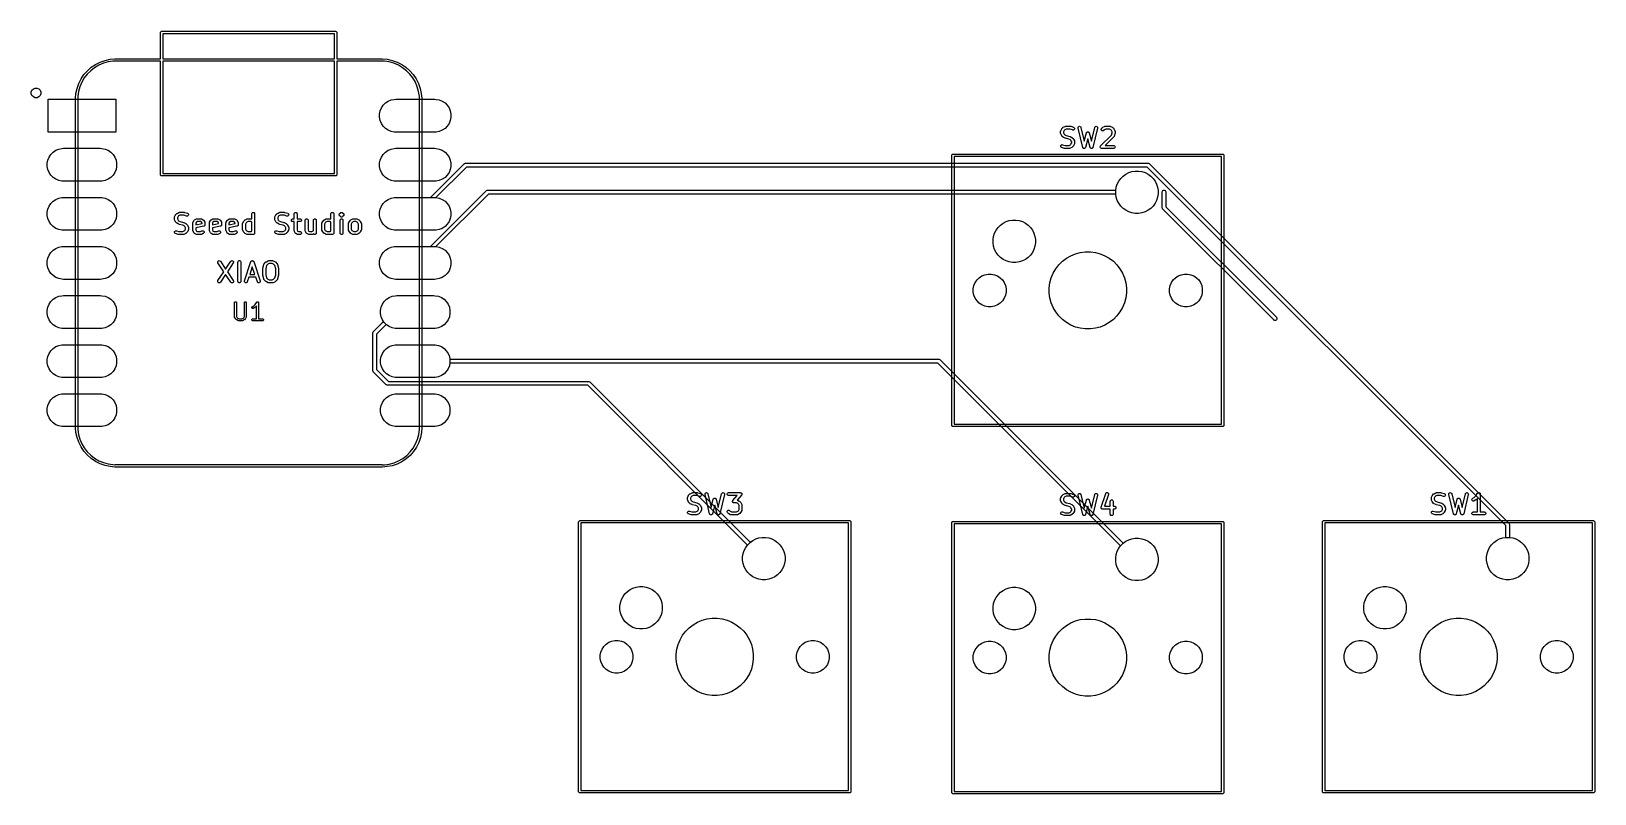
# Model space of a CAD drawing. Header units: inches. Extents: x 4.53 to 7.72, y -4.02 to -2.47.
import ezdxf

# ---------------------------------------------------------------- set-up
doc = ezdxf.new("R2010")
doc.units = ezdxf.units.IN
doc.header["$MEASUREMENT"] = 0
doc.layers.add('F.Silkscreen', color=41, linetype='CONTINUOUS', true_color=0xf2eda1)

msp = doc.modelspace()

# ---------------------------------------------------------------- linework, layer by layer
at = {"layer": 'F.Silkscreen', "linetype": 'CONTINUOUS'}
for p, q in [((4.7957, -2.4683), (4.7959, -2.4674)), ((4.7957, -2.5219), (4.7957, -2.4683)), ((4.7959, -2.4674), (4.7973, -2.466)), ((4.7973, -2.466), (4.7982, -2.4658)), ((4.7982, -2.4658), (5.1526, -2.4658)), ((4.8007, -2.4708), (4.8007, -2.5219)), ((5.1501, -2.4708), (4.8007, -2.4708)), ((5.1501, -2.5219), (5.1501, -2.4708)), ((5.1526, -2.4658), (5.1535, -2.466)), ((5.1535, -2.466), (5.1549, -2.4674)), ((5.1549, -2.4674), (5.1551, -2.4683)), ((5.1551, -2.4683), (5.1551, -2.5219)), ((4.6399, -2.5542), (4.6469, -2.5463)), ((4.6538, -2.5461), (4.6467, -2.5532)), ((4.6469, -2.5463), (4.6548, -2.5393)), ((4.6616, -2.54), (4.6538, -2.5461)), ((4.6548, -2.5393), (4.6635, -2.5334)), ((4.6702, -2.535), (4.6616, -2.54)), ((4.6635, -2.5334), (4.6729, -2.5287)), ((4.6794, -2.5311), (4.6702, -2.535)), ((4.6729, -2.5287), (4.6829, -2.5252)), ((4.689, -2.5284), (4.6794, -2.5311)), ((4.6829, -2.5252), (4.6932, -2.5229)), ((4.6988, -2.5269), (4.689, -2.5284)), ((4.6932, -2.5229), (4.7029, -2.5221)), ((4.703, -2.5268), (4.6988, -2.5269)), ((4.7029, -2.5221), (4.7037, -2.5219)), ((4.7037, -2.5269), (4.703, -2.5268)), ((4.7037, -2.5219), (4.7957, -2.5219)), ((4.7957, -2.5269), (4.7037, -2.5269)), ((4.7957, -2.7578), (4.7957, -2.5269)), ((4.8007, -2.5219), (5.1501, -2.5219)), ((4.8007, -2.5269), (4.8007, -2.7553)), ((5.1501, -2.5269), (4.8007, -2.5269)), ((5.1501, -2.7553), (5.1501, -2.5269)), ((5.1551, -2.5219), (5.247, -2.5219)), ((5.247, -2.5269), (5.1551, -2.5269)), ((5.1551, -2.5269), (5.1551, -2.7578)), ((5.247, -2.5219), (5.2479, -2.5221)), ((5.2478, -2.5268), (5.247, -2.5269)), ((5.252, -2.5269), (5.2478, -2.5268)), ((5.2479, -2.5221), (5.2576, -2.5229)), ((5.2618, -2.5284), (5.252, -2.5269)), ((5.2576, -2.5229), (5.2679, -2.5252)), ((5.2714, -2.5311), (5.2618, -2.5284)), ((5.2679, -2.5252), (5.2778, -2.5287)), ((5.2806, -2.535), (5.2714, -2.5311)), ((5.2778, -2.5287), (5.2873, -2.5334)), ((5.2892, -2.54), (5.2806, -2.535)), ((5.2873, -2.5334), (5.296, -2.5393)), ((5.297, -2.5461), (5.2892, -2.54)), ((5.296, -2.5393), (5.3039, -2.5463)), ((5.3041, -2.5532), (5.297, -2.5461)), ((5.3039, -2.5463), (5.3109, -2.5542)), ((4.6258, -2.5823), (4.6293, -2.5724)), ((4.6317, -2.5788), (4.6289, -2.5884)), ((4.6293, -2.5724), (4.634, -2.5629)), ((4.6356, -2.5696), (4.6317, -2.5788)), ((4.634, -2.5629), (4.6399, -2.5542)), ((4.6406, -2.561), (4.6356, -2.5696)), ((4.6467, -2.5532), (4.6406, -2.561)), ((5.3102, -2.561), (5.3041, -2.5532)), ((5.3152, -2.5696), (5.3102, -2.561)), ((5.3109, -2.5542), (5.3168, -2.5629)), ((5.3191, -2.5788), (5.3152, -2.5696)), ((5.3168, -2.5629), (5.3215, -2.5724)), ((5.3218, -2.5884), (5.3191, -2.5788)), ((5.3215, -2.5724), (5.325, -2.5823)), ((4.5325, -2.5894), (4.534, -2.5858)), ((4.5325, -2.5933), (4.5325, -2.5894)), ((4.534, -2.5969), (4.5325, -2.5933)), ((4.534, -2.5858), (4.5368, -2.583)), ((4.5368, -2.5997), (4.534, -2.5969)), ((4.5368, -2.583), (4.5404, -2.5815)), ((4.5404, -2.6011), (4.5368, -2.5997)), ((4.5404, -2.5815), (4.5443, -2.5815)), ((4.5443, -2.6011), (4.5404, -2.6011)), ((4.5443, -2.5815), (4.5479, -2.583)), ((4.5479, -2.5997), (4.5443, -2.6011)), ((4.5479, -2.583), (4.5506, -2.5858)), ((4.5506, -2.5969), (4.5479, -2.5997)), ((4.5506, -2.5858), (4.5521, -2.5894)), ((4.5521, -2.5933), (4.5506, -2.5969)), ((4.5521, -2.5894), (4.5521, -2.5933)), ((4.5669, -2.6713), (4.5669, -2.6043)), ((4.5669, -2.6043), (4.7047, -2.6043)), ((4.5669, -2.6713), (4.5669, -2.6043)), ((4.5669, -2.6043), (4.7047, -2.6043)), ((4.6225, -2.6031), (4.6227, -2.6022)), ((4.6225, -3.2724), (4.6225, -2.6031)), ((4.6227, -2.6022), (4.6235, -2.5926)), ((4.6227, -2.6022), (4.6227, -2.6022)), ((4.6235, -2.5926), (4.6258, -2.5823)), ((4.6275, -2.5982), (4.6274, -2.6025)), ((4.6274, -2.6025), (4.6275, -2.6031)), ((4.6289, -2.5884), (4.6275, -2.5982)), ((4.6275, -2.6031), (4.6275, -3.2724)), ((4.7047, -2.6043), (4.7047, -2.6713)), ((4.7047, -2.6043), (4.7047, -2.6713)), ((5.2497, -2.6166), (5.2544, -2.6119)), ((5.2497, -2.6166), (5.2544, -2.6119)), ((5.2544, -2.6119), (5.2598, -2.6083)), ((5.2544, -2.6119), (5.2598, -2.6083)), ((5.2598, -2.6083), (5.2659, -2.6058)), ((5.2598, -2.6083), (5.2659, -2.6058)), ((5.2659, -2.6058), (5.2723, -2.6045)), ((5.2659, -2.6058), (5.2723, -2.6045)), ((5.2723, -2.6045), (5.2756, -2.6043)), ((5.2723, -2.6045), (5.2756, -2.6043)), ((5.2756, -2.6043), (5.3543, -2.6043)), ((5.2756, -2.6043), (5.3543, -2.6043)), ((5.3233, -2.5982), (5.3218, -2.5884)), ((5.3234, -2.6025), (5.3233, -2.5982)), ((5.3233, -2.6031), (5.3234, -2.6025)), ((5.3233, -3.2724), (5.3233, -2.6031)), ((5.325, -2.5823), (5.3272, -2.5926)), ((5.3272, -2.5926), (5.3281, -2.6022)), ((5.3281, -2.6022), (5.3281, -2.6022)), ((5.3281, -2.6022), (5.3283, -2.6031)), ((5.3283, -2.6031), (5.3283, -3.2724)), ((5.3543, -2.6043), (5.3576, -2.6045)), ((5.3543, -2.6043), (5.3576, -2.6045)), ((5.3576, -2.6045), (5.364, -2.6058)), ((5.3576, -2.6045), (5.364, -2.6058)), ((5.364, -2.6058), (5.3701, -2.6083)), ((5.364, -2.6058), (5.3701, -2.6083)), ((5.3701, -2.6083), (5.3756, -2.6119)), ((5.3701, -2.6083), (5.3756, -2.6119)), ((5.3756, -2.6119), (5.3802, -2.6166)), ((5.3756, -2.6119), (5.3802, -2.6166)), ((5.2423, -2.6345), (5.2436, -2.6281)), ((5.2423, -2.6345), (5.2436, -2.6281)), ((5.2423, -2.6411), (5.2423, -2.6345)), ((5.2423, -2.6411), (5.2423, -2.6345)), ((5.2436, -2.6475), (5.2423, -2.6411)), ((5.2436, -2.6475), (5.2423, -2.6411)), ((5.2436, -2.6281), (5.2461, -2.622)), ((5.2436, -2.6281), (5.2461, -2.622)), ((5.2461, -2.622), (5.2497, -2.6166)), ((5.2461, -2.622), (5.2497, -2.6166)), ((5.3802, -2.6166), (5.3838, -2.622)), ((5.3802, -2.6166), (5.3838, -2.622)), ((5.3838, -2.622), (5.3864, -2.6281)), ((5.3838, -2.622), (5.3864, -2.6281)), ((5.3864, -2.6281), (5.3876, -2.6345)), ((5.3864, -2.6281), (5.3876, -2.6345)), ((5.3876, -2.6411), (5.3864, -2.6475)), ((5.3876, -2.6411), (5.3864, -2.6475)), ((5.3876, -2.6345), (5.3876, -2.6411)), ((5.3876, -2.6345), (5.3876, -2.6411)), ((4.7047, -2.6713), (4.5669, -2.6713)), ((4.7047, -2.6713), (4.5669, -2.6713)), ((5.2461, -2.6536), (5.2436, -2.6475)), ((5.2461, -2.6536), (5.2436, -2.6475)), ((5.2497, -2.659), (5.2461, -2.6536)), ((5.2497, -2.659), (5.2461, -2.6536)), ((5.2544, -2.6637), (5.2497, -2.659)), ((5.2544, -2.6637), (5.2497, -2.659)), ((5.2598, -2.6673), (5.2544, -2.6637)), ((5.2598, -2.6673), (5.2544, -2.6637)), ((5.2659, -2.6698), (5.2598, -2.6673)), ((5.2659, -2.6698), (5.2598, -2.6673)), ((5.2723, -2.6711), (5.2659, -2.6698)), ((5.2723, -2.6711), (5.2659, -2.6698)), ((5.2756, -2.6713), (5.2723, -2.6711)), ((5.2756, -2.6713), (5.2723, -2.6711)), ((5.3543, -2.6713), (5.2756, -2.6713)), ((5.3543, -2.6713), (5.2756, -2.6713)), ((5.3576, -2.6711), (5.3543, -2.6713)), ((5.3576, -2.6711), (5.3543, -2.6713)), ((5.364, -2.6698), (5.3576, -2.6711)), ((5.364, -2.6698), (5.3576, -2.6711)), ((5.3701, -2.6673), (5.364, -2.6698)), ((5.3701, -2.6673), (5.364, -2.6698)), ((5.3756, -2.6637), (5.3701, -2.6673)), ((5.3756, -2.6637), (5.3701, -2.6673)), ((5.3802, -2.659), (5.3756, -2.6637)), ((5.3802, -2.659), (5.3756, -2.6637)), ((5.3838, -2.6536), (5.3802, -2.659)), ((5.3838, -2.6536), (5.3802, -2.659)), ((5.3864, -2.6475), (5.3838, -2.6536)), ((5.3864, -2.6475), (5.3838, -2.6536)), ((6.63, -2.6692), (6.6301, -2.6691)), ((6.63, -2.6697), (6.63, -2.6692)), ((6.63, -2.6735), (6.63, -2.6697)), ((6.63, -2.6741), (6.63, -2.6735)), ((6.6301, -2.6742), (6.63, -2.6741)), ((6.6301, -2.669), (6.6303, -2.6684)), ((6.6301, -2.6691), (6.6301, -2.669)), ((6.6301, -2.6743), (6.6301, -2.6742)), ((6.6303, -2.6748), (6.6301, -2.6743)), ((6.6303, -2.6684), (6.6322, -2.6647)), ((6.6322, -2.6786), (6.6303, -2.6748)), ((6.6322, -2.6647), (6.6323, -2.6644)), ((6.6323, -2.6644), (6.6324, -2.6643)), ((6.6324, -2.6643), (6.6325, -2.6642)), ((6.6324, -2.6643), (6.6324, -2.6643)), ((6.6325, -2.6641), (6.6327, -2.6639)), ((6.6325, -2.6642), (6.6325, -2.6641)), ((6.6327, -2.6639), (6.6346, -2.662)), ((6.6346, -2.662), (6.6348, -2.6618)), ((6.6348, -2.6618), (6.6349, -2.6618)), ((6.6349, -2.6618), (6.635, -2.6617)), ((6.635, -2.6617), (6.6351, -2.6616)), ((6.635, -2.6617), (6.635, -2.6617)), ((6.6351, -2.6616), (6.6354, -2.6615)), ((6.6354, -2.6615), (6.6391, -2.6596)), ((6.6372, -2.6677), (6.6359, -2.6704)), ((6.6359, -2.6704), (6.6359, -2.6728)), ((6.6359, -2.6728), (6.6372, -2.6755)), ((6.6384, -2.6665), (6.6372, -2.6677)), ((6.6372, -2.6755), (6.6384, -2.6767)), ((6.6411, -2.6652), (6.6384, -2.6665)), ((6.6391, -2.6596), (6.6397, -2.6594)), ((6.6397, -2.6594), (6.6398, -2.6594)), ((6.6398, -2.6594), (6.6399, -2.6593)), ((6.6399, -2.6593), (6.6404, -2.6593)), ((6.6404, -2.6593), (6.6498, -2.6593)), ((6.6493, -2.6652), (6.6411, -2.6652)), ((6.6545, -2.6669), (6.6493, -2.6652)), ((6.6498, -2.6593), (6.6501, -2.6593)), ((6.6501, -2.6593), (6.6502, -2.6593)), ((6.6502, -2.6593), (6.6503, -2.6593)), ((6.6503, -2.6593), (6.6504, -2.6593)), ((6.6504, -2.6593), (6.6505, -2.6594)), ((6.6505, -2.6594), (6.6507, -2.6594)), ((6.6507, -2.6594), (6.6564, -2.6613)), ((6.6551, -2.667), (6.6545, -2.6669)), ((6.6562, -2.667), (6.6551, -2.667)), ((6.6572, -2.6664), (6.6562, -2.667)), ((6.6564, -2.6613), (6.6569, -2.6615)), ((6.6569, -2.6615), (6.6578, -2.6623)), ((6.658, -2.6656), (6.6572, -2.6664)), ((6.6578, -2.6623), (6.6583, -2.6633)), ((6.6584, -2.6645), (6.658, -2.6656)), ((6.6583, -2.6633), (6.6584, -2.6645)), ((6.6656, -2.6623), (6.6658, -2.6612)), ((6.6657, -2.6629), (6.6656, -2.6623)), ((6.6751, -2.7023), (6.6657, -2.6629)), ((6.6658, -2.6612), (6.6664, -2.6602)), ((6.6664, -2.6602), (6.6673, -2.6596)), ((6.6673, -2.6596), (6.6684, -2.6593)), ((6.6684, -2.6593), (6.6696, -2.6595)), ((6.6696, -2.6595), (6.6706, -2.6601)), ((6.6706, -2.6601), (6.6712, -2.661)), ((6.6712, -2.661), (6.6714, -2.6616)), ((6.6714, -2.6616), (6.6781, -2.6895)), ((6.6781, -2.6895), (6.6826, -2.6727)), ((6.6826, -2.6726), (6.6826, -2.6725)), ((6.6826, -2.6725), (6.6827, -2.6725)), ((6.6826, -2.6727), (6.6826, -2.6726)), ((6.6827, -2.6725), (6.6828, -2.6722)), ((6.6828, -2.6722), (6.683, -2.6719)), ((6.683, -2.6719), (6.6832, -2.6715)), ((6.6832, -2.6715), (6.6834, -2.6714)), ((6.6834, -2.6714), (6.6835, -2.6713)), ((6.6835, -2.6713), (6.6838, -2.6711)), ((6.6838, -2.6711), (6.6841, -2.6708)), ((6.6841, -2.6708), (6.6843, -2.6708)), ((6.6843, -2.6708), (6.6845, -2.6707)), ((6.6845, -2.6707), (6.6849, -2.6706)), ((6.6849, -2.6706), (6.6852, -2.6705)), ((6.6852, -2.6705), (6.6854, -2.6706)), ((6.6854, -2.6706), (6.6856, -2.6705)), ((6.6856, -2.6705), (6.686, -2.6706)), ((6.686, -2.6706), (6.6864, -2.6707)), ((6.6864, -2.6707), (6.6866, -2.6708)), ((6.6866, -2.6708), (6.6867, -2.6708)), ((6.6867, -2.6708), (6.687, -2.6711)), ((6.687, -2.6711), (6.6874, -2.6713)), ((6.6874, -2.6713), (6.6875, -2.6714)), ((6.6875, -2.6714), (6.6877, -2.6715)), ((6.6877, -2.6715), (6.6878, -2.6719)), ((6.6878, -2.6719), (6.6881, -2.6722)), ((6.6881, -2.6722), (6.6882, -2.6725)), ((6.6882, -2.6725), (6.6882, -2.6725)), ((6.6882, -2.6725), (6.6882, -2.6726)), ((6.6882, -2.6726), (6.6883, -2.6727)), ((6.6883, -2.6727), (6.6928, -2.6895)), ((6.6928, -2.6895), (6.6994, -2.6616)), ((6.7052, -2.6629), (6.6958, -2.7023)), ((6.6994, -2.6616), (6.6996, -2.661)), ((6.6996, -2.661), (6.7003, -2.6601)), ((6.7003, -2.6601), (6.7013, -2.6595)), ((6.7013, -2.6595), (6.7024, -2.6593)), ((6.7024, -2.6593), (6.7035, -2.6596)), ((6.7035, -2.6596), (6.7045, -2.6602)), ((6.7045, -2.6602), (6.7051, -2.6612)), ((6.7051, -2.6612), (6.7053, -2.6623)), ((6.7053, -2.6623), (6.7052, -2.6629)), ((6.7125, -2.6654), (6.713, -2.6643)), ((6.7125, -2.6666), (6.7125, -2.6654)), ((6.713, -2.6676), (6.7125, -2.6666)), ((6.713, -2.6643), (6.7133, -2.6639)), ((6.7138, -2.6684), (6.713, -2.6676)), ((6.7133, -2.6639), (6.7152, -2.662)), ((6.7149, -2.6689), (6.7138, -2.6684)), ((6.716, -2.6689), (6.7149, -2.6689)), ((6.7152, -2.662), (6.7154, -2.6618)), ((6.7154, -2.6618), (6.7155, -2.6618)), ((6.7155, -2.6618), (6.7156, -2.6617)), ((6.7156, -2.6617), (6.7157, -2.6617)), ((6.7157, -2.6616), (6.716, -2.6615)), ((6.7157, -2.6617), (6.7157, -2.6616)), ((6.716, -2.6615), (6.7197, -2.6596)), ((6.7171, -2.6684), (6.716, -2.6689)), ((6.7175, -2.6681), (6.7171, -2.6684)), ((6.7191, -2.6665), (6.7175, -2.6681)), ((6.7218, -2.6652), (6.7191, -2.6665)), ((6.7197, -2.6596), (6.7203, -2.6594)), ((6.7203, -2.6594), (6.7204, -2.6594)), ((6.7204, -2.6594), (6.7205, -2.6593)), ((6.7205, -2.6593), (6.7211, -2.6593)), ((6.7211, -2.6593), (6.7304, -2.6593)), ((6.7297, -2.6652), (6.7218, -2.6652)), ((6.7324, -2.6665), (6.7297, -2.6652)), ((6.7304, -2.6593), (6.731, -2.6593)), ((6.731, -2.6593), (6.7311, -2.6594)), ((6.7311, -2.6594), (6.7312, -2.6594)), ((6.7312, -2.6594), (6.7317, -2.6596)), ((6.7317, -2.6596), (6.7355, -2.6615)), ((6.7336, -2.6677), (6.7324, -2.6665)), ((6.7335, -2.6775), (6.735, -2.673)), ((6.735, -2.6704), (6.7336, -2.6677)), ((6.735, -2.673), (6.735, -2.6704)), ((6.7355, -2.6615), (6.7357, -2.6616)), ((6.7357, -2.6616), (6.7358, -2.6617)), ((6.7358, -2.6617), (6.7359, -2.6617)), ((6.7359, -2.6617), (6.736, -2.6618)), ((6.736, -2.6618), (6.736, -2.6618)), ((6.736, -2.6618), (6.7363, -2.662)), ((6.7363, -2.662), (6.7381, -2.6639)), ((6.7381, -2.6639), (6.7383, -2.6641)), ((6.7383, -2.6641), (6.7384, -2.6642)), ((6.7384, -2.6642), (6.7384, -2.6643)), ((6.7384, -2.6643), (6.7385, -2.6643)), ((6.7385, -2.6643), (6.7385, -2.6644)), ((6.7385, -2.6644), (6.7387, -2.6647)), ((6.7387, -2.6647), (6.7406, -2.6684)), ((6.7407, -2.6744), (6.7389, -2.68)), ((6.7406, -2.6684), (6.7408, -2.669)), ((6.7408, -2.6741), (6.7407, -2.6744)), ((6.7408, -2.669), (6.7408, -2.6691)), ((6.7408, -2.6691), (6.7408, -2.6692)), ((6.7408, -2.6692), (6.7409, -2.6697)), ((6.7409, -2.6739), (6.7408, -2.674)), ((6.7408, -2.674), (6.7408, -2.6741)), ((6.7408, -2.6741), (6.7408, -2.6741)), ((6.7409, -2.6697), (6.7409, -2.6735)), ((6.7409, -2.6735), (6.7409, -2.6738)), ((6.7409, -2.6738), (6.7409, -2.6739)), ((4.5827, -2.7083), (4.5887, -2.7058)), ((4.5827, -2.7083), (4.5887, -2.7058)), ((4.5887, -2.7058), (4.5951, -2.7045)), ((4.5887, -2.7058), (4.5951, -2.7045)), ((4.5951, -2.7045), (4.5984, -2.7043)), ((4.5951, -2.7045), (4.5984, -2.7043)), ((4.5984, -2.7043), (4.6732, -2.7043)), ((4.5984, -2.7043), (4.6732, -2.7043)), ((4.6732, -2.7043), (4.6765, -2.7045)), ((4.6732, -2.7043), (4.6765, -2.7045)), ((4.6765, -2.7045), (4.6829, -2.7058)), ((4.6765, -2.7045), (4.6829, -2.7058)), ((4.6829, -2.7058), (4.689, -2.7083)), ((4.6829, -2.7058), (4.689, -2.7083)), ((5.2598, -2.7083), (5.2659, -2.7058)), ((5.2598, -2.7083), (5.2659, -2.7058)), ((5.2659, -2.7058), (5.2723, -2.7045)), ((5.2659, -2.7058), (5.2723, -2.7045)), ((5.2723, -2.7045), (5.2756, -2.7043)), ((5.2723, -2.7045), (5.2756, -2.7043)), ((5.2756, -2.7043), (5.3543, -2.7043)), ((5.2756, -2.7043), (5.3543, -2.7043)), ((5.3543, -2.7043), (5.3576, -2.7045)), ((5.3543, -2.7043), (5.3576, -2.7045)), ((5.3576, -2.7045), (5.364, -2.7058)), ((5.3576, -2.7045), (5.364, -2.7058)), ((5.364, -2.7058), (5.3701, -2.7083)), ((5.364, -2.7058), (5.3701, -2.7083)), ((6.63, -2.6994), (6.6304, -2.6983)), ((6.6301, -2.7005), (6.63, -2.6994)), ((6.6306, -2.7015), (6.6301, -2.7005)), ((6.6304, -2.6983), (6.6311, -2.6974)), ((6.6315, -2.7023), (6.6306, -2.7015)), ((6.6311, -2.6974), (6.6322, -2.6969)), ((6.632, -2.7025), (6.6315, -2.7023)), ((6.6376, -2.7044), (6.632, -2.7025)), ((6.6323, -2.6788), (6.6322, -2.6786)), ((6.6322, -2.6969), (6.6333, -2.6968)), ((6.6324, -2.6789), (6.6323, -2.6788)), ((6.6324, -2.679), (6.6324, -2.6789)), ((6.6325, -2.679), (6.6324, -2.679)), ((6.6325, -2.6791), (6.6325, -2.679)), ((6.6327, -2.6793), (6.6325, -2.6791)), ((6.6346, -2.6812), (6.6327, -2.6793)), ((6.6333, -2.6968), (6.6339, -2.6969)), ((6.6339, -2.6969), (6.639, -2.6987)), ((6.6348, -2.6814), (6.6346, -2.6812)), ((6.6349, -2.6814), (6.6348, -2.6814)), ((6.635, -2.6815), (6.6349, -2.6814)), ((6.635, -2.6816), (6.635, -2.6815)), ((6.6351, -2.6816), (6.635, -2.6816)), ((6.6354, -2.6818), (6.6351, -2.6816)), ((6.6391, -2.6836), (6.6354, -2.6818)), ((6.6379, -2.7045), (6.6376, -2.7044)), ((6.638, -2.7045), (6.6379, -2.7045)), ((6.6381, -2.7045), (6.638, -2.7045)), ((6.6382, -2.7045), (6.6381, -2.7045)), ((6.6383, -2.7045), (6.6382, -2.7045)), ((6.6386, -2.7046), (6.6383, -2.7045)), ((6.6384, -2.6767), (6.6415, -2.6782)), ((6.6479, -2.7046), (6.6386, -2.7046)), ((6.639, -2.6987), (6.6472, -2.6987)), ((6.6392, -2.6836), (6.6391, -2.6836)), ((6.6392, -2.6837), (6.6392, -2.6836)), ((6.6394, -2.6837), (6.6392, -2.6837)), ((6.6397, -2.6838), (6.6394, -2.6837)), ((6.6469, -2.6856), (6.6397, -2.6838)), ((6.6397, -2.6838), (6.6397, -2.6838)), ((6.6397, -2.6838), (6.6397, -2.6838)), ((6.6415, -2.6782), (6.6487, -2.68)), ((6.6499, -2.6872), (6.6469, -2.6856)), ((6.6472, -2.6987), (6.6499, -2.6973)), ((6.6485, -2.7045), (6.6479, -2.7046)), ((6.6486, -2.7045), (6.6485, -2.7045)), ((6.6487, -2.7045), (6.6486, -2.7045)), ((6.6487, -2.68), (6.6487, -2.68)), ((6.6487, -2.68), (6.6487, -2.68)), ((6.6487, -2.68), (6.649, -2.6801)), ((6.6493, -2.7042), (6.6487, -2.7045)), ((6.649, -2.6801), (6.6492, -2.6802)), ((6.6492, -2.6802), (6.6492, -2.6802)), ((6.6492, -2.6802), (6.6493, -2.6802)), ((6.6493, -2.6802), (6.653, -2.6821)), ((6.653, -2.7024), (6.6493, -2.7042)), ((6.6511, -2.6884), (6.6499, -2.6872)), ((6.6499, -2.6973), (6.6511, -2.6961)), ((6.6525, -2.6911), (6.6511, -2.6884)), ((6.6511, -2.6961), (6.6525, -2.6934)), ((6.6525, -2.6934), (6.6525, -2.6911)), ((6.653, -2.6821), (6.6533, -2.6822)), ((6.6533, -2.7022), (6.653, -2.7024)), ((6.6533, -2.6822), (6.6533, -2.6823)), ((6.6533, -2.6823), (6.6534, -2.6823)), ((6.6534, -2.7021), (6.6533, -2.7022)), ((6.6533, -2.7022), (6.6533, -2.7022)), ((6.6534, -2.6823), (6.6535, -2.6824)), ((6.6535, -2.7021), (6.6534, -2.7021)), ((6.6535, -2.6824), (6.6535, -2.6825)), ((6.6535, -2.6825), (6.6538, -2.6826)), ((6.6538, -2.7018), (6.6535, -2.702)), ((6.6535, -2.702), (6.6535, -2.7021)), ((6.6538, -2.6826), (6.6556, -2.6845)), ((6.6556, -2.6999), (6.6538, -2.7018)), ((6.6556, -2.6845), (6.6558, -2.6847)), ((6.6558, -2.6997), (6.6556, -2.6999)), ((6.6558, -2.6847), (6.6559, -2.6848)), ((6.6559, -2.6997), (6.6558, -2.6997)), ((6.6559, -2.6848), (6.656, -2.6849)), ((6.656, -2.6996), (6.6559, -2.6997)), ((6.656, -2.6849), (6.656, -2.685)), ((6.656, -2.685), (6.656, -2.685)), ((6.656, -2.685), (6.6562, -2.6853)), ((6.6562, -2.6992), (6.656, -2.6994)), ((6.656, -2.6994), (6.656, -2.6995)), ((6.656, -2.6995), (6.656, -2.6996)), ((6.6562, -2.6853), (6.6581, -2.689)), ((6.6581, -2.6954), (6.6562, -2.6992)), ((6.6581, -2.689), (6.6583, -2.6896)), ((6.6583, -2.6949), (6.6581, -2.6954)), ((6.6583, -2.6896), (6.6583, -2.6897)), ((6.6583, -2.6897), (6.6583, -2.6898)), ((6.6583, -2.6898), (6.6584, -2.6904)), ((6.6584, -2.6941), (6.6583, -2.6947)), ((6.6583, -2.6947), (6.6583, -2.6948)), ((6.6583, -2.6948), (6.6583, -2.6949)), ((6.6584, -2.6904), (6.6584, -2.6941)), ((6.6751, -2.7025), (6.6751, -2.7023)), ((6.6751, -2.7026), (6.6751, -2.7025)), ((6.6752, -2.7026), (6.6751, -2.7026)), ((6.6753, -2.7028), (6.6752, -2.7026)), ((6.6755, -2.7032), (6.6753, -2.7028)), ((6.6757, -2.7036), (6.6755, -2.7032)), ((6.6758, -2.7036), (6.6757, -2.7036)), ((6.6759, -2.7038), (6.6758, -2.7036)), ((6.6763, -2.704), (6.6759, -2.7038)), ((6.6766, -2.7043), (6.6763, -2.704)), ((6.6768, -2.7043), (6.6766, -2.7043)), ((6.6769, -2.7044), (6.6768, -2.7043)), ((6.6773, -2.7044), (6.6769, -2.7044)), ((6.6777, -2.7046), (6.6773, -2.7044)), ((6.6779, -2.7045), (6.6777, -2.7046)), ((6.678, -2.7046), (6.6779, -2.7045)), ((6.6785, -2.7045), (6.678, -2.7046)), ((6.6789, -2.7044), (6.6785, -2.7045)), ((6.679, -2.7043), (6.6789, -2.7044)), ((6.6792, -2.7043), (6.679, -2.7043)), ((6.6795, -2.704), (6.6792, -2.7043)), ((6.6799, -2.7038), (6.6795, -2.704)), ((6.68, -2.7037), (6.6799, -2.7038)), ((6.6801, -2.7036), (6.68, -2.7037)), ((6.6803, -2.7033), (6.6801, -2.7036)), ((6.6806, -2.7029), (6.6803, -2.7033)), ((6.6807, -2.7027), (6.6806, -2.7029)), ((6.6808, -2.7024), (6.6807, -2.7026)), ((6.6807, -2.7026), (6.6807, -2.7026)), ((6.6807, -2.7026), (6.6807, -2.7027)), ((6.6854, -2.6849), (6.6808, -2.7024)), ((6.6901, -2.7024), (6.6854, -2.6849)), ((6.6902, -2.7026), (6.6901, -2.7024)), ((6.6902, -2.7027), (6.6902, -2.7026)), ((6.6902, -2.7026), (6.6902, -2.7026)), ((6.6903, -2.7029), (6.6902, -2.7027)), ((6.6905, -2.7033), (6.6903, -2.7029)), ((6.6908, -2.7036), (6.6905, -2.7033)), ((6.6909, -2.7037), (6.6908, -2.7036)), ((6.691, -2.7038), (6.6909, -2.7037)), ((6.6914, -2.704), (6.691, -2.7038)), ((6.6917, -2.7043), (6.6914, -2.704)), ((6.6918, -2.7043), (6.6917, -2.7043)), ((6.692, -2.7044), (6.6918, -2.7043)), ((6.6924, -2.7045), (6.692, -2.7044)), ((6.6928, -2.7046), (6.6924, -2.7045)), ((6.693, -2.7045), (6.6928, -2.7046)), ((6.6931, -2.7046), (6.693, -2.7045)), ((6.6935, -2.7044), (6.6931, -2.7046)), ((6.694, -2.7044), (6.6935, -2.7044)), ((6.6941, -2.7043), (6.694, -2.7044)), ((6.6942, -2.7043), (6.6941, -2.7043)), ((6.6946, -2.704), (6.6942, -2.7043)), ((6.6949, -2.7038), (6.6946, -2.704)), ((6.695, -2.7036), (6.6949, -2.7038)), ((6.6951, -2.7036), (6.695, -2.7036)), ((6.6954, -2.7032), (6.6951, -2.7036)), ((6.6956, -2.7028), (6.6954, -2.7032)), ((6.6957, -2.7026), (6.6956, -2.7028)), ((6.6958, -2.7023), (6.6957, -2.7025)), ((6.6957, -2.7025), (6.6957, -2.7026)), ((6.6957, -2.7026), (6.6957, -2.7026)), ((6.7107, -2.701), (6.7111, -2.7)), ((6.7107, -2.7022), (6.7107, -2.701)), ((6.7111, -2.7032), (6.7107, -2.7022)), ((6.7111, -2.7), (6.7115, -2.6995)), ((6.7119, -2.7041), (6.7111, -2.7032)), ((6.7115, -2.6995), (6.7335, -2.6775)), ((6.713, -2.7045), (6.7119, -2.7041)), ((6.7136, -2.7046), (6.713, -2.7045)), ((6.7379, -2.7046), (6.7136, -2.7046)), ((6.7381, -2.6812), (6.7207, -2.6987)), ((6.7207, -2.6987), (6.7379, -2.6987)), ((6.7379, -2.6987), (6.7385, -2.6987)), ((6.7385, -2.7045), (6.7379, -2.7046)), ((6.7385, -2.6808), (6.7381, -2.6812)), ((6.7386, -2.6806), (6.7385, -2.6807)), ((6.7385, -2.6807), (6.7385, -2.6808)), ((6.7385, -2.6987), (6.7396, -2.6992)), ((6.7396, -2.7041), (6.7385, -2.7045)), ((6.7389, -2.68), (6.7386, -2.6806)), ((6.7396, -2.6992), (6.7404, -2.7)), ((6.7404, -2.7032), (6.7396, -2.7041)), ((6.7404, -2.7), (6.7408, -2.701)), ((6.7408, -2.7022), (6.7404, -2.7032)), ((6.7408, -2.701), (6.7408, -2.7022)), ((4.5651, -2.7345), (4.5664, -2.7281)), ((4.5651, -2.7345), (4.5664, -2.7281)), ((4.5651, -2.7411), (4.5651, -2.7345)), ((4.5651, -2.7411), (4.5651, -2.7345)), ((4.5664, -2.7281), (4.5689, -2.722)), ((4.5664, -2.7281), (4.5689, -2.722)), ((4.5689, -2.722), (4.5726, -2.7166)), ((4.5689, -2.722), (4.5726, -2.7166)), ((4.5726, -2.7166), (4.5772, -2.7119)), ((4.5726, -2.7166), (4.5772, -2.7119)), ((4.5772, -2.7119), (4.5827, -2.7083)), ((4.5772, -2.7119), (4.5827, -2.7083)), ((4.689, -2.7083), (4.6945, -2.7119)), ((4.689, -2.7083), (4.6945, -2.7119)), ((4.6945, -2.7119), (4.6991, -2.7166)), ((4.6945, -2.7119), (4.6991, -2.7166)), ((4.6991, -2.7166), (4.7027, -2.722)), ((4.6991, -2.7166), (4.7027, -2.722)), ((4.7027, -2.722), (4.7053, -2.7281)), ((4.7027, -2.722), (4.7053, -2.7281)), ((4.7053, -2.7281), (4.7065, -2.7345)), ((4.7053, -2.7281), (4.7065, -2.7345)), ((4.7065, -2.7345), (4.7065, -2.7411)), ((4.7065, -2.7345), (4.7065, -2.7411)), ((5.2423, -2.7345), (5.2436, -2.7281)), ((5.2423, -2.7345), (5.2436, -2.7281)), ((5.2423, -2.7411), (5.2423, -2.7345)), ((5.2423, -2.7411), (5.2423, -2.7345)), ((5.2436, -2.7281), (5.2461, -2.722)), ((5.2436, -2.7281), (5.2461, -2.722)), ((5.2461, -2.722), (5.2497, -2.7166)), ((5.2461, -2.722), (5.2497, -2.7166)), ((5.2497, -2.7166), (5.2544, -2.7119)), ((5.2497, -2.7166), (5.2544, -2.7119)), ((5.2544, -2.7119), (5.2598, -2.7083)), ((5.2544, -2.7119), (5.2598, -2.7083)), ((5.3463, -2.8043), (5.4148, -2.7358)), ((5.3701, -2.7083), (5.3756, -2.7119)), ((5.3701, -2.7083), (5.3756, -2.7119)), ((5.3756, -2.7119), (5.3802, -2.7166)), ((5.3756, -2.7119), (5.3802, -2.7166)), ((5.3802, -2.7166), (5.3838, -2.722)), ((5.3802, -2.7166), (5.3838, -2.722)), ((5.3838, -2.722), (5.3864, -2.7281)), ((5.3838, -2.722), (5.3864, -2.7281)), ((5.3864, -2.7281), (5.3876, -2.7345)), ((5.3864, -2.7281), (5.3876, -2.7345)), ((5.3876, -2.7345), (5.3876, -2.7411)), ((5.3876, -2.7345), (5.3876, -2.7411)), ((5.4148, -2.7358), (5.4154, -2.7353)), ((5.4154, -2.7353), (5.4158, -2.7351)), ((5.4158, -2.7351), (5.4168, -2.7347)), ((5.4168, -2.7347), (5.4176, -2.7346)), ((5.4176, -2.7346), (6.8083, -2.7346)), ((6.4081, -2.7187), (6.4083, -2.7178)), ((6.4081, -3.2687), (6.4081, -2.7187)), ((6.4083, -2.7178), (6.4095, -2.7165)), ((6.4095, -2.7165), (6.4104, -2.7163)), ((6.4104, -2.7163), (6.9604, -2.7163)), ((6.4128, -2.7211), (6.4128, -3.2663)), ((6.9581, -2.7211), (6.4128, -2.7211)), ((6.8083, -2.7346), (6.809, -2.7347)), ((6.809, -2.7347), (6.8105, -2.7353)), ((6.8105, -2.7353), (6.811, -2.7358)), ((6.811, -2.7358), (7.5437, -3.4685)), ((6.9581, -3.2663), (6.9581, -2.7211)), ((6.9604, -2.7163), (6.9613, -2.7165)), ((6.9613, -2.7165), (6.9626, -2.7178)), ((6.9626, -2.7178), (6.9628, -2.7187)), ((6.9628, -2.7187), (6.9628, -3.2687)), ((4.5664, -2.7475), (4.5651, -2.7411)), ((4.5664, -2.7475), (4.5651, -2.7411)), ((4.5689, -2.7536), (4.5664, -2.7475)), ((4.5689, -2.7536), (4.5664, -2.7475)), ((4.5726, -2.759), (4.5689, -2.7536)), ((4.5726, -2.759), (4.5689, -2.7536)), ((4.5772, -2.7637), (4.5726, -2.759)), ((4.5772, -2.7637), (4.5726, -2.759)), ((4.5827, -2.7673), (4.5772, -2.7637)), ((4.5827, -2.7673), (4.5772, -2.7637)), ((4.5887, -2.7698), (4.5827, -2.7673)), ((4.5887, -2.7698), (4.5827, -2.7673)), ((4.5951, -2.7711), (4.5887, -2.7698)), ((4.5951, -2.7711), (4.5887, -2.7698)), ((4.5984, -2.7713), (4.5951, -2.7711)), ((4.5984, -2.7713), (4.5951, -2.7711)), ((4.6732, -2.7713), (4.5984, -2.7713)), ((4.6732, -2.7713), (4.5984, -2.7713)), ((4.6765, -2.7711), (4.6732, -2.7713)), ((4.6765, -2.7711), (4.6732, -2.7713)), ((4.6829, -2.7698), (4.6765, -2.7711)), ((4.6829, -2.7698), (4.6765, -2.7711)), ((4.689, -2.7673), (4.6829, -2.7698)), ((4.689, -2.7673), (4.6829, -2.7698)), ((4.6945, -2.7637), (4.689, -2.7673)), ((4.6945, -2.7637), (4.689, -2.7673)), ((4.6991, -2.759), (4.6945, -2.7637)), ((4.6991, -2.759), (4.6945, -2.7637)), ((4.7027, -2.7536), (4.6991, -2.759)), ((4.7027, -2.7536), (4.6991, -2.759)), ((4.7053, -2.7475), (4.7027, -2.7536)), ((4.7053, -2.7475), (4.7027, -2.7536)), ((4.7065, -2.7411), (4.7053, -2.7475)), ((4.7065, -2.7411), (4.7053, -2.7475)), ((4.7959, -2.7588), (4.7957, -2.7578)), ((4.7973, -2.7602), (4.7959, -2.7588)), ((4.7982, -2.7603), (4.7973, -2.7602)), ((5.1526, -2.7603), (4.7982, -2.7603)), ((4.8007, -2.7553), (5.1501, -2.7553)), ((5.1535, -2.7602), (5.1526, -2.7603)), ((5.1549, -2.7588), (5.1535, -2.7602)), ((5.1551, -2.7578), (5.1549, -2.7588)), ((5.2436, -2.7475), (5.2423, -2.7411)), ((5.2436, -2.7475), (5.2423, -2.7411)), ((5.2461, -2.7536), (5.2436, -2.7475)), ((5.2461, -2.7536), (5.2436, -2.7475)), ((5.2497, -2.759), (5.2461, -2.7536)), ((5.2497, -2.759), (5.2461, -2.7536)), ((5.2544, -2.7637), (5.2497, -2.759)), ((5.2544, -2.7637), (5.2497, -2.759)), ((5.2598, -2.7673), (5.2544, -2.7637)), ((5.2598, -2.7673), (5.2544, -2.7637)), ((5.2659, -2.7698), (5.2598, -2.7673)), ((5.2659, -2.7698), (5.2598, -2.7673)), ((5.2723, -2.7711), (5.2659, -2.7698)), ((5.2723, -2.7711), (5.2659, -2.7698)), ((5.2756, -2.7713), (5.2723, -2.7711)), ((5.2756, -2.7713), (5.2723, -2.7711)), ((5.3543, -2.7713), (5.2756, -2.7713)), ((5.3543, -2.7713), (5.2756, -2.7713)), ((5.3576, -2.7711), (5.3543, -2.7713)), ((5.3576, -2.7711), (5.3543, -2.7713)), ((5.4192, -2.7425), (5.3572, -2.8045)), ((5.364, -2.7698), (5.3576, -2.7711)), ((5.364, -2.7698), (5.3576, -2.7711)), ((5.3701, -2.7673), (5.364, -2.7698)), ((5.3701, -2.7673), (5.364, -2.7698)), ((5.3756, -2.7637), (5.3701, -2.7673)), ((5.3756, -2.7637), (5.3701, -2.7673)), ((5.3802, -2.759), (5.3756, -2.7637)), ((5.3802, -2.759), (5.3756, -2.7637)), ((5.3838, -2.7536), (5.3802, -2.759)), ((5.3838, -2.7536), (5.3802, -2.759)), ((5.3864, -2.7475), (5.3838, -2.7536)), ((5.3864, -2.7475), (5.3838, -2.7536)), ((5.3876, -2.7411), (5.3864, -2.7475)), ((5.3876, -2.7411), (5.3864, -2.7475)), ((6.8066, -2.7425), (5.4192, -2.7425)), ((6.7454, -2.7771), (6.7485, -2.7711)), ((6.7454, -2.7771), (6.7485, -2.7711)), ((6.7485, -2.7711), (6.7525, -2.7656)), ((6.7485, -2.7711), (6.7525, -2.7656)), ((6.7525, -2.7656), (6.7573, -2.7608)), ((6.7525, -2.7656), (6.7573, -2.7608)), ((6.7573, -2.7608), (6.7628, -2.7568)), ((6.7573, -2.7608), (6.7628, -2.7568)), ((6.7628, -2.7568), (6.7689, -2.7537)), ((6.7628, -2.7568), (6.7689, -2.7537)), ((6.7689, -2.7537), (6.7753, -2.7516)), ((6.7689, -2.7537), (6.7753, -2.7516)), ((6.7753, -2.7516), (6.782, -2.7505)), ((6.7753, -2.7516), (6.782, -2.7505)), ((6.782, -2.7505), (6.7888, -2.7505)), ((6.782, -2.7505), (6.7888, -2.7505)), ((6.7888, -2.7505), (6.7955, -2.7516)), ((6.7888, -2.7505), (6.7955, -2.7516)), ((6.7955, -2.7516), (6.802, -2.7537)), ((6.7955, -2.7516), (6.802, -2.7537)), ((6.802, -2.7537), (6.8081, -2.7568)), ((6.802, -2.7537), (6.8081, -2.7568)), ((7.537, -3.4729), (6.8066, -2.7425)), ((6.8081, -2.7568), (6.8136, -2.7608)), ((6.8081, -2.7568), (6.8136, -2.7608)), ((6.8136, -2.7608), (6.8184, -2.7656)), ((6.8136, -2.7608), (6.8184, -2.7656)), ((6.8184, -2.7656), (6.8224, -2.7711)), ((6.8184, -2.7656), (6.8224, -2.7711)), ((6.8224, -2.7711), (6.8254, -2.7771)), ((6.8224, -2.7711), (6.8254, -2.7771)), ((5.3463, -2.9043), (5.4597, -2.7909)), ((5.4641, -2.7976), (5.3572, -2.9045)), ((5.4597, -2.7909), (5.4603, -2.7904)), ((5.4603, -2.7904), (5.4617, -2.7898)), ((5.4617, -2.7898), (5.4625, -2.7898)), ((5.4625, -2.7898), (6.7423, -2.7898)), ((6.7423, -2.7976), (5.4641, -2.7976)), ((6.7423, -2.7898), (6.7433, -2.7836)), ((6.7423, -2.7903), (6.7433, -2.7836)), ((6.7423, -2.7971), (6.7423, -2.7903)), ((6.7433, -2.8038), (6.7423, -2.7971)), ((6.7433, -2.8038), (6.7423, -2.7976)), ((6.7433, -2.7836), (6.7454, -2.7771)), ((6.7433, -2.7836), (6.7454, -2.7771)), ((6.8254, -2.7771), (6.8275, -2.7836)), ((6.8254, -2.7771), (6.8275, -2.7836)), ((6.8275, -2.7836), (6.8286, -2.7903)), ((6.8275, -2.7836), (6.8286, -2.7903)), ((6.8286, -2.7971), (6.8275, -2.8038)), ((6.8286, -2.7971), (6.8275, -2.8038)), ((6.8286, -2.7903), (6.8286, -2.7971)), ((6.8286, -2.7903), (6.8286, -2.7971)), ((6.8366, -2.7937), (6.8367, -2.7929)), ((6.8366, -2.8248), (6.8366, -2.7937)), ((6.8367, -2.7929), (6.8373, -2.7915)), ((6.8373, -2.7915), (6.8384, -2.7904)), ((6.8384, -2.7904), (6.8398, -2.7898)), ((6.8398, -2.7898), (6.8413, -2.7898)), ((6.8413, -2.7898), (6.8427, -2.7904)), ((6.8427, -2.7904), (6.8438, -2.7915)), ((6.8438, -2.7915), (6.8444, -2.7929)), ((6.8444, -2.7929), (6.8445, -2.7937)), ((6.8445, -2.7937), (6.8445, -2.8232)), ((4.5651, -2.8345), (4.5664, -2.8281)), ((4.5651, -2.8345), (4.5664, -2.8281)), ((4.5651, -2.8411), (4.5651, -2.8345)), ((4.5651, -2.8411), (4.5651, -2.8345)), ((4.5664, -2.8281), (4.5689, -2.822)), ((4.5664, -2.8281), (4.5689, -2.822)), ((4.5689, -2.822), (4.5726, -2.8166)), ((4.5689, -2.822), (4.5726, -2.8166)), ((4.5726, -2.8166), (4.5772, -2.8119)), ((4.5726, -2.8166), (4.5772, -2.8119)), ((4.5772, -2.8119), (4.5827, -2.8083)), ((4.5772, -2.8119), (4.5827, -2.8083)), ((4.5827, -2.8083), (4.5887, -2.8058)), ((4.5827, -2.8083), (4.5887, -2.8058)), ((4.5887, -2.8058), (4.5951, -2.8045)), ((4.5887, -2.8058), (4.5951, -2.8045)), ((4.5951, -2.8045), (4.5984, -2.8043)), ((4.5951, -2.8045), (4.5984, -2.8043)), ((4.5984, -2.8043), (4.6732, -2.8043)), ((4.5984, -2.8043), (4.6732, -2.8043)), ((4.6732, -2.8043), (4.6765, -2.8045)), ((4.6732, -2.8043), (4.6765, -2.8045)), ((4.6765, -2.8045), (4.6829, -2.8058)), ((4.6765, -2.8045), (4.6829, -2.8058)), ((4.6829, -2.8058), (4.689, -2.8083)), ((4.6829, -2.8058), (4.689, -2.8083)), ((4.689, -2.8083), (4.6945, -2.8119)), ((4.689, -2.8083), (4.6945, -2.8119)), ((4.6945, -2.8119), (4.6991, -2.8166)), ((4.6945, -2.8119), (4.6991, -2.8166)), ((4.6991, -2.8166), (4.7027, -2.822)), ((4.6991, -2.8166), (4.7027, -2.822)), ((4.7027, -2.822), (4.7053, -2.8281)), ((4.7027, -2.822), (4.7053, -2.8281)), ((4.7053, -2.8281), (4.7065, -2.8345)), ((4.7053, -2.8281), (4.7065, -2.8345)), ((4.7065, -2.8345), (4.7065, -2.8411)), ((4.7065, -2.8345), (4.7065, -2.8411)), ((4.8297, -2.8368), (4.8335, -2.835)), ((4.8335, -2.835), (4.834, -2.8347)), ((4.834, -2.8347), (4.8341, -2.8347)), ((4.8341, -2.8347), (4.8342, -2.8347)), ((4.8342, -2.8347), (4.8348, -2.8346)), ((4.8348, -2.8346), (4.8442, -2.8346)), ((4.8442, -2.8346), (4.8445, -2.8347)), ((4.8445, -2.8347), (4.8445, -2.8347)), ((4.8445, -2.8347), (4.8446, -2.8347)), ((4.8446, -2.8347), (4.8447, -2.8347)), ((4.8447, -2.8347), (4.8448, -2.8347)), ((4.8448, -2.8347), (4.8451, -2.8348)), ((4.8451, -2.8348), (4.8507, -2.8367)), ((4.9823, -2.836), (4.9831, -2.8351)), ((4.9831, -2.8351), (4.9842, -2.8347)), ((4.9842, -2.8347), (4.9853, -2.8347)), ((4.9853, -2.8347), (4.9864, -2.8351)), ((4.9864, -2.8351), (4.9872, -2.836)), ((5.0341, -2.8368), (5.0378, -2.835)), ((5.0378, -2.835), (5.0384, -2.8347)), ((5.0384, -2.8347), (5.0385, -2.8347)), ((5.0385, -2.8347), (5.0386, -2.8347)), ((5.0386, -2.8347), (5.0391, -2.8346)), ((5.0391, -2.8346), (5.0485, -2.8346)), ((5.0485, -2.8346), (5.0488, -2.8347)), ((5.0488, -2.8347), (5.0489, -2.8347)), ((5.0489, -2.8347), (5.049, -2.8347)), ((5.049, -2.8347), (5.0491, -2.8347)), ((5.0491, -2.8347), (5.0492, -2.8347)), ((5.0492, -2.8347), (5.0494, -2.8348)), ((5.0494, -2.8348), (5.0551, -2.8367)), ((5.0686, -2.836), (5.0694, -2.8351)), ((5.0694, -2.8351), (5.0704, -2.8347)), ((5.0704, -2.8347), (5.0716, -2.8347)), ((5.0716, -2.8347), (5.0726, -2.8351)), ((5.0726, -2.8351), (5.0735, -2.836)), ((5.1435, -2.836), (5.1444, -2.8351)), ((5.1444, -2.8351), (5.1454, -2.8347)), ((5.1454, -2.8347), (5.1466, -2.8347)), ((5.1466, -2.8347), (5.1476, -2.8351)), ((5.1476, -2.8351), (5.1485, -2.836)), ((5.1627, -2.8355), (5.1631, -2.8351)), ((5.1631, -2.8351), (5.1642, -2.8347)), ((5.1642, -2.8347), (5.1653, -2.8347)), ((5.1653, -2.8347), (5.1653, -2.8347)), ((5.1653, -2.8347), (5.1664, -2.8351)), ((5.1664, -2.8351), (5.1668, -2.8355)), ((5.2423, -2.8345), (5.2436, -2.8281)), ((5.2423, -2.8345), (5.2436, -2.8281)), ((5.2423, -2.8411), (5.2423, -2.8345)), ((5.2423, -2.8411), (5.2423, -2.8345)), ((5.2436, -2.8281), (5.2461, -2.822)), ((5.2436, -2.8281), (5.2461, -2.822)), ((5.2461, -2.822), (5.2497, -2.8166)), ((5.2461, -2.822), (5.2497, -2.8166)), ((5.2497, -2.8166), (5.2544, -2.8119)), ((5.2497, -2.8166), (5.2544, -2.8119)), ((5.2544, -2.8119), (5.2598, -2.8083)), ((5.2544, -2.8119), (5.2598, -2.8083)), ((5.2598, -2.8083), (5.2659, -2.8058)), ((5.2598, -2.8083), (5.2659, -2.8058)), ((5.2659, -2.8058), (5.2723, -2.8045)), ((5.2659, -2.8058), (5.2723, -2.8045)), ((5.2723, -2.8045), (5.2756, -2.8043)), ((5.2723, -2.8045), (5.2756, -2.8043)), ((5.2756, -2.8043), (5.3463, -2.8043)), ((5.2756, -2.8043), (5.3543, -2.8043)), ((5.3543, -2.8043), (5.3576, -2.8045)), ((5.3572, -2.8045), (5.3576, -2.8045)), ((5.3576, -2.8045), (5.364, -2.8058)), ((5.3576, -2.8045), (5.364, -2.8058)), ((5.364, -2.8058), (5.3701, -2.8083)), ((5.364, -2.8058), (5.3701, -2.8083)), ((5.3701, -2.8083), (5.3756, -2.8119)), ((5.3701, -2.8083), (5.3756, -2.8119)), ((5.3756, -2.8119), (5.3802, -2.8166)), ((5.3756, -2.8119), (5.3802, -2.8166)), ((5.3802, -2.8166), (5.3838, -2.822)), ((5.3802, -2.8166), (5.3838, -2.822)), ((5.3838, -2.822), (5.3864, -2.8281)), ((5.3838, -2.822), (5.3864, -2.8281)), ((5.3864, -2.8281), (5.3876, -2.8345)), ((5.3864, -2.8281), (5.3876, -2.8345)), ((5.3876, -2.8345), (5.3876, -2.8411)), ((5.3876, -2.8345), (5.3876, -2.8411)), ((6.7454, -2.8103), (6.7433, -2.8038)), ((6.7454, -2.8103), (6.7433, -2.8038)), ((6.7485, -2.8163), (6.7454, -2.8103)), ((6.7485, -2.8163), (6.7454, -2.8103)), ((6.7525, -2.8218), (6.7485, -2.8163)), ((6.7525, -2.8218), (6.7485, -2.8163)), ((6.7573, -2.8266), (6.7525, -2.8218)), ((6.7573, -2.8266), (6.7525, -2.8218)), ((6.7628, -2.8306), (6.7573, -2.8266)), ((6.7628, -2.8306), (6.7573, -2.8266)), ((6.7689, -2.8337), (6.7628, -2.8306)), ((6.7689, -2.8337), (6.7628, -2.8306)), ((6.7753, -2.8358), (6.7689, -2.8337)), ((6.7753, -2.8358), (6.7689, -2.8337)), ((6.802, -2.8337), (6.7955, -2.8358)), ((6.802, -2.8337), (6.7955, -2.8358)), ((6.8081, -2.8306), (6.802, -2.8337)), ((6.8081, -2.8306), (6.802, -2.8337)), ((6.8136, -2.8266), (6.8081, -2.8306)), ((6.8136, -2.8266), (6.8081, -2.8306)), ((6.8184, -2.8218), (6.8136, -2.8266)), ((6.8184, -2.8218), (6.8136, -2.8266)), ((6.8224, -2.8163), (6.8184, -2.8218)), ((6.8224, -2.8163), (6.8184, -2.8218)), ((6.8254, -2.8103), (6.8224, -2.8163)), ((6.8254, -2.8103), (6.8224, -2.8163)), ((6.8275, -2.8038), (6.8254, -2.8103)), ((6.8275, -2.8038), (6.8254, -2.8103)), ((6.8367, -2.8256), (6.8366, -2.8248)), ((6.8373, -2.827), (6.8367, -2.8256)), ((6.8378, -2.8276), (6.8373, -2.827)), ((7.0641, -3.054), (6.8378, -2.8276)), ((6.8445, -2.8232), (7.0697, -3.0484)), ((4.5664, -2.8475), (4.5651, -2.8411)), ((4.5664, -2.8475), (4.5651, -2.8411)), ((4.5689, -2.8536), (4.5664, -2.8475)), ((4.5689, -2.8536), (4.5664, -2.8475)), ((4.5726, -2.859), (4.5689, -2.8536)), ((4.5726, -2.859), (4.5689, -2.8536)), ((4.5772, -2.8637), (4.5726, -2.859)), ((4.5772, -2.8637), (4.5726, -2.859)), ((4.5827, -2.8673), (4.5772, -2.8637)), ((4.5827, -2.8673), (4.5772, -2.8637)), ((4.6945, -2.8637), (4.689, -2.8673)), ((4.6945, -2.8637), (4.689, -2.8673)), ((4.6991, -2.859), (4.6945, -2.8637)), ((4.6991, -2.859), (4.6945, -2.8637)), ((4.7027, -2.8536), (4.6991, -2.859)), ((4.7027, -2.8536), (4.6991, -2.859)), ((4.7053, -2.8475), (4.7027, -2.8536)), ((4.7053, -2.8475), (4.7027, -2.8536)), ((4.7065, -2.8411), (4.7053, -2.8475)), ((4.7065, -2.8411), (4.7053, -2.8475)), ((4.8243, -2.8451), (4.8244, -2.8445)), ((4.8243, -2.8488), (4.8243, -2.8451)), ((4.8244, -2.8494), (4.8243, -2.8488)), ((4.8244, -2.8443), (4.8246, -2.8438)), ((4.8244, -2.8444), (4.8244, -2.8443)), ((4.8244, -2.8445), (4.8244, -2.8444)), ((4.8244, -2.8495), (4.8244, -2.8494)), ((4.8244, -2.8496), (4.8244, -2.8495)), ((4.8246, -2.8502), (4.8244, -2.8496)), ((4.8246, -2.8438), (4.8265, -2.84)), ((4.8265, -2.8539), (4.8246, -2.8502)), ((4.8265, -2.84), (4.8267, -2.8398)), ((4.8267, -2.8542), (4.8265, -2.8539)), ((4.8267, -2.8397), (4.8268, -2.8396)), ((4.8267, -2.8398), (4.8267, -2.8397)), ((4.8268, -2.8543), (4.8267, -2.8542)), ((4.8267, -2.8542), (4.8267, -2.8542)), ((4.8268, -2.8396), (4.8268, -2.8395)), ((4.8268, -2.8395), (4.8269, -2.8395)), ((4.8268, -2.8544), (4.8268, -2.8543)), ((4.8269, -2.8545), (4.8268, -2.8544)), ((4.8269, -2.8395), (4.8271, -2.8393)), ((4.8271, -2.8547), (4.8269, -2.8545)), ((4.8271, -2.8393), (4.8289, -2.8374)), ((4.8289, -2.8566), (4.8271, -2.8547)), ((4.8289, -2.8374), (4.8292, -2.8372)), ((4.8292, -2.8567), (4.8289, -2.8566)), ((4.8292, -2.8372), (4.8292, -2.8371)), ((4.8292, -2.8371), (4.8293, -2.8371)), ((4.8292, -2.8568), (4.8292, -2.8567)), ((4.8293, -2.8569), (4.8292, -2.8568)), ((4.8293, -2.8371), (4.8294, -2.837)), ((4.8294, -2.8569), (4.8293, -2.8569)), ((4.8294, -2.837), (4.8295, -2.837)), ((4.8295, -2.8569), (4.8294, -2.8569)), ((4.8295, -2.837), (4.8297, -2.8368)), ((4.8297, -2.8571), (4.8295, -2.8569)), ((4.8335, -2.859), (4.8297, -2.8571)), ((4.8316, -2.8431), (4.8302, -2.8458)), ((4.8302, -2.8458), (4.8302, -2.8481)), ((4.8302, -2.8481), (4.8316, -2.8508)), ((4.8328, -2.8419), (4.8316, -2.8431)), ((4.8316, -2.8508), (4.8328, -2.852)), ((4.8355, -2.8405), (4.8328, -2.8419)), ((4.8328, -2.852), (4.8358, -2.8536)), ((4.8338, -2.8591), (4.8335, -2.859)), ((4.8335, -2.859), (4.8335, -2.859)), ((4.8335, -2.859), (4.8335, -2.859)), ((4.834, -2.8592), (4.8338, -2.8591)), ((4.8341, -2.8592), (4.834, -2.8592)), ((4.834, -2.8592), (4.834, -2.8592)), ((4.8413, -2.861), (4.8341, -2.8592)), ((4.8437, -2.8405), (4.8355, -2.8405)), ((4.8358, -2.8536), (4.843, -2.8553)), ((4.8443, -2.8625), (4.8413, -2.861)), ((4.843, -2.8553), (4.843, -2.8554)), ((4.843, -2.8554), (4.8431, -2.8554)), ((4.8431, -2.8554), (4.8433, -2.8555)), ((4.8433, -2.8555), (4.8435, -2.8555)), ((4.8435, -2.8555), (4.8436, -2.8556)), ((4.8436, -2.8556), (4.8436, -2.8556)), ((4.8436, -2.8556), (4.8474, -2.8574)), ((4.8489, -2.8423), (4.8437, -2.8405)), ((4.8455, -2.8637), (4.8443, -2.8625)), ((4.8468, -2.8664), (4.8455, -2.8637)), ((4.8468, -2.8688), (4.8468, -2.8664)), ((4.8474, -2.8574), (4.8476, -2.8576)), ((4.8476, -2.8576), (4.8477, -2.8576)), ((4.8477, -2.8576), (4.8478, -2.8577)), ((4.8478, -2.8577), (4.8478, -2.8578)), ((4.8478, -2.8578), (4.8479, -2.8578)), ((4.8479, -2.8578), (4.8481, -2.858)), ((4.8481, -2.858), (4.85, -2.8599)), ((4.8494, -2.8424), (4.8489, -2.8423)), ((4.8506, -2.8423), (4.8494, -2.8424)), ((4.85, -2.8599), (4.8502, -2.8601)), ((4.8502, -2.8601), (4.8502, -2.8602)), ((4.8502, -2.8602), (4.8503, -2.8602)), ((4.8503, -2.8602), (4.8504, -2.8603)), ((4.8504, -2.8603), (4.8504, -2.8604)), ((4.8504, -2.8604), (4.8506, -2.8606)), ((4.8516, -2.8418), (4.8506, -2.8423)), ((4.8506, -2.8606), (4.8524, -2.8644)), ((4.8507, -2.8367), (4.8512, -2.8369)), ((4.8512, -2.8369), (4.8521, -2.8377)), ((4.8523, -2.8409), (4.8516, -2.8418)), ((4.8521, -2.8377), (4.8526, -2.8387)), ((4.8527, -2.8398), (4.8523, -2.8409)), ((4.8524, -2.8644), (4.8526, -2.8649)), ((4.8526, -2.8387), (4.8527, -2.8398)), ((4.8526, -2.8649), (4.8526, -2.865)), ((4.8526, -2.865), (4.8527, -2.8651)), ((4.8527, -2.8651), (4.8527, -2.8657)), ((4.8527, -2.8657), (4.8527, -2.8695)), ((4.8618, -2.8563), (4.8619, -2.8558)), ((4.8618, -2.8713), (4.8618, -2.8563)), ((4.8619, -2.8556), (4.8621, -2.855)), ((4.8619, -2.8557), (4.8619, -2.8556)), ((4.8619, -2.8558), (4.8619, -2.8557)), ((4.8621, -2.855), (4.864, -2.8513)), ((4.864, -2.8513), (4.8641, -2.8512)), ((4.8641, -2.8511), (4.8643, -2.8508)), ((4.8641, -2.8512), (4.8641, -2.8511)), ((4.8641, -2.8511), (4.8641, -2.8511)), ((4.8643, -2.8508), (4.8646, -2.8505)), ((4.8646, -2.8505), (4.8648, -2.8503)), ((4.8648, -2.8503), (4.8651, -2.8501)), ((4.8651, -2.8501), (4.8652, -2.85)), ((4.8652, -2.85), (4.8653, -2.8499)), ((4.8652, -2.85), (4.8652, -2.85)), ((4.8653, -2.8499), (4.8691, -2.8481)), ((4.8689, -2.8548), (4.8677, -2.857)), ((4.8677, -2.857), (4.8677, -2.8602)), ((4.8677, -2.8602), (4.8806, -2.8577)), ((4.8841, -2.863), (4.8677, -2.8663)), ((4.8677, -2.8663), (4.8677, -2.8706)), ((4.8711, -2.8537), (4.8689, -2.8548)), ((4.8691, -2.8481), (4.8696, -2.8479)), ((4.8696, -2.8479), (4.8697, -2.8479)), ((4.8697, -2.8479), (4.8698, -2.8478)), ((4.8698, -2.8478), (4.8704, -2.8478)), ((4.8704, -2.8478), (4.8779, -2.8478)), ((4.8772, -2.8537), (4.8711, -2.8537)), ((4.8795, -2.8548), (4.8772, -2.8537)), ((4.8779, -2.8478), (4.8785, -2.8478)), ((4.8785, -2.8478), (4.8786, -2.8479)), ((4.8786, -2.8479), (4.8787, -2.8479)), ((4.8787, -2.8479), (4.8792, -2.8481)), ((4.8792, -2.8481), (4.883, -2.8499)), ((4.8806, -2.857), (4.8795, -2.8548)), ((4.8806, -2.8577), (4.8806, -2.857)), ((4.883, -2.8499), (4.8831, -2.85)), ((4.8831, -2.85), (4.8831, -2.85)), ((4.8831, -2.85), (4.8832, -2.8501)), ((4.8832, -2.8501), (4.8835, -2.8503)), ((4.8835, -2.8503), (4.8837, -2.8505)), ((4.8837, -2.8505), (4.884, -2.8508)), ((4.884, -2.8508), (4.8842, -2.8511)), ((4.8847, -2.8628), (4.8841, -2.863)), ((4.8842, -2.8511), (4.8842, -2.8511)), ((4.8842, -2.8511), (4.8842, -2.8512)), ((4.8842, -2.8512), (4.8843, -2.8513)), ((4.8843, -2.8513), (4.8862, -2.855)), ((4.8849, -2.8627), (4.8847, -2.8628)), ((4.8852, -2.8625), (4.8849, -2.8627)), ((4.8854, -2.8623), (4.8852, -2.8625)), ((4.8856, -2.8622), (4.8854, -2.8623)), ((4.8858, -2.8619), (4.8856, -2.8622)), ((4.886, -2.8617), (4.8858, -2.8619)), ((4.8861, -2.8615), (4.886, -2.8617)), ((4.8863, -2.8612), (4.8861, -2.8615)), ((4.8862, -2.855), (4.8864, -2.8556)), ((4.8864, -2.8607), (4.8863, -2.8609)), ((4.8863, -2.8609), (4.8863, -2.8612)), ((4.8864, -2.8556), (4.8864, -2.8557)), ((4.8864, -2.8557), (4.8864, -2.8558)), ((4.8864, -2.8558), (4.8865, -2.8563)), ((4.8865, -2.8601), (4.8864, -2.8607)), ((4.8865, -2.8563), (4.8865, -2.8601)), ((4.8956, -2.8558), (4.8957, -2.8557)), ((4.8956, -2.8563), (4.8956, -2.8558)), ((4.8956, -2.8713), (4.8956, -2.8563)), ((4.8957, -2.8556), (4.8959, -2.855)), ((4.8957, -2.8557), (4.8957, -2.8556)), ((4.8959, -2.855), (4.8978, -2.8513)), ((4.8978, -2.8512), (4.8978, -2.8511)), ((4.8978, -2.8511), (4.8979, -2.8511)), ((4.8978, -2.8513), (4.8978, -2.8512)), ((4.8979, -2.8511), (4.8981, -2.8508)), ((4.8981, -2.8508), (4.8983, -2.8505)), ((4.8983, -2.8505), (4.8986, -2.8503)), ((4.8986, -2.8503), (4.8989, -2.8501)), ((4.8989, -2.8501), (4.8989, -2.85)), ((4.8989, -2.85), (4.899, -2.85)), ((4.899, -2.85), (4.8991, -2.8499)), ((4.8991, -2.8499), (4.9028, -2.8481)), ((4.9026, -2.8548), (4.9015, -2.857)), ((4.9015, -2.857), (4.9015, -2.8602)), ((4.9015, -2.8602), (4.9143, -2.8577)), ((4.9179, -2.863), (4.9015, -2.8663)), ((4.9015, -2.8663), (4.9015, -2.8706)), ((4.9048, -2.8537), (4.9026, -2.8548)), ((4.9028, -2.8481), (4.9034, -2.8479)), ((4.9034, -2.8479), (4.9035, -2.8479)), ((4.9035, -2.8479), (4.9036, -2.8478)), ((4.9036, -2.8478), (4.9042, -2.8478)), ((4.9042, -2.8478), (4.9117, -2.8478)), ((4.911, -2.8537), (4.9048, -2.8537)), ((4.9132, -2.8548), (4.911, -2.8537)), ((4.9117, -2.8478), (4.9122, -2.8478)), ((4.9122, -2.8478), (4.9123, -2.8479)), ((4.9123, -2.8479), (4.9124, -2.8479)), ((4.9124, -2.8479), (4.913, -2.8481)), ((4.913, -2.8481), (4.9167, -2.8499)), ((4.9143, -2.857), (4.9132, -2.8548)), ((4.9143, -2.8577), (4.9143, -2.857)), ((4.9167, -2.8499), (4.9168, -2.85)), ((4.9168, -2.85), (4.9169, -2.85)), ((4.9169, -2.85), (4.9169, -2.8501)), ((4.9169, -2.8501), (4.9172, -2.8503)), ((4.9172, -2.8503), (4.9175, -2.8505)), ((4.9175, -2.8505), (4.9177, -2.8508)), ((4.9177, -2.8508), (4.9179, -2.8511)), ((4.9179, -2.8511), (4.918, -2.8511)), ((4.9184, -2.8628), (4.9179, -2.863)), ((4.918, -2.8511), (4.918, -2.8512)), ((4.918, -2.8512), (4.918, -2.8513)), ((4.918, -2.8513), (4.9199, -2.855)), ((4.9186, -2.8627), (4.9184, -2.8628)), ((4.9189, -2.8625), (4.9186, -2.8627)), ((4.9191, -2.8623), (4.9189, -2.8625)), ((4.9194, -2.8622), (4.9191, -2.8623)), ((4.9195, -2.8619), (4.9194, -2.8622)), ((4.9197, -2.8617), (4.9195, -2.8619)), ((4.9198, -2.8615), (4.9197, -2.8617)), ((4.92, -2.8612), (4.9198, -2.8615)), ((4.9199, -2.855), (4.9201, -2.8556)), ((4.9201, -2.8609), (4.92, -2.8612)), ((4.9201, -2.8556), (4.9201, -2.8557)), ((4.9201, -2.8557), (4.9202, -2.8558)), ((4.9202, -2.8607), (4.9201, -2.8609)), ((4.9202, -2.8558), (4.9202, -2.8563)), ((4.9202, -2.8563), (4.9202, -2.8601)), ((4.9202, -2.8601), (4.9202, -2.8607)), ((4.9293, -2.8563), (4.9294, -2.8558)), ((4.9293, -2.8713), (4.9293, -2.8563)), ((4.9294, -2.8556), (4.9296, -2.855)), ((4.9294, -2.8557), (4.9294, -2.8556)), ((4.9294, -2.8558), (4.9294, -2.8557)), ((4.9296, -2.855), (4.9315, -2.8513)), ((4.9315, -2.8513), (4.9316, -2.8512)), ((4.9316, -2.8511), (4.9318, -2.8508)), ((4.9316, -2.8512), (4.9316, -2.8511)), ((4.9316, -2.8511), (4.9316, -2.8511)), ((4.9318, -2.8508), (4.9321, -2.8505)), ((4.9321, -2.8505), (4.9323, -2.8503)), ((4.9323, -2.8503), (4.9326, -2.8501)), ((4.9326, -2.8501), (4.9327, -2.85)), ((4.9327, -2.85), (4.9328, -2.8499)), ((4.9327, -2.85), (4.9327, -2.85)), ((4.9328, -2.8499), (4.9366, -2.8481)), ((4.9363, -2.8548), (4.9352, -2.857)), ((4.9352, -2.857), (4.9352, -2.8602)), ((4.9352, -2.8602), (4.9481, -2.8577)), ((4.9516, -2.863), (4.9352, -2.8663)), ((4.9352, -2.8663), (4.9352, -2.8706)), ((4.9386, -2.8537), (4.9363, -2.8548)), ((4.9366, -2.8481), (4.9371, -2.8479)), ((4.9371, -2.8479), (4.9372, -2.8479)), ((4.9372, -2.8479), (4.9373, -2.8478)), ((4.9373, -2.8478), (4.9379, -2.8478)), ((4.9379, -2.8478), (4.9454, -2.8478)), ((4.9447, -2.8537), (4.9386, -2.8537)), ((4.9469, -2.8548), (4.9447, -2.8537)), ((4.9454, -2.8478), (4.946, -2.8478)), ((4.946, -2.8478), (4.9461, -2.8479)), ((4.9461, -2.8479), (4.9462, -2.8479)), ((4.9462, -2.8479), (4.9467, -2.8481)), ((4.9467, -2.8481), (4.9505, -2.8499)), ((4.9481, -2.857), (4.9469, -2.8548)), ((4.9481, -2.8577), (4.9481, -2.857)), ((4.9505, -2.8499), (4.9506, -2.85)), ((4.9506, -2.85), (4.9506, -2.85)), ((4.9506, -2.85), (4.9507, -2.8501)), ((4.9507, -2.8501), (4.951, -2.8503)), ((4.951, -2.8503), (4.9512, -2.8505)), ((4.9512, -2.8505), (4.9515, -2.8508)), ((4.9515, -2.8508), (4.9517, -2.8511)), ((4.9522, -2.8628), (4.9516, -2.863)), ((4.9517, -2.8511), (4.9517, -2.8511)), ((4.9517, -2.8511), (4.9517, -2.8512)), ((4.9517, -2.8512), (4.9518, -2.8513)), ((4.9518, -2.8513), (4.9537, -2.855)), ((4.9524, -2.8627), (4.9522, -2.8628)), ((4.9527, -2.8625), (4.9524, -2.8627)), ((4.9529, -2.8623), (4.9527, -2.8625)), ((4.9531, -2.8622), (4.9529, -2.8623)), ((4.9533, -2.8619), (4.9531, -2.8622)), ((4.9535, -2.8617), (4.9533, -2.8619)), ((4.9536, -2.8615), (4.9535, -2.8617)), ((4.9538, -2.8612), (4.9536, -2.8615)), ((4.9537, -2.855), (4.9539, -2.8556)), ((4.9539, -2.8607), (4.9538, -2.8609)), ((4.9538, -2.8609), (4.9538, -2.8612)), ((4.9539, -2.8556), (4.9539, -2.8557)), ((4.9539, -2.8557), (4.9539, -2.8558)), ((4.9539, -2.8558), (4.954, -2.8563)), ((4.954, -2.8601), (4.9539, -2.8607)), ((4.954, -2.8563), (4.954, -2.8601)), ((4.9631, -2.8576), (4.9632, -2.8575)), ((4.9631, -2.8582), (4.9631, -2.8576)), ((4.9631, -2.8695), (4.9631, -2.8582)), ((4.9632, -2.8574), (4.9634, -2.8569)), ((4.9632, -2.8575), (4.9632, -2.8574)), ((4.9634, -2.8569), (4.9653, -2.8531)), ((4.9653, -2.8531), (4.9654, -2.8529)), ((4.9654, -2.8528), (4.9655, -2.8527)), ((4.9654, -2.8529), (4.9654, -2.8528)), ((4.9655, -2.8527), (4.9656, -2.8527)), ((4.9656, -2.8526), (4.9658, -2.8524)), ((4.9656, -2.8527), (4.9656, -2.8526)), ((4.9658, -2.8524), (4.9677, -2.8505)), ((4.9677, -2.8505), (4.9679, -2.8503)), ((4.9679, -2.8503), (4.968, -2.8503)), ((4.968, -2.8502), (4.9681, -2.8501)), ((4.968, -2.8503), (4.968, -2.8502)), ((4.9681, -2.8501), (4.9682, -2.8501)), ((4.9682, -2.8501), (4.9684, -2.8499)), ((4.9684, -2.8499), (4.9722, -2.8481)), ((4.9703, -2.8562), (4.969, -2.8589)), ((4.969, -2.8589), (4.969, -2.8688)), ((4.9715, -2.855), (4.9703, -2.8562)), ((4.9742, -2.8537), (4.9715, -2.855)), ((4.9722, -2.8481), (4.9727, -2.8479)), ((4.9727, -2.8479), (4.9728, -2.8479)), ((4.9728, -2.8479), (4.9729, -2.8478)), ((4.9729, -2.8478), (4.9735, -2.8478)), ((4.9735, -2.8478), (4.981, -2.8478)), ((4.9803, -2.8537), (4.9742, -2.8537)), ((4.9818, -2.8544), (4.9803, -2.8537)), ((4.981, -2.8478), (4.9816, -2.8478)), ((4.9816, -2.8478), (4.9817, -2.8479)), ((4.9817, -2.8479), (4.9818, -2.8479)), ((4.9818, -2.8376), (4.9819, -2.837)), ((4.9818, -2.8479), (4.9818, -2.8376)), ((4.9818, -2.8479), (4.9818, -2.8479)), ((4.9818, -2.8733), (4.9818, -2.8544)), ((4.9819, -2.837), (4.9823, -2.836)), ((4.9872, -2.836), (4.9877, -2.837)), ((4.9877, -2.837), (4.9877, -2.8376)), ((4.9877, -2.8376), (4.9877, -2.877)), ((5.0287, -2.8445), (5.0288, -2.8444)), ((5.0287, -2.8451), (5.0287, -2.8445)), ((5.0287, -2.8488), (5.0287, -2.8451)), ((5.0287, -2.8494), (5.0287, -2.8488)), ((5.0288, -2.8495), (5.0287, -2.8494)), ((5.0288, -2.8443), (5.029, -2.8438)), ((5.0288, -2.8444), (5.0288, -2.8443)), ((5.0288, -2.8496), (5.0288, -2.8495)), ((5.029, -2.8502), (5.0288, -2.8496)), ((5.029, -2.8438), (5.0309, -2.84)), ((5.0309, -2.8539), (5.029, -2.8502)), ((5.0309, -2.84), (5.031, -2.8398)), ((5.031, -2.8542), (5.0309, -2.8539)), ((5.031, -2.8398), (5.0311, -2.8397)), ((5.0311, -2.8542), (5.031, -2.8542)), ((5.0311, -2.8396), (5.0312, -2.8395)), ((5.0311, -2.8397), (5.0311, -2.8396)), ((5.0311, -2.8543), (5.0311, -2.8542)), ((5.0312, -2.8544), (5.0311, -2.8543)), ((5.0312, -2.8395), (5.0314, -2.8393)), ((5.0312, -2.8395), (5.0312, -2.8395)), ((5.0312, -2.8545), (5.0312, -2.8544)), ((5.0314, -2.8547), (5.0312, -2.8545)), ((5.0314, -2.8393), (5.0333, -2.8374)), ((5.0333, -2.8566), (5.0314, -2.8547)), ((5.0333, -2.8374), (5.0335, -2.8372)), ((5.0335, -2.8567), (5.0333, -2.8566)), ((5.0335, -2.8372), (5.0336, -2.8371)), ((5.0336, -2.8568), (5.0335, -2.8567)), ((5.0336, -2.8371), (5.0337, -2.8371)), ((5.0337, -2.8569), (5.0336, -2.8568)), ((5.0337, -2.8371), (5.0337, -2.837)), ((5.0337, -2.837), (5.0338, -2.837)), ((5.0338, -2.8569), (5.0337, -2.8569)), ((5.0337, -2.8569), (5.0337, -2.8569)), ((5.0338, -2.837), (5.0341, -2.8368)), ((5.0341, -2.8571), (5.0338, -2.8569)), ((5.0378, -2.859), (5.0341, -2.8571)), ((5.0359, -2.8431), (5.0346, -2.8458)), ((5.0346, -2.8458), (5.0346, -2.8481)), ((5.0346, -2.8481), (5.0359, -2.8508)), ((5.0371, -2.8419), (5.0359, -2.8431)), ((5.0359, -2.8508), (5.0371, -2.852)), ((5.0398, -2.8405), (5.0371, -2.8419)), ((5.0371, -2.852), (5.0402, -2.8536)), ((5.0379, -2.859), (5.0378, -2.859)), ((5.0381, -2.8591), (5.0379, -2.859)), ((5.0379, -2.859), (5.0379, -2.859)), ((5.0384, -2.8592), (5.0381, -2.8591)), ((5.0456, -2.861), (5.0384, -2.8592)), ((5.0384, -2.8592), (5.0384, -2.8592)), ((5.0384, -2.8592), (5.0384, -2.8592)), ((5.048, -2.8405), (5.0398, -2.8405)), ((5.0402, -2.8536), (5.0474, -2.8553)), ((5.0486, -2.8625), (5.0456, -2.861)), ((5.0474, -2.8553), (5.0474, -2.8554)), ((5.0474, -2.8554), (5.0474, -2.8554)), ((5.0474, -2.8554), (5.0477, -2.8555)), ((5.0477, -2.8555), (5.0479, -2.8555)), ((5.0479, -2.8555), (5.0479, -2.8556)), ((5.0479, -2.8556), (5.048, -2.8556)), ((5.0532, -2.8423), (5.048, -2.8405)), ((5.048, -2.8556), (5.0517, -2.8574)), ((5.0498, -2.8637), (5.0486, -2.8625)), ((5.0512, -2.8664), (5.0498, -2.8637)), ((5.0512, -2.8688), (5.0512, -2.8664)), ((5.0517, -2.8574), (5.052, -2.8576)), ((5.052, -2.8576), (5.052, -2.8576)), ((5.052, -2.8576), (5.0521, -2.8577)), ((5.0521, -2.8577), (5.0522, -2.8578)), ((5.0522, -2.8578), (5.0522, -2.8578)), ((5.0522, -2.8578), (5.0525, -2.858)), ((5.0525, -2.858), (5.0543, -2.8599)), ((5.0538, -2.8424), (5.0532, -2.8423)), ((5.0549, -2.8423), (5.0538, -2.8424)), ((5.0543, -2.8599), (5.0545, -2.8601)), ((5.0545, -2.8601), (5.0546, -2.8602)), ((5.0546, -2.8602), (5.0546, -2.8602)), ((5.0546, -2.8602), (5.0547, -2.8603)), ((5.0547, -2.8603), (5.0547, -2.8604)), ((5.0547, -2.8604), (5.0549, -2.8606)), ((5.0559, -2.8418), (5.0549, -2.8423)), ((5.0549, -2.8606), (5.0568, -2.8644)), ((5.0551, -2.8367), (5.0556, -2.8369)), ((5.0556, -2.8369), (5.0565, -2.8377)), ((5.0567, -2.8409), (5.0559, -2.8418)), ((5.0565, -2.8377), (5.057, -2.8387)), ((5.0571, -2.8398), (5.0567, -2.8409)), ((5.0568, -2.8644), (5.057, -2.8649)), ((5.057, -2.8387), (5.0571, -2.8398)), ((5.057, -2.8649), (5.057, -2.865)), ((5.057, -2.865), (5.057, -2.8651)), ((5.057, -2.8651), (5.0571, -2.8657)), ((5.0571, -2.8657), (5.0571, -2.8695)), ((5.0625, -2.8501), (5.0629, -2.8491)), ((5.0625, -2.8513), (5.0625, -2.8501)), ((5.0629, -2.8524), (5.0625, -2.8513)), ((5.0629, -2.8491), (5.0637, -2.8483)), ((5.0637, -2.8532), (5.0629, -2.8524)), ((5.0637, -2.8483), (5.0648, -2.8478)), ((5.0648, -2.8536), (5.0637, -2.8532)), ((5.0648, -2.8478), (5.0654, -2.8478)), ((5.0654, -2.8537), (5.0648, -2.8536)), ((5.0654, -2.8478), (5.0681, -2.8478)), ((5.0681, -2.8537), (5.0654, -2.8537)), ((5.0681, -2.837), (5.0686, -2.836)), ((5.0681, -2.8376), (5.0681, -2.837)), ((5.0681, -2.8478), (5.0681, -2.8376)), ((5.0681, -2.8713), (5.0681, -2.8537)), ((5.0735, -2.836), (5.0739, -2.837)), ((5.0739, -2.837), (5.074, -2.8376)), ((5.074, -2.8376), (5.074, -2.8478)), ((5.074, -2.8478), (5.0804, -2.8478)), ((5.0804, -2.8537), (5.074, -2.8537)), ((5.074, -2.8537), (5.074, -2.8706)), ((5.0804, -2.8478), (5.081, -2.8478)), ((5.081, -2.8536), (5.0804, -2.8537)), ((5.081, -2.8478), (5.082, -2.8483)), ((5.082, -2.8532), (5.081, -2.8536)), ((5.082, -2.8483), (5.0828, -2.8491)), ((5.0828, -2.8524), (5.082, -2.8532)), ((5.0828, -2.8491), (5.0833, -2.8501)), ((5.0833, -2.8513), (5.0828, -2.8524)), ((5.0833, -2.8501), (5.0833, -2.8513)), ((5.0906, -2.8501), (5.091, -2.8491)), ((5.0906, -2.8507), (5.0906, -2.8501)), ((5.0906, -2.8713), (5.0906, -2.8507)), ((5.091, -2.8491), (5.0919, -2.8483)), ((5.0919, -2.8483), (5.0929, -2.8478)), ((5.0929, -2.8478), (5.0941, -2.8478)), ((5.0941, -2.8478), (5.0951, -2.8483)), ((5.0951, -2.8483), (5.096, -2.8491)), ((5.096, -2.8491), (5.0964, -2.8501)), ((5.0964, -2.8501), (5.0965, -2.8507)), ((5.0965, -2.8507), (5.0965, -2.8706)), ((5.1074, -2.8507), (5.1075, -2.8501)), ((5.1074, -2.872), (5.1074, -2.8507)), ((5.1075, -2.8501), (5.1079, -2.8491)), ((5.1079, -2.8491), (5.1087, -2.8483)), ((5.1087, -2.8483), (5.1098, -2.8478)), ((5.1098, -2.8478), (5.111, -2.8478)), ((5.111, -2.8478), (5.112, -2.8483)), ((5.112, -2.8483), (5.1128, -2.8491)), ((5.1128, -2.8491), (5.1133, -2.8501)), ((5.1133, -2.8501), (5.1133, -2.8507)), ((5.1133, -2.8507), (5.1133, -2.877)), ((5.1243, -2.8582), (5.1244, -2.8576)), ((5.1243, -2.8695), (5.1243, -2.8582)), ((5.1244, -2.8574), (5.1246, -2.8569)), ((5.1244, -2.8575), (5.1244, -2.8574)), ((5.1244, -2.8576), (5.1244, -2.8575)), ((5.1246, -2.8569), (5.1265, -2.8531)), ((5.1265, -2.8531), (5.1266, -2.8529)), ((5.1266, -2.8529), (5.1267, -2.8528)), ((5.1267, -2.8528), (5.1267, -2.8527)), ((5.1267, -2.8527), (5.1268, -2.8527)), ((5.1268, -2.8527), (5.1269, -2.8526)), ((5.1269, -2.8526), (5.127, -2.8524)), ((5.127, -2.8524), (5.1289, -2.8505)), ((5.1289, -2.8505), (5.1291, -2.8503)), ((5.1291, -2.8503), (5.1292, -2.8503)), ((5.1292, -2.8503), (5.1293, -2.8502)), ((5.1293, -2.8502), (5.1294, -2.8501)), ((5.1294, -2.8501), (5.1297, -2.8499)), ((5.1294, -2.8501), (5.1294, -2.8501)), ((5.1297, -2.8499), (5.1334, -2.8481)), ((5.1316, -2.8562), (5.1302, -2.8589)), ((5.1302, -2.8589), (5.1302, -2.8688)), ((5.1327, -2.855), (5.1316, -2.8562)), ((5.1354, -2.8537), (5.1327, -2.855)), ((5.1334, -2.8481), (5.134, -2.8479)), ((5.134, -2.8479), (5.1341, -2.8479)), ((5.1341, -2.8479), (5.1342, -2.8478)), ((5.1342, -2.8478), (5.1347, -2.8478)), ((5.1347, -2.8478), (5.1422, -2.8478)), ((5.1416, -2.8537), (5.1354, -2.8537)), ((5.143, -2.8544), (5.1416, -2.8537)), ((5.1422, -2.8478), (5.1428, -2.8478)), ((5.1428, -2.8478), (5.1429, -2.8479)), ((5.1429, -2.8479), (5.143, -2.8479)), ((5.143, -2.8376), (5.1431, -2.837)), ((5.143, -2.8479), (5.143, -2.8376)), ((5.143, -2.8479), (5.143, -2.8479)), ((5.143, -2.8733), (5.143, -2.8544)), ((5.1431, -2.837), (5.1435, -2.836)), ((5.1485, -2.836), (5.1489, -2.837)), ((5.1489, -2.837), (5.149, -2.8376)), ((5.149, -2.8376), (5.149, -2.877)), ((5.16, -2.8389), (5.1604, -2.8378)), ((5.16, -2.84), (5.16, -2.8389)), ((5.1604, -2.8411), (5.16, -2.84)), ((5.1604, -2.8378), (5.1608, -2.8374)), ((5.1608, -2.8416), (5.1604, -2.8411)), ((5.1608, -2.8374), (5.1627, -2.8355)), ((5.1627, -2.8434), (5.1608, -2.8416)), ((5.1618, -2.8501), (5.1623, -2.8491)), ((5.1618, -2.8507), (5.1618, -2.8501)), ((5.1618, -2.877), (5.1618, -2.8507)), ((5.1623, -2.8491), (5.1631, -2.8483)), ((5.1631, -2.8438), (5.1627, -2.8434)), ((5.1642, -2.8442), (5.1631, -2.8438)), ((5.1631, -2.8483), (5.1642, -2.8478)), ((5.1653, -2.8442), (5.1642, -2.8442)), ((5.1642, -2.8442), (5.1642, -2.8442)), ((5.1642, -2.8478), (5.1653, -2.8478)), ((5.1664, -2.8438), (5.1653, -2.8442)), ((5.1653, -2.8442), (5.1653, -2.8442)), ((5.1653, -2.8478), (5.1664, -2.8483)), ((5.1668, -2.8434), (5.1664, -2.8438)), ((5.1664, -2.8483), (5.1672, -2.8491)), ((5.1668, -2.8355), (5.1687, -2.8374)), ((5.1687, -2.8416), (5.1668, -2.8434)), ((5.1672, -2.8491), (5.1676, -2.8501)), ((5.1676, -2.8501), (5.1677, -2.8507)), ((5.1677, -2.8507), (5.1677, -2.877)), ((5.1687, -2.8374), (5.1691, -2.8378)), ((5.1691, -2.8411), (5.1687, -2.8416)), ((5.1691, -2.8378), (5.1693, -2.8384)), ((5.1695, -2.84), (5.1691, -2.8411)), ((5.1693, -2.8384), (5.1695, -2.8389)), ((5.1695, -2.8389), (5.1695, -2.84)), ((5.1787, -2.8576), (5.1788, -2.8575)), ((5.1787, -2.8582), (5.1787, -2.8576)), ((5.1787, -2.8695), (5.1787, -2.8582)), ((5.1788, -2.8574), (5.179, -2.8569)), ((5.1788, -2.8575), (5.1788, -2.8574)), ((5.179, -2.8569), (5.1809, -2.8531)), ((5.1809, -2.8531), (5.181, -2.8529)), ((5.181, -2.8528), (5.1811, -2.8527)), ((5.181, -2.8529), (5.181, -2.8528)), ((5.1811, -2.8527), (5.1812, -2.8527)), ((5.1812, -2.8526), (5.1814, -2.8524)), ((5.1812, -2.8527), (5.1812, -2.8526)), ((5.1814, -2.8524), (5.1833, -2.8505)), ((5.1833, -2.8505), (5.1835, -2.8503)), ((5.1835, -2.8503), (5.1836, -2.8503)), ((5.1836, -2.8502), (5.1837, -2.8501)), ((5.1836, -2.8503), (5.1836, -2.8502)), ((5.1837, -2.8501), (5.1838, -2.8501)), ((5.1838, -2.8501), (5.184, -2.8499)), ((5.184, -2.8499), (5.1878, -2.8481)), ((5.1859, -2.8562), (5.1846, -2.8589)), ((5.1846, -2.8589), (5.1846, -2.8688)), ((5.1871, -2.855), (5.1859, -2.8562)), ((5.1898, -2.8537), (5.1871, -2.855)), ((5.1878, -2.8481), (5.1883, -2.8479)), ((5.1883, -2.8479), (5.1884, -2.8479)), ((5.1884, -2.8479), (5.1885, -2.8478)), ((5.1885, -2.8478), (5.1891, -2.8478)), ((5.1891, -2.8478), (5.1947, -2.8478)), ((5.194, -2.8537), (5.1898, -2.8537)), ((5.1967, -2.855), (5.194, -2.8537)), ((5.1947, -2.8478), (5.1953, -2.8478)), ((5.1953, -2.8478), (5.1954, -2.8479)), ((5.1954, -2.8479), (5.1955, -2.8479)), ((5.1955, -2.8479), (5.1961, -2.8481)), ((5.1961, -2.8481), (5.1998, -2.8499)), ((5.1979, -2.8562), (5.1967, -2.855)), ((5.1993, -2.8589), (5.1979, -2.8562)), ((5.1993, -2.8688), (5.1993, -2.8589)), ((5.1998, -2.8499), (5.2001, -2.8501)), ((5.2001, -2.8501), (5.2001, -2.8501)), ((5.2001, -2.8501), (5.2002, -2.8502)), ((5.2002, -2.8502), (5.2003, -2.8503)), ((5.2003, -2.8503), (5.2004, -2.8503)), ((5.2004, -2.8503), (5.2006, -2.8505)), ((5.2006, -2.8505), (5.2025, -2.8524)), ((5.2025, -2.8524), (5.2026, -2.8526)), ((5.2026, -2.8526), (5.2027, -2.8527)), ((5.2027, -2.8527), (5.2028, -2.8527)), ((5.2028, -2.8527), (5.2028, -2.8528)), ((5.2028, -2.8528), (5.2029, -2.8529)), ((5.2029, -2.8529), (5.203, -2.8531)), ((5.203, -2.8531), (5.2049, -2.8569)), ((5.2049, -2.8569), (5.2051, -2.8574)), ((5.2051, -2.8574), (5.2051, -2.8575)), ((5.2051, -2.8575), (5.2051, -2.8576)), ((5.2051, -2.8576), (5.2052, -2.8582)), ((5.2052, -2.8582), (5.2052, -2.8695)), ((5.2436, -2.8475), (5.2423, -2.8411)), ((5.2436, -2.8475), (5.2423, -2.8411)), ((5.2461, -2.8536), (5.2436, -2.8475)), ((5.2461, -2.8536), (5.2436, -2.8475)), ((5.2497, -2.859), (5.2461, -2.8536)), ((5.2497, -2.859), (5.2461, -2.8536)), ((5.2544, -2.8637), (5.2497, -2.859)), ((5.2544, -2.8637), (5.2497, -2.859)), ((5.2598, -2.8673), (5.2544, -2.8637)), ((5.2598, -2.8673), (5.2544, -2.8637)), ((5.3756, -2.8637), (5.3701, -2.8673)), ((5.3756, -2.8637), (5.3701, -2.8673)), ((5.3802, -2.859), (5.3756, -2.8637)), ((5.3802, -2.859), (5.3756, -2.8637)), ((5.3838, -2.8536), (5.3802, -2.859)), ((5.3838, -2.8536), (5.3802, -2.859)), ((5.3864, -2.8475), (5.3838, -2.8536)), ((5.3864, -2.8475), (5.3838, -2.8536)), ((5.3876, -2.8411), (5.3864, -2.8475)), ((5.3876, -2.8411), (5.3864, -2.8475)), ((6.4985, -2.8711), (6.5025, -2.8656)), ((6.4985, -2.8711), (6.5025, -2.8656)), ((6.5025, -2.8656), (6.5073, -2.8608)), ((6.5025, -2.8656), (6.5073, -2.8608)), ((6.5073, -2.8608), (6.5128, -2.8568)), ((6.5073, -2.8608), (6.5128, -2.8568)), ((6.5128, -2.8568), (6.5189, -2.8537)), ((6.5128, -2.8568), (6.5189, -2.8537)), ((6.5189, -2.8537), (6.5253, -2.8516)), ((6.5189, -2.8537), (6.5253, -2.8516)), ((6.5253, -2.8516), (6.532, -2.8505)), ((6.5253, -2.8516), (6.532, -2.8505)), ((6.532, -2.8505), (6.5388, -2.8505)), ((6.532, -2.8505), (6.5388, -2.8505)), ((6.5388, -2.8505), (6.5455, -2.8516)), ((6.5388, -2.8505), (6.5455, -2.8516)), ((6.5455, -2.8516), (6.552, -2.8537)), ((6.5455, -2.8516), (6.552, -2.8537)), ((6.552, -2.8537), (6.5581, -2.8568)), ((6.552, -2.8537), (6.5581, -2.8568)), ((6.5581, -2.8568), (6.5636, -2.8608)), ((6.5581, -2.8568), (6.5636, -2.8608)), ((6.5636, -2.8608), (6.5684, -2.8656)), ((6.5636, -2.8608), (6.5684, -2.8656)), ((6.5684, -2.8656), (6.5724, -2.8711)), ((6.5684, -2.8656), (6.5724, -2.8711)), ((6.782, -2.8369), (6.7753, -2.8358)), ((6.782, -2.8369), (6.7753, -2.8358)), ((6.7888, -2.8369), (6.782, -2.8369)), ((6.7888, -2.8369), (6.782, -2.8369)), ((6.7955, -2.8358), (6.7888, -2.8369)), ((6.7955, -2.8358), (6.7888, -2.8369)), ((4.5887, -2.8698), (4.5827, -2.8673)), ((4.5887, -2.8698), (4.5827, -2.8673)), ((4.5951, -2.8711), (4.5887, -2.8698)), ((4.5951, -2.8711), (4.5887, -2.8698)), ((4.5984, -2.8713), (4.5951, -2.8711)), ((4.5984, -2.8713), (4.5951, -2.8711)), ((4.6732, -2.8713), (4.5984, -2.8713)), ((4.6732, -2.8713), (4.5984, -2.8713)), ((4.6765, -2.8711), (4.6732, -2.8713)), ((4.6765, -2.8711), (4.6732, -2.8713)), ((4.6829, -2.8698), (4.6765, -2.8711)), ((4.6829, -2.8698), (4.6765, -2.8711)), ((4.689, -2.8673), (4.6829, -2.8698)), ((4.689, -2.8673), (4.6829, -2.8698)), ((4.8244, -2.8747), (4.8247, -2.8736)), ((4.8244, -2.8759), (4.8244, -2.8747)), ((4.825, -2.8769), (4.8244, -2.8759)), ((4.8247, -2.8736), (4.8255, -2.8728)), ((4.8258, -2.8777), (4.825, -2.8769)), ((4.8255, -2.8728), (4.8265, -2.8722)), ((4.8264, -2.8779), (4.8258, -2.8777)), ((4.832, -2.8798), (4.8264, -2.8779)), ((4.8265, -2.8722), (4.8277, -2.8722)), ((4.8277, -2.8722), (4.8282, -2.8723)), ((4.8282, -2.8723), (4.8334, -2.874)), ((4.8323, -2.8798), (4.832, -2.8798)), ((4.8323, -2.8799), (4.8323, -2.8798)), ((4.8324, -2.8799), (4.8323, -2.8799)), ((4.8325, -2.8799), (4.8324, -2.8799)), ((4.8326, -2.8799), (4.8325, -2.8799)), ((4.8329, -2.8799), (4.8326, -2.8799)), ((4.8423, -2.8799), (4.8329, -2.8799)), ((4.8334, -2.874), (4.8416, -2.874)), ((4.8416, -2.874), (4.8443, -2.8727)), ((4.8429, -2.8799), (4.8423, -2.8799)), ((4.843, -2.8798), (4.8429, -2.8799)), ((4.8431, -2.8798), (4.843, -2.8798)), ((4.8436, -2.8796), (4.8431, -2.8798)), ((4.8474, -2.8777), (4.8436, -2.8796)), ((4.8443, -2.8727), (4.8455, -2.8715)), ((4.8455, -2.8715), (4.8468, -2.8688)), ((4.8476, -2.8776), (4.8474, -2.8777)), ((4.8477, -2.8775), (4.8476, -2.8776)), ((4.8478, -2.8775), (4.8477, -2.8775)), ((4.8479, -2.8774), (4.8478, -2.8774)), ((4.8478, -2.8774), (4.8478, -2.8775)), ((4.8481, -2.8772), (4.8479, -2.8774)), ((4.85, -2.8753), (4.8481, -2.8772)), ((4.8502, -2.8751), (4.85, -2.8753)), ((4.8503, -2.8749), (4.8502, -2.875)), ((4.8502, -2.875), (4.8502, -2.8751)), ((4.8504, -2.8749), (4.8503, -2.8749)), ((4.8506, -2.8745), (4.8504, -2.8748)), ((4.8504, -2.8748), (4.8504, -2.8749)), ((4.8524, -2.8708), (4.8506, -2.8745)), ((4.8526, -2.8702), (4.8524, -2.8708)), ((4.8527, -2.87), (4.8526, -2.8701)), ((4.8526, -2.8701), (4.8526, -2.8702)), ((4.8527, -2.8695), (4.8527, -2.87)), ((4.8619, -2.8719), (4.8618, -2.8713)), ((4.8619, -2.872), (4.8619, -2.8719)), ((4.8619, -2.8721), (4.8619, -2.872)), ((4.8621, -2.8727), (4.8619, -2.8721)), ((4.864, -2.8764), (4.8621, -2.8727)), ((4.8641, -2.8765), (4.864, -2.8764)), ((4.8641, -2.8766), (4.8641, -2.8765)), ((4.8641, -2.8765), (4.8641, -2.8765)), ((4.8643, -2.8769), (4.8641, -2.8766)), ((4.8646, -2.8771), (4.8643, -2.8769)), ((4.8648, -2.8774), (4.8646, -2.8771)), ((4.8651, -2.8776), (4.8648, -2.8774)), ((4.8652, -2.8777), (4.8651, -2.8776)), ((4.8653, -2.8777), (4.8652, -2.8777)), ((4.8652, -2.8777), (4.8652, -2.8777)), ((4.8691, -2.8796), (4.8653, -2.8777)), ((4.8677, -2.8706), (4.8689, -2.8729)), ((4.8689, -2.8729), (4.8711, -2.874)), ((4.8696, -2.8798), (4.8691, -2.8796)), ((4.8697, -2.8798), (4.8696, -2.8798)), ((4.8698, -2.8799), (4.8697, -2.8798)), ((4.8704, -2.8799), (4.8698, -2.8799)), ((4.8779, -2.8799), (4.8704, -2.8799)), ((4.8711, -2.874), (4.8772, -2.874)), ((4.8772, -2.874), (4.8803, -2.8724)), ((4.8785, -2.8799), (4.8779, -2.8799)), ((4.8786, -2.8798), (4.8785, -2.8799)), ((4.8787, -2.8798), (4.8786, -2.8798)), ((4.8792, -2.8796), (4.8787, -2.8798)), ((4.883, -2.8777), (4.8792, -2.8796)), ((4.8803, -2.8724), (4.8809, -2.8722)), ((4.8809, -2.8722), (4.882, -2.8722)), ((4.882, -2.8722), (4.8831, -2.8725)), ((4.8835, -2.8774), (4.883, -2.8777)), ((4.8831, -2.8725), (4.884, -2.8733)), ((4.8842, -2.8765), (4.8835, -2.8774)), ((4.884, -2.8733), (4.8845, -2.8743)), ((4.8846, -2.8755), (4.8842, -2.8765)), ((4.8845, -2.8743), (4.8846, -2.8755)), ((4.8956, -2.8719), (4.8956, -2.8713)), ((4.8957, -2.872), (4.8956, -2.8719)), ((4.8957, -2.8721), (4.8957, -2.872)), ((4.8959, -2.8727), (4.8957, -2.8721)), ((4.8978, -2.8764), (4.8959, -2.8727)), ((4.8978, -2.8765), (4.8978, -2.8764)), ((4.8979, -2.8766), (4.8978, -2.8765)), ((4.8978, -2.8765), (4.8978, -2.8765)), ((4.8981, -2.8769), (4.8979, -2.8766)), ((4.8983, -2.8771), (4.8981, -2.8769)), ((4.8986, -2.8774), (4.8983, -2.8771)), ((4.8989, -2.8776), (4.8986, -2.8774)), ((4.8989, -2.8777), (4.8989, -2.8776)), ((4.899, -2.8777), (4.8989, -2.8777)), ((4.8991, -2.8777), (4.899, -2.8777)), ((4.9028, -2.8796), (4.8991, -2.8777)), ((4.9015, -2.8706), (4.9026, -2.8729)), ((4.9026, -2.8729), (4.9048, -2.874)), ((4.9034, -2.8798), (4.9028, -2.8796)), ((4.9035, -2.8798), (4.9034, -2.8798)), ((4.9036, -2.8799), (4.9035, -2.8798)), ((4.9042, -2.8799), (4.9036, -2.8799)), ((4.9117, -2.8799), (4.9042, -2.8799)), ((4.9048, -2.874), (4.911, -2.874)), ((4.911, -2.874), (4.9141, -2.8724)), ((4.9122, -2.8799), (4.9117, -2.8799)), ((4.9123, -2.8798), (4.9122, -2.8799)), ((4.9124, -2.8798), (4.9123, -2.8798)), ((4.913, -2.8796), (4.9124, -2.8798)), ((4.9167, -2.8777), (4.913, -2.8796)), ((4.9141, -2.8724), (4.9146, -2.8722)), ((4.9146, -2.8722), (4.9158, -2.8722)), ((4.9158, -2.8722), (4.9169, -2.8725)), ((4.9172, -2.8774), (4.9167, -2.8777)), ((4.9169, -2.8725), (4.9177, -2.8733)), ((4.918, -2.8765), (4.9172, -2.8774)), ((4.9177, -2.8733), (4.9182, -2.8743)), ((4.9183, -2.8755), (4.918, -2.8765)), ((4.9182, -2.8743), (4.9183, -2.8755)), ((4.9294, -2.8719), (4.9293, -2.8713)), ((4.9294, -2.872), (4.9294, -2.8719)), ((4.9294, -2.8721), (4.9294, -2.872)), ((4.9296, -2.8727), (4.9294, -2.8721)), ((4.9315, -2.8764), (4.9296, -2.8727)), ((4.9316, -2.8765), (4.9315, -2.8764)), ((4.9316, -2.8766), (4.9316, -2.8765)), ((4.9316, -2.8765), (4.9316, -2.8765)), ((4.9318, -2.8769), (4.9316, -2.8766)), ((4.9321, -2.8771), (4.9318, -2.8769)), ((4.9323, -2.8774), (4.9321, -2.8771)), ((4.9326, -2.8776), (4.9323, -2.8774)), ((4.9327, -2.8777), (4.9326, -2.8776)), ((4.9328, -2.8777), (4.9327, -2.8777)), ((4.9327, -2.8777), (4.9327, -2.8777)), ((4.9366, -2.8796), (4.9328, -2.8777)), ((4.9352, -2.8706), (4.9363, -2.8729)), ((4.9363, -2.8729), (4.9386, -2.874)), ((4.9371, -2.8798), (4.9366, -2.8796)), ((4.9372, -2.8798), (4.9371, -2.8798)), ((4.9373, -2.8799), (4.9372, -2.8798)), ((4.9379, -2.8799), (4.9373, -2.8799)), ((4.9454, -2.8799), (4.9379, -2.8799)), ((4.9386, -2.874), (4.9447, -2.874)), ((4.9447, -2.874), (4.9478, -2.8724)), ((4.946, -2.8799), (4.9454, -2.8799)), ((4.9461, -2.8798), (4.946, -2.8799)), ((4.9462, -2.8798), (4.9461, -2.8798)), ((4.9467, -2.8796), (4.9462, -2.8798)), ((4.9505, -2.8777), (4.9467, -2.8796)), ((4.9478, -2.8724), (4.9484, -2.8722)), ((4.9484, -2.8722), (4.9495, -2.8722)), ((4.9495, -2.8722), (4.9506, -2.8725)), ((4.951, -2.8774), (4.9505, -2.8777)), ((4.9506, -2.8725), (4.9515, -2.8733)), ((4.9517, -2.8765), (4.951, -2.8774)), ((4.9515, -2.8733), (4.952, -2.8743)), ((4.9521, -2.8755), (4.9517, -2.8765)), ((4.952, -2.8743), (4.9521, -2.8755)), ((4.9631, -2.87), (4.9631, -2.8695)), ((4.9632, -2.8701), (4.9631, -2.87)), ((4.9632, -2.8702), (4.9632, -2.8701)), ((4.9634, -2.8708), (4.9632, -2.8702)), ((4.9653, -2.8745), (4.9634, -2.8708)), ((4.9654, -2.8748), (4.9653, -2.8745)), ((4.9654, -2.8749), (4.9654, -2.8748)), ((4.9655, -2.8749), (4.9654, -2.8749)), ((4.9656, -2.875), (4.9655, -2.8749)), ((4.9656, -2.8751), (4.9656, -2.875)), ((4.9658, -2.8753), (4.9656, -2.8751)), ((4.9677, -2.8772), (4.9658, -2.8753)), ((4.9679, -2.8774), (4.9677, -2.8772)), ((4.968, -2.8774), (4.9679, -2.8774)), ((4.968, -2.8775), (4.968, -2.8774)), ((4.9681, -2.8775), (4.968, -2.8775)), ((4.9682, -2.8776), (4.9681, -2.8775)), ((4.9684, -2.8777), (4.9682, -2.8776)), ((4.9722, -2.8796), (4.9684, -2.8777)), ((4.969, -2.8688), (4.9703, -2.8715)), ((4.9703, -2.8715), (4.9715, -2.8727)), ((4.9715, -2.8727), (4.9742, -2.874)), ((4.9727, -2.8798), (4.9722, -2.8796)), ((4.9728, -2.8798), (4.9727, -2.8798)), ((4.9729, -2.8799), (4.9728, -2.8798)), ((4.9735, -2.8799), (4.9729, -2.8799)), ((4.981, -2.8799), (4.9735, -2.8799)), ((4.9742, -2.874), (4.9803, -2.874)), ((4.9803, -2.874), (4.9818, -2.8733)), ((4.9816, -2.8799), (4.981, -2.8799)), ((4.9817, -2.8798), (4.9816, -2.8799)), ((4.9818, -2.8798), (4.9817, -2.8798)), ((4.9823, -2.8796), (4.9818, -2.8798)), ((4.983, -2.8793), (4.9823, -2.8796)), ((4.9831, -2.8794), (4.983, -2.8793)), ((4.9842, -2.8799), (4.9831, -2.8794)), ((4.9853, -2.8799), (4.9842, -2.8799)), ((4.9864, -2.8794), (4.9853, -2.8799)), ((4.9872, -2.8786), (4.9864, -2.8794)), ((4.9877, -2.8775), (4.9872, -2.8786)), ((4.9877, -2.877), (4.9877, -2.8775)), ((5.0287, -2.8747), (5.0291, -2.8736)), ((5.0288, -2.8759), (5.0287, -2.8747)), ((5.0293, -2.8769), (5.0288, -2.8759)), ((5.0291, -2.8736), (5.0298, -2.8728)), ((5.0302, -2.8777), (5.0293, -2.8769)), ((5.0298, -2.8728), (5.0309, -2.8722)), ((5.0307, -2.8779), (5.0302, -2.8777)), ((5.0363, -2.8798), (5.0307, -2.8779)), ((5.0309, -2.8722), (5.032, -2.8722)), ((5.032, -2.8722), (5.0326, -2.8723)), ((5.0326, -2.8723), (5.0377, -2.874)), ((5.0366, -2.8798), (5.0363, -2.8798)), ((5.0367, -2.8799), (5.0366, -2.8798)), ((5.0368, -2.8799), (5.0367, -2.8799)), ((5.0369, -2.8799), (5.0368, -2.8799)), ((5.037, -2.8799), (5.0369, -2.8799)), ((5.0373, -2.8799), (5.037, -2.8799)), ((5.0466, -2.8799), (5.0373, -2.8799)), ((5.0377, -2.874), (5.0459, -2.874)), ((5.0459, -2.874), (5.0486, -2.8727)), ((5.0472, -2.8799), (5.0466, -2.8799)), ((5.0473, -2.8798), (5.0472, -2.8799)), ((5.0474, -2.8798), (5.0473, -2.8798)), ((5.048, -2.8796), (5.0474, -2.8798)), ((5.0517, -2.8777), (5.048, -2.8796)), ((5.0486, -2.8727), (5.0498, -2.8715)), ((5.0498, -2.8715), (5.0512, -2.8688)), ((5.052, -2.8776), (5.0517, -2.8777)), ((5.0521, -2.8775), (5.052, -2.8775)), ((5.052, -2.8775), (5.052, -2.8776)), ((5.0522, -2.8774), (5.0521, -2.8775)), ((5.0525, -2.8772), (5.0522, -2.8774)), ((5.0522, -2.8774), (5.0522, -2.8774)), ((5.0543, -2.8753), (5.0525, -2.8772)), ((5.0545, -2.8751), (5.0543, -2.8753)), ((5.0546, -2.875), (5.0545, -2.8751)), ((5.0547, -2.8749), (5.0546, -2.8749)), ((5.0546, -2.8749), (5.0546, -2.875)), ((5.0549, -2.8745), (5.0547, -2.8748)), ((5.0547, -2.8748), (5.0547, -2.8749)), ((5.0568, -2.8708), (5.0549, -2.8745)), ((5.057, -2.8702), (5.0568, -2.8708)), ((5.0571, -2.8695), (5.057, -2.87)), ((5.057, -2.87), (5.057, -2.8701)), ((5.057, -2.8701), (5.057, -2.8702)), ((5.0681, -2.8719), (5.0681, -2.8713)), ((5.0682, -2.872), (5.0681, -2.8719)), ((5.0682, -2.8721), (5.0682, -2.872)), ((5.0684, -2.8727), (5.0682, -2.8721)), ((5.0702, -2.8764), (5.0684, -2.8727)), ((5.0703, -2.8765), (5.0702, -2.8764)), ((5.0704, -2.8766), (5.0703, -2.8765)), ((5.0703, -2.8765), (5.0703, -2.8765)), ((5.0705, -2.8769), (5.0704, -2.8766)), ((5.0708, -2.8771), (5.0705, -2.8769)), ((5.0711, -2.8774), (5.0708, -2.8771)), ((5.0714, -2.8776), (5.0711, -2.8774)), ((5.0714, -2.8777), (5.0714, -2.8776)), ((5.0715, -2.8777), (5.0714, -2.8777)), ((5.0716, -2.8777), (5.0715, -2.8777)), ((5.0753, -2.8796), (5.0716, -2.8777)), ((5.074, -2.8706), (5.0751, -2.8729)), ((5.0751, -2.8729), (5.0773, -2.874)), ((5.0759, -2.8798), (5.0753, -2.8796)), ((5.076, -2.8798), (5.0759, -2.8798)), ((5.0761, -2.8799), (5.076, -2.8798)), ((5.0766, -2.8799), (5.0761, -2.8799)), ((5.0804, -2.8799), (5.0766, -2.8799)), ((5.0773, -2.874), (5.0804, -2.874)), ((5.0804, -2.874), (5.081, -2.8741)), ((5.081, -2.8799), (5.0804, -2.8799)), ((5.081, -2.8741), (5.082, -2.8745)), ((5.082, -2.8794), (5.081, -2.8799)), ((5.082, -2.8745), (5.0828, -2.8753)), ((5.0828, -2.8786), (5.082, -2.8794)), ((5.0828, -2.8753), (5.0833, -2.8764)), ((5.0833, -2.8775), (5.0828, -2.8786)), ((5.0833, -2.8764), (5.0833, -2.8775)), ((5.0906, -2.8719), (5.0906, -2.8713)), ((5.0906, -2.872), (5.0906, -2.8719)), ((5.0907, -2.8721), (5.0906, -2.872)), ((5.0909, -2.8727), (5.0907, -2.8721)), ((5.0927, -2.8764), (5.0909, -2.8727)), ((5.0928, -2.8765), (5.0927, -2.8764)), ((5.0929, -2.8766), (5.0928, -2.8765)), ((5.0928, -2.8765), (5.0928, -2.8765)), ((5.093, -2.8769), (5.0929, -2.8766)), ((5.0933, -2.8771), (5.093, -2.8769)), ((5.0936, -2.8774), (5.0933, -2.8771)), ((5.0939, -2.8776), (5.0936, -2.8774)), ((5.0939, -2.8777), (5.0939, -2.8776)), ((5.094, -2.8777), (5.0939, -2.8777)), ((5.0941, -2.8777), (5.094, -2.8777)), ((5.0978, -2.8796), (5.0941, -2.8777)), ((5.0965, -2.8706), (5.0976, -2.8729)), ((5.0976, -2.8729), (5.0998, -2.874)), ((5.0983, -2.8798), (5.0978, -2.8796)), ((5.0985, -2.8798), (5.0983, -2.8798)), ((5.0986, -2.8799), (5.0985, -2.8798)), ((5.0991, -2.8799), (5.0986, -2.8799)), ((5.1048, -2.8799), (5.0991, -2.8799)), ((5.0998, -2.874), (5.1041, -2.874)), ((5.1041, -2.874), (5.1068, -2.8727)), ((5.1053, -2.8799), (5.1048, -2.8799)), ((5.1054, -2.8798), (5.1053, -2.8799)), ((5.1055, -2.8798), (5.1054, -2.8798)), ((5.1061, -2.8796), (5.1055, -2.8798)), ((5.108, -2.8787), (5.1061, -2.8796)), ((5.1068, -2.8727), (5.1074, -2.872)), ((5.1087, -2.8794), (5.108, -2.8787)), ((5.1098, -2.8799), (5.1087, -2.8794)), ((5.111, -2.8799), (5.1098, -2.8799)), ((5.112, -2.8794), (5.111, -2.8799)), ((5.1128, -2.8786), (5.112, -2.8794)), ((5.1133, -2.8775), (5.1128, -2.8786)), ((5.1133, -2.877), (5.1133, -2.8775)), ((5.1244, -2.87), (5.1243, -2.8695)), ((5.1244, -2.8701), (5.1244, -2.87)), ((5.1244, -2.8702), (5.1244, -2.8701)), ((5.1246, -2.8708), (5.1244, -2.8702)), ((5.1265, -2.8745), (5.1246, -2.8708)), ((5.1266, -2.8748), (5.1265, -2.8745)), ((5.1267, -2.8749), (5.1266, -2.8748)), ((5.1268, -2.875), (5.1267, -2.8749)), ((5.1267, -2.8749), (5.1267, -2.8749)), ((5.1269, -2.8751), (5.1268, -2.875)), ((5.127, -2.8753), (5.1269, -2.8751)), ((5.1289, -2.8772), (5.127, -2.8753)), ((5.1291, -2.8774), (5.1289, -2.8772)), ((5.1292, -2.8774), (5.1291, -2.8774)), ((5.1293, -2.8775), (5.1292, -2.8774)), ((5.1294, -2.8775), (5.1293, -2.8775)), ((5.1294, -2.8776), (5.1294, -2.8775)), ((5.1297, -2.8777), (5.1294, -2.8776)), ((5.1334, -2.8796), (5.1297, -2.8777)), ((5.1302, -2.8688), (5.1316, -2.8715)), ((5.1316, -2.8715), (5.1327, -2.8727)), ((5.1327, -2.8727), (5.1354, -2.874)), ((5.134, -2.8798), (5.1334, -2.8796)), ((5.1341, -2.8798), (5.134, -2.8798)), ((5.1342, -2.8799), (5.1341, -2.8798)), ((5.1347, -2.8799), (5.1342, -2.8799)), ((5.1422, -2.8799), (5.1347, -2.8799)), ((5.1354, -2.874), (5.1416, -2.874)), ((5.1416, -2.874), (5.143, -2.8733)), ((5.1428, -2.8799), (5.1422, -2.8799)), ((5.1429, -2.8798), (5.1428, -2.8799)), ((5.143, -2.8798), (5.1429, -2.8798)), ((5.1436, -2.8796), (5.143, -2.8798)), ((5.1442, -2.8793), (5.1436, -2.8796)), ((5.1444, -2.8794), (5.1442, -2.8793)), ((5.1454, -2.8799), (5.1444, -2.8794)), ((5.1466, -2.8799), (5.1454, -2.8799)), ((5.1476, -2.8794), (5.1466, -2.8799)), ((5.1485, -2.8786), (5.1476, -2.8794)), ((5.1489, -2.8775), (5.1485, -2.8786)), ((5.149, -2.877), (5.1489, -2.8775)), ((5.1618, -2.8775), (5.1618, -2.877)), ((5.1623, -2.8786), (5.1618, -2.8775)), ((5.1631, -2.8794), (5.1623, -2.8786)), ((5.1642, -2.8799), (5.1631, -2.8794)), ((5.1653, -2.8799), (5.1642, -2.8799)), ((5.1664, -2.8794), (5.1653, -2.8799)), ((5.1672, -2.8786), (5.1664, -2.8794)), ((5.1676, -2.8775), (5.1672, -2.8786)), ((5.1677, -2.877), (5.1676, -2.8775)), ((5.1787, -2.87), (5.1787, -2.8695)), ((5.1788, -2.8701), (5.1787, -2.87)), ((5.1788, -2.8702), (5.1788, -2.8701)), ((5.179, -2.8708), (5.1788, -2.8702)), ((5.1809, -2.8745), (5.179, -2.8708)), ((5.181, -2.8748), (5.1809, -2.8745)), ((5.181, -2.8749), (5.181, -2.8748)), ((5.1811, -2.8749), (5.181, -2.8749)), ((5.1812, -2.875), (5.1811, -2.8749)), ((5.1812, -2.8751), (5.1812, -2.875)), ((5.1814, -2.8753), (5.1812, -2.8751)), ((5.1833, -2.8772), (5.1814, -2.8753)), ((5.1835, -2.8774), (5.1833, -2.8772)), ((5.1836, -2.8774), (5.1835, -2.8774)), ((5.1836, -2.8775), (5.1836, -2.8774)), ((5.1837, -2.8775), (5.1836, -2.8775)), ((5.1838, -2.8776), (5.1837, -2.8775)), ((5.184, -2.8777), (5.1838, -2.8776)), ((5.1878, -2.8796), (5.184, -2.8777)), ((5.1846, -2.8688), (5.1859, -2.8715)), ((5.1859, -2.8715), (5.1871, -2.8727)), ((5.1871, -2.8727), (5.1898, -2.874)), ((5.1883, -2.8798), (5.1878, -2.8796)), ((5.1884, -2.8798), (5.1883, -2.8798)), ((5.1885, -2.8799), (5.1884, -2.8798)), ((5.1891, -2.8799), (5.1885, -2.8799)), ((5.1947, -2.8799), (5.1891, -2.8799)), ((5.1898, -2.874), (5.194, -2.874)), ((5.194, -2.874), (5.1967, -2.8727)), ((5.1953, -2.8799), (5.1947, -2.8799)), ((5.1954, -2.8798), (5.1953, -2.8799)), ((5.1955, -2.8798), (5.1954, -2.8798)), ((5.1961, -2.8796), (5.1955, -2.8798)), ((5.1998, -2.8777), (5.1961, -2.8796)), ((5.1967, -2.8727), (5.1979, -2.8715)), ((5.1979, -2.8715), (5.1993, -2.8688)), ((5.2001, -2.8776), (5.1998, -2.8777)), ((5.2002, -2.8775), (5.2001, -2.8775)), ((5.2001, -2.8775), (5.2001, -2.8776)), ((5.2003, -2.8774), (5.2002, -2.8775)), ((5.2004, -2.8774), (5.2003, -2.8774)), ((5.2006, -2.8772), (5.2004, -2.8774)), ((5.2025, -2.8753), (5.2006, -2.8772)), ((5.2026, -2.8751), (5.2025, -2.8753)), ((5.2027, -2.875), (5.2026, -2.8751)), ((5.2028, -2.8749), (5.2027, -2.875)), ((5.2029, -2.8748), (5.2028, -2.8749)), ((5.2028, -2.8749), (5.2028, -2.8749)), ((5.203, -2.8745), (5.2029, -2.8748)), ((5.2049, -2.8708), (5.203, -2.8745)), ((5.2051, -2.8702), (5.2049, -2.8708)), ((5.2052, -2.8695), (5.2051, -2.87)), ((5.2051, -2.87), (5.2051, -2.8701)), ((5.2051, -2.8701), (5.2051, -2.8702)), ((5.2659, -2.8698), (5.2598, -2.8673)), ((5.2659, -2.8698), (5.2598, -2.8673)), ((5.2723, -2.8711), (5.2659, -2.8698)), ((5.2723, -2.8711), (5.2659, -2.8698)), ((5.2756, -2.8713), (5.2723, -2.8711)), ((5.2756, -2.8713), (5.2723, -2.8711)), ((5.3543, -2.8713), (5.2756, -2.8713)), ((5.3543, -2.8713), (5.2756, -2.8713)), ((5.3576, -2.8711), (5.3543, -2.8713)), ((5.3576, -2.8711), (5.3543, -2.8713)), ((5.364, -2.8698), (5.3576, -2.8711)), ((5.364, -2.8698), (5.3576, -2.8711)), ((5.3701, -2.8673), (5.364, -2.8698)), ((5.3701, -2.8673), (5.364, -2.8698)), ((6.4923, -2.8903), (6.4933, -2.8836)), ((6.4923, -2.8903), (6.4933, -2.8836)), ((6.4923, -2.8971), (6.4923, -2.8903)), ((6.4923, -2.8971), (6.4923, -2.8903)), ((6.4933, -2.9038), (6.4923, -2.8971)), ((6.4933, -2.9038), (6.4923, -2.8971)), ((6.4933, -2.8836), (6.4954, -2.8771)), ((6.4933, -2.8836), (6.4954, -2.8771)), ((6.4954, -2.8771), (6.4985, -2.8711)), ((6.4954, -2.8771), (6.4985, -2.8711)), ((6.5724, -2.8711), (6.5754, -2.8771)), ((6.5724, -2.8711), (6.5754, -2.8771)), ((6.5754, -2.8771), (6.5775, -2.8836)), ((6.5754, -2.8771), (6.5775, -2.8836)), ((6.5775, -2.8836), (6.5786, -2.8903)), ((6.5775, -2.8836), (6.5786, -2.8903)), ((6.5786, -2.8971), (6.5775, -2.9038)), ((6.5786, -2.8971), (6.5775, -2.9038)), ((6.5786, -2.8903), (6.5786, -2.8971)), ((6.5786, -2.8903), (6.5786, -2.8971)), ((4.5651, -2.9345), (4.5664, -2.9281)), ((4.5651, -2.9345), (4.5664, -2.9281)), ((4.5664, -2.9281), (4.5689, -2.922)), ((4.5664, -2.9281), (4.5689, -2.922)), ((4.5689, -2.922), (4.5726, -2.9166)), ((4.5689, -2.922), (4.5726, -2.9166)), ((4.5726, -2.9166), (4.5772, -2.9119)), ((4.5726, -2.9166), (4.5772, -2.9119)), ((4.5772, -2.9119), (4.5827, -2.9083)), ((4.5772, -2.9119), (4.5827, -2.9083)), ((4.5827, -2.9083), (4.5887, -2.9058)), ((4.5827, -2.9083), (4.5887, -2.9058)), ((4.5887, -2.9058), (4.5951, -2.9045)), ((4.5887, -2.9058), (4.5951, -2.9045)), ((4.5951, -2.9045), (4.5984, -2.9043)), ((4.5951, -2.9045), (4.5984, -2.9043)), ((4.5984, -2.9043), (4.6732, -2.9043)), ((4.5984, -2.9043), (4.6732, -2.9043)), ((4.6732, -2.9043), (4.6765, -2.9045)), ((4.6732, -2.9043), (4.6765, -2.9045)), ((4.6765, -2.9045), (4.6829, -2.9058)), ((4.6765, -2.9045), (4.6829, -2.9058)), ((4.6829, -2.9058), (4.689, -2.9083)), ((4.6829, -2.9058), (4.689, -2.9083)), ((4.689, -2.9083), (4.6945, -2.9119)), ((4.689, -2.9083), (4.6945, -2.9119)), ((4.6945, -2.9119), (4.6991, -2.9166)), ((4.6945, -2.9119), (4.6991, -2.9166)), ((4.6991, -2.9166), (4.7027, -2.922)), ((4.6991, -2.9166), (4.7027, -2.922)), ((4.7027, -2.922), (4.7053, -2.9281)), ((4.7027, -2.922), (4.7053, -2.9281)), ((4.7053, -2.9281), (4.7065, -2.9345)), ((4.7053, -2.9281), (4.7065, -2.9345)), ((5.2423, -2.9345), (5.2436, -2.9281)), ((5.2423, -2.9345), (5.2436, -2.9281)), ((5.2436, -2.9281), (5.2461, -2.922)), ((5.2436, -2.9281), (5.2461, -2.922)), ((5.2461, -2.922), (5.2497, -2.9166)), ((5.2461, -2.922), (5.2497, -2.9166)), ((5.2497, -2.9166), (5.2544, -2.9119)), ((5.2497, -2.9166), (5.2544, -2.9119)), ((5.2544, -2.9119), (5.2598, -2.9083)), ((5.2544, -2.9119), (5.2598, -2.9083)), ((5.2598, -2.9083), (5.2659, -2.9058)), ((5.2598, -2.9083), (5.2659, -2.9058)), ((5.2659, -2.9058), (5.2723, -2.9045)), ((5.2659, -2.9058), (5.2723, -2.9045)), ((5.2723, -2.9045), (5.2756, -2.9043)), ((5.2723, -2.9045), (5.2756, -2.9043)), ((5.2756, -2.9043), (5.3463, -2.9043)), ((5.2756, -2.9043), (5.3543, -2.9043)), ((5.3543, -2.9043), (5.3576, -2.9045)), ((5.3572, -2.9045), (5.3576, -2.9045)), ((5.3576, -2.9045), (5.364, -2.9058)), ((5.3576, -2.9045), (5.364, -2.9058)), ((5.364, -2.9058), (5.3701, -2.9083)), ((5.364, -2.9058), (5.3701, -2.9083)), ((5.3701, -2.9083), (5.3756, -2.9119)), ((5.3701, -2.9083), (5.3756, -2.9119)), ((5.3756, -2.9119), (5.3802, -2.9166)), ((5.3756, -2.9119), (5.3802, -2.9166)), ((5.3802, -2.9166), (5.3838, -2.922)), ((5.3802, -2.9166), (5.3838, -2.922)), ((5.3838, -2.922), (5.3864, -2.9281)), ((5.3838, -2.922), (5.3864, -2.9281)), ((5.3864, -2.9281), (5.3876, -2.9345)), ((5.3864, -2.9281), (5.3876, -2.9345)), ((6.4954, -2.9103), (6.4933, -2.9038)), ((6.4954, -2.9103), (6.4933, -2.9038)), ((6.4985, -2.9163), (6.4954, -2.9103)), ((6.4985, -2.9163), (6.4954, -2.9103)), ((6.5025, -2.9218), (6.4985, -2.9163)), ((6.5025, -2.9218), (6.4985, -2.9163)), ((6.5073, -2.9266), (6.5025, -2.9218)), ((6.5073, -2.9266), (6.5025, -2.9218)), ((6.5128, -2.9306), (6.5073, -2.9266)), ((6.5128, -2.9306), (6.5073, -2.9266)), ((6.5189, -2.9337), (6.5128, -2.9306)), ((6.5189, -2.9337), (6.5128, -2.9306)), ((6.5581, -2.9306), (6.552, -2.9337)), ((6.5581, -2.9306), (6.552, -2.9337)), ((6.5636, -2.9266), (6.5581, -2.9306)), ((6.5636, -2.9266), (6.5581, -2.9306)), ((6.5684, -2.9218), (6.5636, -2.9266)), ((6.5684, -2.9218), (6.5636, -2.9266)), ((6.5724, -2.9163), (6.5684, -2.9218)), ((6.5724, -2.9163), (6.5684, -2.9218)), ((6.5754, -2.9103), (6.5724, -2.9163)), ((6.5754, -2.9103), (6.5724, -2.9163)), ((6.5775, -2.9038), (6.5754, -2.9103)), ((6.5775, -2.9038), (6.5754, -2.9103)), ((6.6335, -2.9345), (6.6417, -2.9282)), ((6.6417, -2.9282), (6.6506, -2.9231)), ((6.6506, -2.9231), (6.6601, -2.9191)), ((6.6601, -2.9191), (6.6701, -2.9165)), ((6.6701, -2.9165), (6.6803, -2.9151)), ((6.6803, -2.9151), (6.6906, -2.9151)), ((6.6906, -2.9151), (6.7008, -2.9165)), ((6.7008, -2.9165), (6.7107, -2.9191)), ((6.7107, -2.9191), (6.7203, -2.9231)), ((6.7203, -2.9231), (6.7292, -2.9282)), ((6.7292, -2.9282), (6.7374, -2.9345)), ((4.5651, -2.9411), (4.5651, -2.9345)), ((4.5651, -2.9411), (4.5651, -2.9345)), ((4.5664, -2.9475), (4.5651, -2.9411)), ((4.5664, -2.9475), (4.5651, -2.9411)), ((4.5689, -2.9536), (4.5664, -2.9475)), ((4.5689, -2.9536), (4.5664, -2.9475)), ((4.5726, -2.959), (4.5689, -2.9536)), ((4.5726, -2.959), (4.5689, -2.9536)), ((4.5772, -2.9637), (4.5726, -2.959)), ((4.5772, -2.9637), (4.5726, -2.959)), ((4.6991, -2.959), (4.6945, -2.9637)), ((4.6991, -2.959), (4.6945, -2.9637)), ((4.7027, -2.9536), (4.6991, -2.959)), ((4.7027, -2.9536), (4.6991, -2.959)), ((4.7053, -2.9475), (4.7027, -2.9536)), ((4.7053, -2.9475), (4.7027, -2.9536)), ((4.7065, -2.9411), (4.7053, -2.9475)), ((4.7065, -2.9411), (4.7053, -2.9475)), ((4.7065, -2.9345), (4.7065, -2.9411)), ((4.7065, -2.9345), (4.7065, -2.9411)), ((4.9124, -2.936), (4.9127, -2.9349)), ((4.9127, -2.9371), (4.9124, -2.936)), ((4.9127, -2.9349), (4.9133, -2.9339)), ((4.9129, -2.9377), (4.9127, -2.9371)), ((4.925, -2.9557), (4.9129, -2.9377)), ((4.9129, -2.9737), (4.925, -2.9557)), ((4.9133, -2.9339), (4.9143, -2.9333)), ((4.9143, -2.9333), (4.9154, -2.9331)), ((4.9154, -2.9331), (4.9165, -2.9333)), ((4.9165, -2.9333), (4.9175, -2.9339)), ((4.9175, -2.9339), (4.9179, -2.9344)), ((4.9179, -2.9344), (4.9285, -2.9504)), ((4.9285, -2.961), (4.9179, -2.977)), ((4.9285, -2.9504), (4.9392, -2.9344)), ((4.9392, -2.977), (4.9285, -2.961)), ((4.9441, -2.9377), (4.9321, -2.9557)), ((4.9321, -2.9557), (4.9441, -2.9737)), ((4.9392, -2.9344), (4.9396, -2.9339)), ((4.9396, -2.9339), (4.9405, -2.9333)), ((4.9405, -2.9333), (4.9416, -2.9331)), ((4.9416, -2.9331), (4.9428, -2.9333)), ((4.9428, -2.9333), (4.9437, -2.9339)), ((4.9437, -2.9339), (4.9444, -2.9349)), ((4.9444, -2.9371), (4.9441, -2.9377)), ((4.9444, -2.9349), (4.9446, -2.936)), ((4.9446, -2.936), (4.9444, -2.9371)), ((4.9537, -2.936), (4.9538, -2.9354)), ((4.9537, -2.9754), (4.9537, -2.936)), ((4.9538, -2.9354), (4.9542, -2.9344)), ((4.9542, -2.9344), (4.955, -2.9336)), ((4.955, -2.9336), (4.9561, -2.9331)), ((4.9561, -2.9331), (4.9572, -2.9331)), ((4.9572, -2.9331), (4.9583, -2.9336)), ((4.9583, -2.9336), (4.9591, -2.9344)), ((4.9591, -2.9344), (4.9595, -2.9354)), ((4.9595, -2.9354), (4.9596, -2.936)), ((4.9596, -2.936), (4.9596, -2.9754)), ((4.967, -2.9745), (4.9801, -2.9351)), ((4.9829, -2.9454), (4.9776, -2.9612)), ((4.9776, -2.9612), (4.9882, -2.9612)), ((4.9801, -2.9351), (4.9803, -2.9346)), ((4.9803, -2.9346), (4.9805, -2.9344)), ((4.9805, -2.9344), (4.9806, -2.9342)), ((4.9806, -2.9342), (4.9808, -2.934)), ((4.9808, -2.934), (4.9811, -2.9337)), ((4.9811, -2.9337), (4.9813, -2.9336)), ((4.9813, -2.9336), (4.9814, -2.9335)), ((4.9814, -2.9335), (4.9818, -2.9333)), ((4.9818, -2.9333), (4.9821, -2.9332)), ((4.9821, -2.9332), (4.9823, -2.9332)), ((4.9823, -2.9332), (4.9825, -2.9331)), ((4.9825, -2.9331), (4.9829, -2.9331)), ((4.9829, -2.9331), (4.9833, -2.9331)), ((4.9882, -2.9612), (4.9829, -2.9454)), ((4.9833, -2.9331), (4.9835, -2.9332)), ((4.9835, -2.9332), (4.9837, -2.9332)), ((4.9837, -2.9332), (4.984, -2.9333)), ((4.984, -2.9333), (4.9844, -2.9335)), ((4.9844, -2.9335), (4.9845, -2.9336)), ((4.9845, -2.9336), (4.9847, -2.9337)), ((4.9847, -2.9337), (4.9849, -2.934)), ((4.9849, -2.934), (4.9852, -2.9342)), ((4.9852, -2.9342), (4.9853, -2.9344)), ((4.9853, -2.9344), (4.9855, -2.9346)), ((4.9855, -2.9346), (4.9857, -2.9351)), ((4.9857, -2.9351), (4.9988, -2.9745)), ((5.0043, -2.9488), (5.0044, -2.9486)), ((5.0043, -2.949), (5.0043, -2.9488)), ((5.0043, -2.9491), (5.0043, -2.949)), ((5.0043, -2.949), (5.0043, -2.949)), ((5.0043, -2.9623), (5.0043, -2.9491)), ((5.0043, -2.9624), (5.0043, -2.9623)), ((5.0043, -2.9626), (5.0043, -2.9624)), ((5.0043, -2.9624), (5.0043, -2.9624)), ((5.0044, -2.9628), (5.0043, -2.9626)), ((5.0044, -2.9484), (5.0063, -2.9409)), ((5.0044, -2.9485), (5.0044, -2.9484)), ((5.0044, -2.9486), (5.0044, -2.9485)), ((5.0063, -2.9409), (5.0065, -2.9404)), ((5.0065, -2.9404), (5.0066, -2.9402)), ((5.0066, -2.9402), (5.0067, -2.94)), ((5.0067, -2.94), (5.0071, -2.9396)), ((5.0071, -2.9396), (5.0108, -2.9358)), ((5.0118, -2.9432), (5.0102, -2.9495)), ((5.0102, -2.9495), (5.0102, -2.9619)), ((5.0102, -2.9619), (5.0118, -2.9683)), ((5.0108, -2.9358), (5.011, -2.9356)), ((5.011, -2.9356), (5.0111, -2.9356)), ((5.0111, -2.9356), (5.0112, -2.9355)), ((5.0112, -2.9355), (5.0112, -2.9354)), ((5.0112, -2.9354), (5.0113, -2.9354)), ((5.0113, -2.9354), (5.0116, -2.9353)), ((5.0116, -2.9353), (5.0153, -2.9334)), ((5.0146, -2.9403), (5.0118, -2.9432)), ((5.0173, -2.939), (5.0146, -2.9403)), ((5.0153, -2.9334), (5.0159, -2.9332)), ((5.0159, -2.9332), (5.016, -2.9332)), ((5.016, -2.9332), (5.0161, -2.9331)), ((5.0161, -2.9331), (5.0166, -2.9331)), ((5.0166, -2.9331), (5.0241, -2.9331)), ((5.0234, -2.939), (5.0173, -2.939)), ((5.0261, -2.9403), (5.0234, -2.939)), ((5.0241, -2.9331), (5.0247, -2.9331)), ((5.0247, -2.9331), (5.0248, -2.9332)), ((5.0248, -2.9332), (5.0249, -2.9332)), ((5.0249, -2.9332), (5.0255, -2.9334)), ((5.0255, -2.9334), (5.0292, -2.9353)), ((5.029, -2.9432), (5.0261, -2.9403)), ((5.0306, -2.9495), (5.029, -2.9432)), ((5.029, -2.9683), (5.0306, -2.9619)), ((5.0292, -2.9353), (5.0295, -2.9354)), ((5.0295, -2.9354), (5.0295, -2.9354)), ((5.0295, -2.9354), (5.0296, -2.9355)), ((5.0296, -2.9355), (5.0297, -2.9356)), ((5.0297, -2.9356), (5.0297, -2.9356)), ((5.0297, -2.9356), (5.03, -2.9358)), ((5.03, -2.9358), (5.0337, -2.9396)), ((5.0306, -2.9619), (5.0306, -2.9495)), ((5.0337, -2.9396), (5.0341, -2.94)), ((5.0341, -2.94), (5.0342, -2.9402)), ((5.0342, -2.9402), (5.0343, -2.9404)), ((5.0343, -2.9404), (5.0345, -2.9409)), ((5.0345, -2.9409), (5.0364, -2.9484)), ((5.0364, -2.9484), (5.0364, -2.9485)), ((5.0364, -2.9485), (5.0364, -2.9486)), ((5.0364, -2.9486), (5.0364, -2.9488)), ((5.0364, -2.9488), (5.0365, -2.949)), ((5.0365, -2.9624), (5.0364, -2.9626)), ((5.0364, -2.9626), (5.0364, -2.9628)), ((5.0365, -2.949), (5.0365, -2.949)), ((5.0365, -2.949), (5.0365, -2.9491)), ((5.0365, -2.9491), (5.0365, -2.9623)), ((5.0365, -2.9623), (5.0365, -2.9624)), ((5.0365, -2.9624), (5.0365, -2.9624)), ((5.2423, -2.9411), (5.2423, -2.9345)), ((5.2423, -2.9411), (5.2423, -2.9345)), ((5.2436, -2.9475), (5.2423, -2.9411)), ((5.2436, -2.9475), (5.2423, -2.9411)), ((5.2461, -2.9536), (5.2436, -2.9475)), ((5.2461, -2.9536), (5.2436, -2.9475)), ((5.2497, -2.959), (5.2461, -2.9536)), ((5.2497, -2.959), (5.2461, -2.9536)), ((5.2544, -2.9637), (5.2497, -2.959)), ((5.2544, -2.9637), (5.2497, -2.959)), ((5.3802, -2.959), (5.3756, -2.9637)), ((5.3802, -2.959), (5.3756, -2.9637)), ((5.3838, -2.9536), (5.3802, -2.959)), ((5.3838, -2.9536), (5.3802, -2.959)), ((5.3864, -2.9475), (5.3838, -2.9536)), ((5.3864, -2.9475), (5.3838, -2.9536)), ((5.3876, -2.9411), (5.3864, -2.9475)), ((5.3876, -2.9411), (5.3864, -2.9475)), ((5.3876, -2.9345), (5.3876, -2.9411)), ((5.3876, -2.9345), (5.3876, -2.9411)), ((6.4697, -2.9642), (6.4757, -2.9617)), ((6.4757, -2.9617), (6.4822, -2.9604)), ((6.4822, -2.9604), (6.4887, -2.9604)), ((6.4887, -2.9604), (6.4951, -2.9617)), ((6.4951, -2.9617), (6.5012, -2.9642)), ((6.5253, -2.9358), (6.5189, -2.9337)), ((6.5253, -2.9358), (6.5189, -2.9337)), ((6.532, -2.9369), (6.5253, -2.9358)), ((6.532, -2.9369), (6.5253, -2.9358)), ((6.5388, -2.9369), (6.532, -2.9369)), ((6.5388, -2.9369), (6.532, -2.9369)), ((6.5455, -2.9358), (6.5388, -2.9369)), ((6.5455, -2.9358), (6.5388, -2.9369)), ((6.552, -2.9337), (6.5455, -2.9358)), ((6.552, -2.9337), (6.5455, -2.9358)), ((6.6109, -2.9684), (6.6148, -2.9589)), ((6.6148, -2.9589), (6.62, -2.95)), ((6.62, -2.95), (6.6262, -2.9418)), ((6.6262, -2.9418), (6.6335, -2.9345)), ((6.7374, -2.9345), (6.7446, -2.9418)), ((6.7446, -2.9418), (6.7509, -2.95)), ((6.7509, -2.95), (6.7561, -2.9589)), ((6.7561, -2.9589), (6.76, -2.9684)), ((6.8697, -2.9642), (6.8757, -2.9617)), ((6.8757, -2.9617), (6.8822, -2.9604)), ((6.8822, -2.9604), (6.8887, -2.9604)), ((6.8887, -2.9604), (6.8951, -2.9617)), ((6.8951, -2.9617), (6.9012, -2.9642)), ((4.5827, -2.9673), (4.5772, -2.9637)), ((4.5827, -2.9673), (4.5772, -2.9637)), ((4.5887, -2.9698), (4.5827, -2.9673)), ((4.5887, -2.9698), (4.5827, -2.9673)), ((4.5951, -2.9711), (4.5887, -2.9698)), ((4.5951, -2.9711), (4.5887, -2.9698)), ((4.5984, -2.9713), (4.5951, -2.9711)), ((4.5984, -2.9713), (4.5951, -2.9711)), ((4.6732, -2.9713), (4.5984, -2.9713)), ((4.6732, -2.9713), (4.5984, -2.9713)), ((4.6765, -2.9711), (4.6732, -2.9713)), ((4.6765, -2.9711), (4.6732, -2.9713)), ((4.6829, -2.9698), (4.6765, -2.9711)), ((4.6829, -2.9698), (4.6765, -2.9711)), ((4.689, -2.9673), (4.6829, -2.9698)), ((4.689, -2.9673), (4.6829, -2.9698)), ((4.6945, -2.9637), (4.689, -2.9673)), ((4.6945, -2.9637), (4.689, -2.9673)), ((4.9124, -2.9754), (4.9127, -2.9743)), ((4.9127, -2.9765), (4.9124, -2.9754)), ((4.9127, -2.9743), (4.9129, -2.9737)), ((4.9133, -2.9775), (4.9127, -2.9765)), ((4.9143, -2.9781), (4.9133, -2.9775)), ((4.9154, -2.9783), (4.9143, -2.9781)), ((4.9165, -2.9781), (4.9154, -2.9783)), ((4.9175, -2.9775), (4.9165, -2.9781)), ((4.9179, -2.977), (4.9175, -2.9775)), ((4.9396, -2.9775), (4.9392, -2.977)), ((4.9405, -2.9781), (4.9396, -2.9775)), ((4.9416, -2.9783), (4.9405, -2.9781)), ((4.9428, -2.9781), (4.9416, -2.9783)), ((4.9437, -2.9775), (4.9428, -2.9781)), ((4.9444, -2.9765), (4.9437, -2.9775)), ((4.9441, -2.9737), (4.9444, -2.9743)), ((4.9444, -2.9743), (4.9446, -2.9754)), ((4.9446, -2.9754), (4.9444, -2.9765)), ((4.9538, -2.976), (4.9537, -2.9754)), ((4.9542, -2.977), (4.9538, -2.976)), ((4.955, -2.9778), (4.9542, -2.977)), ((4.9561, -2.9783), (4.955, -2.9778)), ((4.9572, -2.9783), (4.9561, -2.9783)), ((4.9583, -2.9778), (4.9572, -2.9783)), ((4.9591, -2.977), (4.9583, -2.9778)), ((4.9595, -2.976), (4.9591, -2.977)), ((4.9596, -2.9754), (4.9595, -2.976)), ((4.9668, -2.975), (4.967, -2.9745)), ((4.9669, -2.9762), (4.9668, -2.975)), ((4.9674, -2.9772), (4.9669, -2.9762)), ((4.9683, -2.978), (4.9674, -2.9772)), ((4.9694, -2.9783), (4.9683, -2.978)), ((4.9705, -2.9782), (4.9694, -2.9783)), ((4.9716, -2.9777), (4.9705, -2.9782)), ((4.9723, -2.9768), (4.9716, -2.9777)), ((4.9726, -2.9763), (4.9723, -2.9768)), ((4.9756, -2.9671), (4.9726, -2.9763)), ((4.9901, -2.9671), (4.9756, -2.9671)), ((4.9932, -2.9763), (4.9901, -2.9671)), ((4.9935, -2.9768), (4.9932, -2.9763)), ((4.9942, -2.9777), (4.9935, -2.9768)), ((4.9952, -2.9782), (4.9942, -2.9777)), ((4.9964, -2.9783), (4.9952, -2.9782)), ((4.9975, -2.978), (4.9964, -2.9783)), ((4.9983, -2.9772), (4.9975, -2.978)), ((4.9989, -2.9762), (4.9983, -2.9772)), ((4.9988, -2.9745), (4.9989, -2.975)), ((4.9989, -2.975), (4.9989, -2.9762)), ((5.0044, -2.9629), (5.0044, -2.9628)), ((5.0044, -2.963), (5.0044, -2.9629)), ((5.0063, -2.9705), (5.0044, -2.963)), ((5.0065, -2.971), (5.0063, -2.9705)), ((5.0066, -2.9712), (5.0065, -2.971)), ((5.0067, -2.9714), (5.0066, -2.9712)), ((5.0071, -2.9719), (5.0067, -2.9714)), ((5.0108, -2.9756), (5.0071, -2.9719)), ((5.011, -2.9758), (5.0108, -2.9756)), ((5.0111, -2.9758), (5.011, -2.9758)), ((5.0112, -2.9759), (5.0111, -2.9758)), ((5.0112, -2.976), (5.0112, -2.9759)), ((5.0113, -2.976), (5.0112, -2.976)), ((5.0116, -2.9762), (5.0113, -2.976)), ((5.0153, -2.978), (5.0116, -2.9762)), ((5.0118, -2.9683), (5.0146, -2.9711)), ((5.0146, -2.9711), (5.0173, -2.9724)), ((5.0159, -2.9782), (5.0153, -2.978)), ((5.016, -2.9782), (5.0159, -2.9782)), ((5.0161, -2.9783), (5.016, -2.9782)), ((5.0166, -2.9783), (5.0161, -2.9783)), ((5.0241, -2.9783), (5.0166, -2.9783)), ((5.0173, -2.9724), (5.0234, -2.9724)), ((5.0234, -2.9724), (5.0261, -2.9711)), ((5.0247, -2.9783), (5.0241, -2.9783)), ((5.0248, -2.9782), (5.0247, -2.9783)), ((5.0249, -2.9782), (5.0248, -2.9782)), ((5.0255, -2.978), (5.0249, -2.9782)), ((5.0292, -2.9762), (5.0255, -2.978)), ((5.0261, -2.9711), (5.029, -2.9683)), ((5.0295, -2.976), (5.0292, -2.9762)), ((5.0296, -2.9759), (5.0295, -2.976)), ((5.0295, -2.976), (5.0295, -2.976)), ((5.0297, -2.9758), (5.0296, -2.9759)), ((5.03, -2.9756), (5.0297, -2.9758)), ((5.0297, -2.9758), (5.0297, -2.9758)), ((5.0337, -2.9719), (5.03, -2.9756)), ((5.0341, -2.9714), (5.0337, -2.9719)), ((5.0342, -2.9712), (5.0341, -2.9714)), ((5.0343, -2.971), (5.0342, -2.9712)), ((5.0345, -2.9705), (5.0343, -2.971)), ((5.0364, -2.963), (5.0345, -2.9705)), ((5.0364, -2.9628), (5.0364, -2.9629)), ((5.0364, -2.9629), (5.0364, -2.963)), ((5.2598, -2.9673), (5.2544, -2.9637)), ((5.2598, -2.9673), (5.2544, -2.9637)), ((5.2659, -2.9698), (5.2598, -2.9673)), ((5.2659, -2.9698), (5.2598, -2.9673)), ((5.2723, -2.9711), (5.2659, -2.9698)), ((5.2723, -2.9711), (5.2659, -2.9698)), ((5.2756, -2.9713), (5.2723, -2.9711)), ((5.2756, -2.9713), (5.2723, -2.9711)), ((5.3543, -2.9713), (5.2756, -2.9713)), ((5.3543, -2.9713), (5.2756, -2.9713)), ((5.3576, -2.9711), (5.3543, -2.9713)), ((5.3576, -2.9711), (5.3543, -2.9713)), ((5.364, -2.9698), (5.3576, -2.9711)), ((5.364, -2.9698), (5.3576, -2.9711)), ((5.3701, -2.9673), (5.364, -2.9698)), ((5.3701, -2.9673), (5.364, -2.9698)), ((5.3756, -2.9637), (5.3701, -2.9673)), ((5.3756, -2.9637), (5.3701, -2.9673)), ((6.4521, -2.9904), (6.4534, -2.984)), ((6.4521, -2.997), (6.4521, -2.9904)), ((6.4534, -2.984), (6.4559, -2.9779)), ((6.4559, -2.9779), (6.4596, -2.9725)), ((6.4596, -2.9725), (6.4642, -2.9678)), ((6.4642, -2.9678), (6.4697, -2.9642)), ((6.5012, -2.9642), (6.5067, -2.9678)), ((6.5067, -2.9678), (6.5113, -2.9725)), ((6.5113, -2.9725), (6.5149, -2.9779)), ((6.5149, -2.9779), (6.5175, -2.984)), ((6.5175, -2.984), (6.5187, -2.9904)), ((6.5187, -2.9904), (6.5187, -2.997)), ((6.6069, -2.9886), (6.6082, -2.9783)), ((6.6069, -2.9989), (6.6069, -2.9886)), ((6.6082, -2.9783), (6.6109, -2.9684)), ((6.76, -2.9684), (6.7627, -2.9783)), ((6.7627, -2.9783), (6.764, -2.9886)), ((6.764, -2.9886), (6.764, -2.9989)), ((6.8521, -2.9904), (6.8534, -2.984)), ((6.8521, -2.997), (6.8521, -2.9904)), ((6.8534, -2.984), (6.8559, -2.9779)), ((6.8559, -2.9779), (6.8596, -2.9725)), ((6.8596, -2.9725), (6.8642, -2.9678)), ((6.8642, -2.9678), (6.8697, -2.9642)), ((6.9012, -2.9642), (6.9067, -2.9678)), ((6.9067, -2.9678), (6.9113, -2.9725)), ((6.9113, -2.9725), (6.9149, -2.9779)), ((6.9149, -2.9779), (6.9175, -2.984)), ((6.9175, -2.984), (6.9187, -2.9904)), ((6.9187, -2.9904), (6.9187, -2.997)), ((4.5664, -3.0281), (4.5689, -3.022)), ((4.5664, -3.0281), (4.5689, -3.022)), ((4.5689, -3.022), (4.5726, -3.0166)), ((4.5689, -3.022), (4.5726, -3.0166)), ((4.5726, -3.0166), (4.5772, -3.0119)), ((4.5726, -3.0166), (4.5772, -3.0119)), ((4.5772, -3.0119), (4.5827, -3.0083)), ((4.5772, -3.0119), (4.5827, -3.0083)), ((4.5827, -3.0083), (4.5887, -3.0058)), ((4.5827, -3.0083), (4.5887, -3.0058)), ((4.5887, -3.0058), (4.5951, -3.0045)), ((4.5887, -3.0058), (4.5951, -3.0045)), ((4.5951, -3.0045), (4.5984, -3.0043)), ((4.5951, -3.0045), (4.5984, -3.0043)), ((4.5984, -3.0043), (4.6732, -3.0043)), ((4.5984, -3.0043), (4.6732, -3.0043)), ((4.6732, -3.0043), (4.6765, -3.0045)), ((4.6732, -3.0043), (4.6765, -3.0045)), ((4.6765, -3.0045), (4.6829, -3.0058)), ((4.6765, -3.0045), (4.6829, -3.0058)), ((4.6829, -3.0058), (4.689, -3.0083)), ((4.6829, -3.0058), (4.689, -3.0083)), ((4.689, -3.0083), (4.6945, -3.0119)), ((4.689, -3.0083), (4.6945, -3.0119)), ((4.6945, -3.0119), (4.6991, -3.0166)), ((4.6945, -3.0119), (4.6991, -3.0166)), ((4.6991, -3.0166), (4.7027, -3.022)), ((4.6991, -3.0166), (4.7027, -3.022)), ((4.7027, -3.022), (4.7053, -3.0281)), ((4.7027, -3.022), (4.7053, -3.0281)), ((4.9467, -3.0188), (4.9469, -3.018)), ((4.9467, -3.0471), (4.9467, -3.0188)), ((4.9469, -3.018), (4.948, -3.0169)), ((4.948, -3.0169), (4.9495, -3.0169)), ((4.9495, -3.0169), (4.9506, -3.018)), ((4.9506, -3.018), (4.9507, -3.0188)), ((4.9507, -3.0188), (4.9507, -3.0466)), ((4.9667, -3.0188), (4.9669, -3.018)), ((4.9667, -3.0466), (4.9667, -3.0188)), ((4.9669, -3.018), (4.968, -3.0169)), ((4.968, -3.0169), (4.9695, -3.0169)), ((4.9695, -3.0169), (4.9706, -3.018)), ((4.9706, -3.018), (4.9707, -3.0188)), ((4.9707, -3.0188), (4.9707, -3.0471)), ((4.9828, -3.027), (4.9859, -3.0255)), ((4.9859, -3.0255), (4.9888, -3.0225)), ((4.9917, -3.0253), (4.9885, -3.0285)), ((4.9888, -3.0225), (4.9921, -3.0177)), ((4.9917, -3.0518), (4.9917, -3.0253)), ((4.9921, -3.0177), (4.9926, -3.0171)), ((4.9926, -3.0171), (4.9928, -3.0171)), ((4.9928, -3.0171), (4.993, -3.0169)), ((4.993, -3.0169), (4.9935, -3.0169)), ((4.9935, -3.0169), (4.9941, -3.0168)), ((4.9941, -3.0168), (4.9943, -3.0169)), ((4.9943, -3.0169), (4.9945, -3.0169)), ((4.9945, -3.0169), (4.9949, -3.0173)), ((4.9949, -3.0173), (4.9954, -3.0177)), ((4.9954, -3.0177), (4.9954, -3.0179)), ((4.9954, -3.0179), (4.9956, -3.018)), ((4.9956, -3.018), (4.9957, -3.0188)), ((4.9957, -3.0188), (4.9957, -3.0518)), ((5.2455, -3.0281), (5.248, -3.022)), ((5.2455, -3.0281), (5.248, -3.022)), ((5.248, -3.022), (5.2517, -3.0166)), ((5.248, -3.022), (5.2517, -3.0166)), ((5.2517, -3.0166), (5.2563, -3.0119)), ((5.2517, -3.0166), (5.2563, -3.0119)), ((5.2563, -3.0119), (5.2618, -3.0083)), ((5.2563, -3.0119), (5.2618, -3.0083)), ((5.2618, -3.0083), (5.2678, -3.0058)), ((5.2618, -3.0083), (5.2678, -3.0058)), ((5.2678, -3.0058), (5.2743, -3.0045)), ((5.2678, -3.0058), (5.2743, -3.0045)), ((5.2743, -3.0045), (5.2776, -3.0043)), ((5.2743, -3.0045), (5.2776, -3.0043)), ((5.2776, -3.0043), (5.3524, -3.0043)), ((5.2776, -3.0043), (5.3524, -3.0043)), ((5.3524, -3.0043), (5.3556, -3.0045)), ((5.3524, -3.0043), (5.3556, -3.0045)), ((5.3556, -3.0045), (5.3621, -3.0058)), ((5.3556, -3.0045), (5.3621, -3.0058)), ((5.3621, -3.0058), (5.3681, -3.0083)), ((5.3621, -3.0058), (5.3681, -3.0083)), ((5.3681, -3.0083), (5.3736, -3.0119)), ((5.3681, -3.0083), (5.3736, -3.0119)), ((5.3736, -3.0119), (5.3782, -3.0166)), ((5.3736, -3.0119), (5.3782, -3.0166)), ((5.3782, -3.0166), (5.3819, -3.022)), ((5.3782, -3.0166), (5.3819, -3.022)), ((5.3819, -3.022), (5.3844, -3.0281)), ((5.3819, -3.022), (5.3844, -3.0281)), ((6.4534, -3.0034), (6.4521, -2.997)), ((6.4559, -3.0095), (6.4534, -3.0034)), ((6.4596, -3.0149), (6.4559, -3.0095)), ((6.4642, -3.0196), (6.4596, -3.0149)), ((6.4697, -3.0232), (6.4642, -3.0196)), ((6.4757, -3.0257), (6.4697, -3.0232)), ((6.4822, -3.027), (6.4757, -3.0257)), ((6.4951, -3.0257), (6.4887, -3.027)), ((6.5012, -3.0232), (6.4951, -3.0257)), ((6.5067, -3.0196), (6.5012, -3.0232)), ((6.5113, -3.0149), (6.5067, -3.0196)), ((6.5149, -3.0095), (6.5113, -3.0149)), ((6.5175, -3.0034), (6.5149, -3.0095)), ((6.5187, -2.997), (6.5175, -3.0034)), ((6.6082, -3.0091), (6.6069, -2.9989)), ((6.6109, -3.019), (6.6082, -3.0091)), ((6.6148, -3.0285), (6.6109, -3.019)), ((6.76, -3.019), (6.7561, -3.0285)), ((6.7627, -3.0091), (6.76, -3.019)), ((6.764, -2.9989), (6.7627, -3.0091)), ((6.8534, -3.0034), (6.8521, -2.997)), ((6.8559, -3.0095), (6.8534, -3.0034)), ((6.8596, -3.0149), (6.8559, -3.0095)), ((6.8642, -3.0196), (6.8596, -3.0149)), ((6.8697, -3.0232), (6.8642, -3.0196)), ((6.8757, -3.0257), (6.8697, -3.0232)), ((6.8822, -3.027), (6.8757, -3.0257)), ((6.8951, -3.0257), (6.8887, -3.027)), ((6.9012, -3.0232), (6.8951, -3.0257)), ((6.9067, -3.0196), (6.9012, -3.0232)), ((6.9113, -3.0149), (6.9067, -3.0196)), ((6.9149, -3.0095), (6.9113, -3.0149)), ((6.9175, -3.0034), (6.9149, -3.0095)), ((6.9187, -2.997), (6.9175, -3.0034)), ((4.5651, -3.0345), (4.5664, -3.0281)), ((4.5651, -3.0345), (4.5664, -3.0281)), ((4.5651, -3.0411), (4.5651, -3.0345)), ((4.5651, -3.0411), (4.5651, -3.0345)), ((4.5664, -3.0475), (4.5651, -3.0411)), ((4.5664, -3.0475), (4.5651, -3.0411)), ((4.5689, -3.0536), (4.5664, -3.0475)), ((4.5689, -3.0536), (4.5664, -3.0475)), ((4.5726, -3.059), (4.5689, -3.0536)), ((4.5726, -3.059), (4.5689, -3.0536)), ((4.7027, -3.0536), (4.6991, -3.059)), ((4.7027, -3.0536), (4.6991, -3.059)), ((4.7053, -3.0475), (4.7027, -3.0536)), ((4.7053, -3.0475), (4.7027, -3.0536)), ((4.7053, -3.0281), (4.7065, -3.0345)), ((4.7053, -3.0281), (4.7065, -3.0345)), ((4.7065, -3.0411), (4.7053, -3.0475)), ((4.7065, -3.0411), (4.7053, -3.0475)), ((4.7065, -3.0345), (4.7065, -3.0411)), ((4.7065, -3.0345), (4.7065, -3.0411)), ((4.9467, -3.0472), (4.9467, -3.0471)), ((4.9467, -3.0473), (4.9467, -3.0472)), ((4.9468, -3.0476), (4.9467, -3.0473)), ((4.9469, -3.0479), (4.9468, -3.0476)), ((4.9469, -3.048), (4.9469, -3.0479)), ((4.9469, -3.0479), (4.9469, -3.0479)), ((4.9486, -3.0513), (4.9469, -3.048)), ((4.9488, -3.0516), (4.9486, -3.0513)), ((4.949, -3.0519), (4.9488, -3.0516)), ((4.9506, -3.0535), (4.949, -3.0519)), ((4.9509, -3.0537), (4.9506, -3.0535)), ((4.9507, -3.0466), (4.952, -3.0493)), ((4.9512, -3.0539), (4.9509, -3.0537)), ((4.9545, -3.0556), (4.9512, -3.0539)), ((4.952, -3.0493), (4.9532, -3.0505)), ((4.9532, -3.0505), (4.9559, -3.0518)), ((4.9546, -3.0556), (4.9545, -3.0556)), ((4.9549, -3.0557), (4.9546, -3.0556)), ((4.9546, -3.0556), (4.9546, -3.0556)), ((4.9553, -3.0558), (4.9549, -3.0557)), ((4.9554, -3.0558), (4.9553, -3.0558)), ((4.9553, -3.0558), (4.9553, -3.0558)), ((4.9621, -3.0558), (4.9554, -3.0558)), ((4.9559, -3.0518), (4.9616, -3.0518)), ((4.9616, -3.0518), (4.9642, -3.0505)), ((4.9622, -3.0558), (4.9621, -3.0558)), ((4.9625, -3.0557), (4.9622, -3.0558)), ((4.9622, -3.0558), (4.9622, -3.0558)), ((4.9628, -3.0556), (4.9625, -3.0557)), ((4.9629, -3.0556), (4.9628, -3.0556)), ((4.963, -3.0556), (4.9629, -3.0556)), ((4.9663, -3.0539), (4.963, -3.0556)), ((4.9642, -3.0505), (4.9654, -3.0493)), ((4.9654, -3.0493), (4.9667, -3.0466)), ((4.9665, -3.0537), (4.9663, -3.0539)), ((4.9668, -3.0535), (4.9665, -3.0537)), ((4.9685, -3.0519), (4.9668, -3.0535)), ((4.9687, -3.0516), (4.9685, -3.0519)), ((4.9688, -3.0513), (4.9687, -3.0516)), ((4.9705, -3.048), (4.9688, -3.0513)), ((4.9706, -3.0479), (4.9705, -3.0479)), ((4.9705, -3.0479), (4.9705, -3.048)), ((4.9707, -3.0473), (4.9706, -3.0476)), ((4.9706, -3.0476), (4.9706, -3.0479)), ((4.9707, -3.0471), (4.9707, -3.0472)), ((4.9707, -3.0472), (4.9707, -3.0473)), ((4.9817, -3.0289), (4.9822, -3.0275)), ((4.9824, -3.0303), (4.9817, -3.0289)), ((4.9819, -3.053), (4.983, -3.0519)), ((4.9819, -3.0545), (4.9819, -3.053)), ((4.983, -3.0556), (4.9819, -3.0545)), ((4.9822, -3.0275), (4.9828, -3.027)), ((4.9839, -3.0308), (4.9824, -3.0303)), ((4.983, -3.0519), (4.9837, -3.0518)), ((4.9837, -3.0558), (4.983, -3.0556)), ((4.9837, -3.0518), (4.9917, -3.0518)), ((5.0037, -3.0558), (4.9837, -3.0558)), ((4.9846, -3.0306), (4.9839, -3.0308)), ((4.988, -3.0289), (4.9846, -3.0306)), ((4.9882, -3.0287), (4.988, -3.0289)), ((4.9885, -3.0285), (4.9882, -3.0287)), ((4.9957, -3.0518), (5.0037, -3.0518)), ((5.0037, -3.0518), (5.0045, -3.0519)), ((5.0045, -3.0556), (5.0037, -3.0558)), ((5.0045, -3.0519), (5.0056, -3.053)), ((5.0056, -3.0545), (5.0045, -3.0556)), ((5.0056, -3.053), (5.0056, -3.0545)), ((5.2295, -3.0783), (5.2505, -3.0573)), ((5.2443, -3.0345), (5.2455, -3.0281)), ((5.2443, -3.0345), (5.2455, -3.0281)), ((5.2443, -3.0411), (5.2443, -3.0345)), ((5.2443, -3.0411), (5.2443, -3.0345)), ((5.2455, -3.0475), (5.2443, -3.0411)), ((5.2455, -3.0475), (5.2443, -3.0411)), ((5.248, -3.0536), (5.2455, -3.0475)), ((5.248, -3.0536), (5.2455, -3.0475)), ((5.2505, -3.0573), (5.248, -3.0536)), ((5.2517, -3.059), (5.248, -3.0536)), ((5.3819, -3.0536), (5.3782, -3.059)), ((5.3819, -3.0536), (5.3782, -3.059)), ((5.3844, -3.0475), (5.3819, -3.0536)), ((5.3844, -3.0475), (5.3819, -3.0536)), ((5.3844, -3.0281), (5.3857, -3.0345)), ((5.3844, -3.0281), (5.3857, -3.0345)), ((5.3857, -3.0411), (5.3844, -3.0475)), ((5.3857, -3.0411), (5.3844, -3.0475)), ((5.3857, -3.0345), (5.3857, -3.0411)), ((5.3857, -3.0345), (5.3857, -3.0411)), ((6.4887, -3.027), (6.4822, -3.027)), ((6.62, -3.0374), (6.6148, -3.0285)), ((6.6262, -3.0456), (6.62, -3.0374)), ((6.6335, -3.0529), (6.6262, -3.0456)), ((6.6417, -3.0592), (6.6335, -3.0529)), ((6.7374, -3.0529), (6.7292, -3.0592)), ((6.7446, -3.0456), (6.7374, -3.0529)), ((6.7509, -3.0374), (6.7446, -3.0456)), ((6.7561, -3.0285), (6.7509, -3.0374)), ((6.8887, -3.027), (6.8822, -3.027)), ((7.0647, -3.0545), (7.0641, -3.054)), ((7.0662, -3.055), (7.0647, -3.0545)), ((7.0677, -3.055), (7.0662, -3.055)), ((7.0691, -3.0545), (7.0677, -3.055)), ((7.0702, -3.0534), (7.0691, -3.0545)), ((7.0697, -3.0484), (7.0702, -3.049)), ((7.0702, -3.049), (7.0708, -3.0504)), ((7.0708, -3.0519), (7.0702, -3.0534)), ((7.0708, -3.0504), (7.0708, -3.0519)), ((4.5772, -3.0637), (4.5726, -3.059)), ((4.5772, -3.0637), (4.5726, -3.059)), ((4.5827, -3.0673), (4.5772, -3.0637)), ((4.5827, -3.0673), (4.5772, -3.0637)), ((4.5887, -3.0698), (4.5827, -3.0673)), ((4.5887, -3.0698), (4.5827, -3.0673)), ((4.5951, -3.0711), (4.5887, -3.0698)), ((4.5951, -3.0711), (4.5887, -3.0698)), ((4.5984, -3.0713), (4.5951, -3.0711)), ((4.5984, -3.0713), (4.5951, -3.0711)), ((4.6732, -3.0713), (4.5984, -3.0713)), ((4.6732, -3.0713), (4.5984, -3.0713)), ((4.6765, -3.0711), (4.6732, -3.0713)), ((4.6765, -3.0711), (4.6732, -3.0713)), ((4.6829, -3.0698), (4.6765, -3.0711)), ((4.6829, -3.0698), (4.6765, -3.0711)), ((4.689, -3.0673), (4.6829, -3.0698)), ((4.689, -3.0673), (4.6829, -3.0698)), ((4.6945, -3.0637), (4.689, -3.0673)), ((4.6945, -3.0637), (4.689, -3.0673)), ((4.6991, -3.059), (4.6945, -3.0637)), ((4.6991, -3.059), (4.6945, -3.0637)), ((5.2283, -3.0811), (5.2284, -3.0803)), ((5.2283, -3.1565), (5.2283, -3.0811)), ((5.2284, -3.0803), (5.229, -3.0789)), ((5.229, -3.0789), (5.2295, -3.0783)), ((5.2558, -3.0631), (5.2362, -3.0827)), ((5.2362, -3.0827), (5.2362, -3.1549)), ((5.2563, -3.0637), (5.2517, -3.059)), ((5.2563, -3.0637), (5.2558, -3.0631)), ((5.2618, -3.0673), (5.2563, -3.0637)), ((5.2618, -3.0673), (5.2563, -3.0637)), ((5.2678, -3.0698), (5.2618, -3.0673)), ((5.2678, -3.0698), (5.2618, -3.0673)), ((5.2743, -3.0711), (5.2678, -3.0698)), ((5.2743, -3.0711), (5.2678, -3.0698)), ((5.2776, -3.0713), (5.2743, -3.0711)), ((5.2776, -3.0713), (5.2743, -3.0711)), ((5.3524, -3.0713), (5.2776, -3.0713)), ((5.3524, -3.0713), (5.2776, -3.0713)), ((5.3556, -3.0711), (5.3524, -3.0713)), ((5.3556, -3.0711), (5.3524, -3.0713)), ((5.3621, -3.0698), (5.3556, -3.0711)), ((5.3621, -3.0698), (5.3556, -3.0711)), ((5.3681, -3.0673), (5.3621, -3.0698)), ((5.3681, -3.0673), (5.3621, -3.0698)), ((5.3736, -3.0637), (5.3681, -3.0673)), ((5.3736, -3.0637), (5.3681, -3.0673)), ((5.3782, -3.059), (5.3736, -3.0637)), ((5.3782, -3.059), (5.3736, -3.0637)), ((6.6506, -3.0643), (6.6417, -3.0592)), ((6.6601, -3.0683), (6.6506, -3.0643)), ((6.6701, -3.0709), (6.6601, -3.0683)), ((6.6803, -3.0723), (6.6701, -3.0709)), ((6.6906, -3.0723), (6.6803, -3.0723)), ((6.7008, -3.0709), (6.6906, -3.0723)), ((6.7107, -3.0683), (6.7008, -3.0709)), ((6.7203, -3.0643), (6.7107, -3.0683)), ((6.7292, -3.0592), (6.7203, -3.0643)), ((4.5664, -3.1281), (4.5689, -3.122)), ((4.5664, -3.1281), (4.5689, -3.122)), ((4.5689, -3.122), (4.5726, -3.1166)), ((4.5689, -3.122), (4.5726, -3.1166)), ((4.5726, -3.1166), (4.5772, -3.1119)), ((4.5726, -3.1166), (4.5772, -3.1119)), ((4.5772, -3.1119), (4.5827, -3.1083)), ((4.5772, -3.1119), (4.5827, -3.1083)), ((4.5827, -3.1083), (4.5887, -3.1058)), ((4.5827, -3.1083), (4.5887, -3.1058)), ((4.5887, -3.1058), (4.5951, -3.1045)), ((4.5887, -3.1058), (4.5951, -3.1045)), ((4.5951, -3.1045), (4.5984, -3.1043)), ((4.5951, -3.1045), (4.5984, -3.1043)), ((4.5984, -3.1043), (4.6732, -3.1043)), ((4.5984, -3.1043), (4.6732, -3.1043)), ((4.6732, -3.1043), (4.6765, -3.1045)), ((4.6732, -3.1043), (4.6765, -3.1045)), ((4.6765, -3.1045), (4.6829, -3.1058)), ((4.6765, -3.1045), (4.6829, -3.1058)), ((4.6829, -3.1058), (4.689, -3.1083)), ((4.6829, -3.1058), (4.689, -3.1083)), ((4.689, -3.1083), (4.6945, -3.1119)), ((4.689, -3.1083), (4.6945, -3.1119)), ((4.6945, -3.1119), (4.6991, -3.1166)), ((4.6945, -3.1119), (4.6991, -3.1166)), ((4.6991, -3.1166), (4.7027, -3.122)), ((4.6991, -3.1166), (4.7027, -3.122)), ((4.7027, -3.122), (4.7053, -3.1281)), ((4.7027, -3.122), (4.7053, -3.1281)), ((5.2455, -3.1281), (5.248, -3.122)), ((5.2455, -3.1281), (5.248, -3.122)), ((5.248, -3.122), (5.2517, -3.1166)), ((5.248, -3.122), (5.2517, -3.1166)), ((5.2517, -3.1166), (5.2563, -3.1119)), ((5.2517, -3.1166), (5.2563, -3.1119)), ((5.2563, -3.1119), (5.2618, -3.1083)), ((5.2563, -3.1119), (5.2618, -3.1083)), ((5.2618, -3.1083), (5.2678, -3.1058)), ((5.2618, -3.1083), (5.2678, -3.1058)), ((5.2678, -3.1058), (5.2743, -3.1045)), ((5.2678, -3.1058), (5.2743, -3.1045)), ((5.2743, -3.1045), (5.2776, -3.1043)), ((5.2743, -3.1045), (5.2776, -3.1043)), ((5.2776, -3.1043), (5.3524, -3.1043)), ((5.2776, -3.1043), (5.3524, -3.1043)), ((5.3524, -3.1043), (5.3556, -3.1045)), ((5.3524, -3.1043), (5.3556, -3.1045)), ((5.3556, -3.1045), (5.3621, -3.1058)), ((5.3556, -3.1045), (5.3621, -3.1058)), ((5.3621, -3.1058), (5.3681, -3.1083)), ((5.3621, -3.1058), (5.3681, -3.1083)), ((5.3681, -3.1083), (5.3736, -3.1119)), ((5.3681, -3.1083), (5.3736, -3.1119)), ((5.3736, -3.1119), (5.3782, -3.1166)), ((5.3736, -3.1119), (5.3782, -3.1166)), ((5.3782, -3.1166), (5.3819, -3.122)), ((5.3782, -3.1166), (5.3819, -3.122)), ((5.3819, -3.122), (5.3844, -3.1281)), ((5.3819, -3.122), (5.3844, -3.1281)), ((4.5651, -3.1345), (4.5664, -3.1281)), ((4.5651, -3.1345), (4.5664, -3.1281)), ((4.5651, -3.1411), (4.5651, -3.1345)), ((4.5651, -3.1411), (4.5651, -3.1345)), ((4.5664, -3.1475), (4.5651, -3.1411)), ((4.5664, -3.1475), (4.5651, -3.1411)), ((4.5689, -3.1536), (4.5664, -3.1475)), ((4.5689, -3.1536), (4.5664, -3.1475)), ((4.5726, -3.159), (4.5689, -3.1536)), ((4.5726, -3.159), (4.5689, -3.1536)), ((4.7027, -3.1536), (4.6991, -3.159)), ((4.7027, -3.1536), (4.6991, -3.159)), ((4.7053, -3.1475), (4.7027, -3.1536)), ((4.7053, -3.1475), (4.7027, -3.1536)), ((4.7053, -3.1281), (4.7065, -3.1345)), ((4.7053, -3.1281), (4.7065, -3.1345)), ((4.7065, -3.1411), (4.7053, -3.1475)), ((4.7065, -3.1411), (4.7053, -3.1475)), ((4.7065, -3.1345), (4.7065, -3.1411)), ((4.7065, -3.1345), (4.7065, -3.1411)), ((5.2443, -3.1345), (5.2455, -3.1281)), ((5.2443, -3.1345), (5.2455, -3.1281)), ((5.2443, -3.1411), (5.2443, -3.1345)), ((5.2443, -3.1411), (5.2443, -3.1345)), ((5.2455, -3.1475), (5.2443, -3.1411)), ((5.2455, -3.1475), (5.2443, -3.1411)), ((5.248, -3.1536), (5.2455, -3.1475)), ((5.248, -3.1536), (5.2455, -3.1475)), ((5.2517, -3.159), (5.248, -3.1536)), ((5.2517, -3.159), (5.248, -3.1536)), ((5.3819, -3.1536), (5.3782, -3.159)), ((5.3819, -3.1536), (5.3782, -3.159)), ((5.3844, -3.1475), (5.3819, -3.1536)), ((5.3844, -3.1475), (5.3819, -3.1536)), ((5.3844, -3.1281), (5.3855, -3.1339)), ((5.3844, -3.1281), (5.3857, -3.1345)), ((5.3857, -3.1411), (5.3844, -3.1475)), ((5.3855, -3.1417), (5.3844, -3.1475)), ((5.3855, -3.1339), (6.3815, -3.1339)), ((6.3799, -3.1417), (5.3855, -3.1417)), ((5.3857, -3.1345), (5.3857, -3.1411)), ((6.7522, -3.514), (6.3799, -3.1417)), ((6.3815, -3.1339), (6.3823, -3.1339)), ((6.3823, -3.1339), (6.3837, -3.1345)), ((6.3837, -3.1345), (6.3843, -3.135)), ((6.3843, -3.135), (6.7577, -3.5085)), ((4.5772, -3.1637), (4.5726, -3.159)), ((4.5772, -3.1637), (4.5726, -3.159)), ((4.5827, -3.1673), (4.5772, -3.1637)), ((4.5827, -3.1673), (4.5772, -3.1637)), ((4.5887, -3.1698), (4.5827, -3.1673)), ((4.5887, -3.1698), (4.5827, -3.1673)), ((4.5951, -3.1711), (4.5887, -3.1698)), ((4.5951, -3.1711), (4.5887, -3.1698)), ((4.5984, -3.1713), (4.5951, -3.1711)), ((4.5984, -3.1713), (4.5951, -3.1711)), ((4.6732, -3.1713), (4.5984, -3.1713)), ((4.6732, -3.1713), (4.5984, -3.1713)), ((4.6765, -3.1711), (4.6732, -3.1713)), ((4.6765, -3.1711), (4.6732, -3.1713)), ((4.6829, -3.1698), (4.6765, -3.1711)), ((4.6829, -3.1698), (4.6765, -3.1711)), ((4.689, -3.1673), (4.6829, -3.1698)), ((4.689, -3.1673), (4.6829, -3.1698)), ((4.6945, -3.1637), (4.689, -3.1673)), ((4.6945, -3.1637), (4.689, -3.1673)), ((4.6991, -3.159), (4.6945, -3.1637)), ((4.6991, -3.159), (4.6945, -3.1637)), ((5.2284, -3.1573), (5.2283, -3.1565)), ((5.229, -3.1587), (5.2284, -3.1573)), ((5.2295, -3.1593), (5.229, -3.1587)), ((5.256, -3.1859), (5.2295, -3.1593)), ((5.2362, -3.1549), (5.2604, -3.1791)), ((5.2563, -3.1637), (5.2517, -3.159)), ((5.2563, -3.1637), (5.2517, -3.159)), ((5.2618, -3.1673), (5.2563, -3.1637)), ((5.2618, -3.1673), (5.2563, -3.1637)), ((5.2604, -3.1791), (5.6681, -3.1791)), ((5.2678, -3.1698), (5.2618, -3.1673)), ((5.2678, -3.1698), (5.2618, -3.1673)), ((5.2743, -3.1711), (5.2678, -3.1698)), ((5.2743, -3.1711), (5.2678, -3.1698)), ((5.2776, -3.1713), (5.2743, -3.1711)), ((5.2776, -3.1713), (5.2743, -3.1711)), ((5.3524, -3.1713), (5.2776, -3.1713)), ((5.3524, -3.1713), (5.2776, -3.1713)), ((5.3556, -3.1711), (5.3524, -3.1713)), ((5.3556, -3.1711), (5.3524, -3.1713)), ((5.3621, -3.1698), (5.3556, -3.1711)), ((5.3621, -3.1698), (5.3556, -3.1711)), ((5.3681, -3.1673), (5.3621, -3.1698)), ((5.3681, -3.1673), (5.3621, -3.1698)), ((5.3736, -3.1637), (5.3681, -3.1673)), ((5.3736, -3.1637), (5.3681, -3.1673)), ((5.3782, -3.159), (5.3736, -3.1637)), ((5.3782, -3.159), (5.3736, -3.1637)), ((5.6681, -3.1791), (5.6689, -3.1792)), ((5.6689, -3.1792), (5.6703, -3.1798)), ((5.6703, -3.1798), (5.6709, -3.1803)), ((5.6709, -3.1803), (5.9975, -3.5069)), ((4.5689, -3.222), (4.5726, -3.2166)), ((4.5689, -3.222), (4.5726, -3.2166)), ((4.5726, -3.2166), (4.5772, -3.2119)), ((4.5726, -3.2166), (4.5772, -3.2119)), ((4.5772, -3.2119), (4.5827, -3.2083)), ((4.5772, -3.2119), (4.5827, -3.2083)), ((4.5827, -3.2083), (4.5887, -3.2058)), ((4.5827, -3.2083), (4.5887, -3.2058)), ((4.5887, -3.2058), (4.5951, -3.2045)), ((4.5887, -3.2058), (4.5951, -3.2045)), ((4.5951, -3.2045), (4.5984, -3.2043)), ((4.5951, -3.2045), (4.5984, -3.2043)), ((4.5984, -3.2043), (4.6732, -3.2043)), ((4.5984, -3.2043), (4.6732, -3.2043)), ((4.6732, -3.2043), (4.6765, -3.2045)), ((4.6732, -3.2043), (4.6765, -3.2045)), ((4.6765, -3.2045), (4.6829, -3.2058)), ((4.6765, -3.2045), (4.6829, -3.2058)), ((4.6829, -3.2058), (4.689, -3.2083)), ((4.6829, -3.2058), (4.689, -3.2083)), ((4.689, -3.2083), (4.6945, -3.2119)), ((4.689, -3.2083), (4.6945, -3.2119)), ((4.6945, -3.2119), (4.6991, -3.2166)), ((4.6945, -3.2119), (4.6991, -3.2166)), ((4.6991, -3.2166), (4.7027, -3.222)), ((4.6991, -3.2166), (4.7027, -3.222)), ((5.248, -3.222), (5.2517, -3.2166)), ((5.248, -3.222), (5.2517, -3.2166)), ((5.2517, -3.2166), (5.2563, -3.2119)), ((5.2517, -3.2166), (5.2563, -3.2119)), ((5.2566, -3.1863), (5.256, -3.1859)), ((5.2563, -3.2119), (5.2618, -3.2083)), ((5.2563, -3.2119), (5.2618, -3.2083)), ((5.258, -3.1869), (5.2566, -3.1863)), ((5.2588, -3.187), (5.258, -3.1869)), ((5.6665, -3.187), (5.2588, -3.187)), ((5.2618, -3.2083), (5.2678, -3.2058)), ((5.2618, -3.2083), (5.2678, -3.2058)), ((5.2678, -3.2058), (5.2743, -3.2045)), ((5.2678, -3.2058), (5.2743, -3.2045)), ((5.2743, -3.2045), (5.2776, -3.2043)), ((5.2743, -3.2045), (5.2776, -3.2043)), ((5.2776, -3.2043), (5.3524, -3.2043)), ((5.2776, -3.2043), (5.3524, -3.2043)), ((5.3524, -3.2043), (5.3556, -3.2045)), ((5.3524, -3.2043), (5.3556, -3.2045)), ((5.3556, -3.2045), (5.3621, -3.2058)), ((5.3556, -3.2045), (5.3621, -3.2058)), ((5.3621, -3.2058), (5.3681, -3.2083)), ((5.3621, -3.2058), (5.3681, -3.2083)), ((5.3681, -3.2083), (5.3736, -3.2119)), ((5.3681, -3.2083), (5.3736, -3.2119)), ((5.3736, -3.2119), (5.3782, -3.2166)), ((5.3736, -3.2119), (5.3782, -3.2166)), ((5.3782, -3.2166), (5.3819, -3.222)), ((5.3782, -3.2166), (5.3819, -3.222)), ((5.9919, -3.5125), (5.6665, -3.187)), ((4.5651, -3.2345), (4.5664, -3.2281)), ((4.5651, -3.2345), (4.5664, -3.2281)), ((4.5651, -3.2411), (4.5651, -3.2345)), ((4.5651, -3.2411), (4.5651, -3.2345)), ((4.5664, -3.2475), (4.5651, -3.2411)), ((4.5664, -3.2475), (4.5651, -3.2411)), ((4.5664, -3.2281), (4.5689, -3.222)), ((4.5664, -3.2281), (4.5689, -3.222)), ((4.5689, -3.2536), (4.5664, -3.2475)), ((4.5689, -3.2536), (4.5664, -3.2475)), ((4.7027, -3.222), (4.7053, -3.2281)), ((4.7027, -3.222), (4.7053, -3.2281)), ((4.7053, -3.2475), (4.7027, -3.2536)), ((4.7053, -3.2475), (4.7027, -3.2536)), ((4.7053, -3.2281), (4.7065, -3.2345)), ((4.7053, -3.2281), (4.7065, -3.2345)), ((4.7065, -3.2411), (4.7053, -3.2475)), ((4.7065, -3.2411), (4.7053, -3.2475)), ((4.7065, -3.2345), (4.7065, -3.2411)), ((4.7065, -3.2345), (4.7065, -3.2411)), ((5.2443, -3.2345), (5.2455, -3.2281)), ((5.2443, -3.2345), (5.2455, -3.2281)), ((5.2443, -3.2411), (5.2443, -3.2345)), ((5.2443, -3.2411), (5.2443, -3.2345)), ((5.2455, -3.2475), (5.2443, -3.2411)), ((5.2455, -3.2475), (5.2443, -3.2411)), ((5.2455, -3.2281), (5.248, -3.222)), ((5.2455, -3.2281), (5.248, -3.222)), ((5.248, -3.2536), (5.2455, -3.2475)), ((5.248, -3.2536), (5.2455, -3.2475)), ((5.3819, -3.222), (5.3844, -3.2281)), ((5.3819, -3.222), (5.3844, -3.2281)), ((5.3844, -3.2475), (5.3819, -3.2536)), ((5.3844, -3.2475), (5.3819, -3.2536)), ((5.3844, -3.2281), (5.3857, -3.2345)), ((5.3844, -3.2281), (5.3857, -3.2345)), ((5.3857, -3.2411), (5.3844, -3.2475)), ((5.3857, -3.2411), (5.3844, -3.2475)), ((5.3857, -3.2345), (5.3857, -3.2411)), ((5.3857, -3.2345), (5.3857, -3.2411)), ((4.5726, -3.259), (4.5689, -3.2536)), ((4.5726, -3.259), (4.5689, -3.2536)), ((4.5772, -3.2637), (4.5726, -3.259)), ((4.5772, -3.2637), (4.5726, -3.259)), ((4.5827, -3.2673), (4.5772, -3.2637)), ((4.5827, -3.2673), (4.5772, -3.2637)), ((4.5887, -3.2698), (4.5827, -3.2673)), ((4.5887, -3.2698), (4.5827, -3.2673)), ((4.5951, -3.2711), (4.5887, -3.2698)), ((4.5951, -3.2711), (4.5887, -3.2698)), ((4.5984, -3.2713), (4.5951, -3.2711)), ((4.5984, -3.2713), (4.5951, -3.2711)), ((4.6732, -3.2713), (4.5984, -3.2713)), ((4.6732, -3.2713), (4.5984, -3.2713)), ((4.6227, -3.2734), (4.6225, -3.2724)), ((4.6235, -3.283), (4.6227, -3.2734)), ((4.6227, -3.2734), (4.6227, -3.2734)), ((4.6275, -3.2724), (4.6274, -3.2731)), ((4.6274, -3.2731), (4.6275, -3.2774)), ((4.6275, -3.2774), (4.6289, -3.2872)), ((4.6765, -3.2711), (4.6732, -3.2713)), ((4.6765, -3.2711), (4.6732, -3.2713)), ((4.6829, -3.2698), (4.6765, -3.2711)), ((4.6829, -3.2698), (4.6765, -3.2711)), ((4.689, -3.2673), (4.6829, -3.2698)), ((4.689, -3.2673), (4.6829, -3.2698)), ((4.6945, -3.2637), (4.689, -3.2673)), ((4.6945, -3.2637), (4.689, -3.2673)), ((4.6991, -3.259), (4.6945, -3.2637)), ((4.6991, -3.259), (4.6945, -3.2637)), ((4.7027, -3.2536), (4.6991, -3.259)), ((4.7027, -3.2536), (4.6991, -3.259)), ((5.2517, -3.259), (5.248, -3.2536)), ((5.2517, -3.259), (5.248, -3.2536)), ((5.2563, -3.2637), (5.2517, -3.259)), ((5.2563, -3.2637), (5.2517, -3.259)), ((5.2618, -3.2673), (5.2563, -3.2637)), ((5.2618, -3.2673), (5.2563, -3.2637)), ((5.2678, -3.2698), (5.2618, -3.2673)), ((5.2678, -3.2698), (5.2618, -3.2673)), ((5.2743, -3.2711), (5.2678, -3.2698)), ((5.2743, -3.2711), (5.2678, -3.2698)), ((5.2776, -3.2713), (5.2743, -3.2711)), ((5.2776, -3.2713), (5.2743, -3.2711)), ((5.3524, -3.2713), (5.2776, -3.2713)), ((5.3524, -3.2713), (5.2776, -3.2713)), ((5.3221, -3.2874), (5.3234, -3.2774)), ((5.3234, -3.2731), (5.3233, -3.2724)), ((5.3234, -3.2774), (5.3234, -3.2731)), ((5.3281, -3.2734), (5.3275, -3.283)), ((5.3283, -3.2724), (5.3281, -3.2734)), ((5.3281, -3.2734), (5.3281, -3.2734)), ((5.3556, -3.2711), (5.3524, -3.2713)), ((5.3556, -3.2711), (5.3524, -3.2713)), ((5.3621, -3.2698), (5.3556, -3.2711)), ((5.3621, -3.2698), (5.3556, -3.2711)), ((5.3681, -3.2673), (5.3621, -3.2698)), ((5.3681, -3.2673), (5.3621, -3.2698)), ((5.3736, -3.2637), (5.3681, -3.2673)), ((5.3736, -3.2637), (5.3681, -3.2673)), ((5.3782, -3.259), (5.3736, -3.2637)), ((5.3782, -3.259), (5.3736, -3.2637)), ((5.3819, -3.2536), (5.3782, -3.259)), ((5.3819, -3.2536), (5.3782, -3.259)), ((6.4083, -3.2696), (6.4081, -3.2687)), ((6.4095, -3.2709), (6.4083, -3.2696)), ((6.4104, -3.2711), (6.4095, -3.2709)), ((6.9604, -3.2711), (6.4104, -3.2711)), ((6.4128, -3.2663), (6.9581, -3.2663)), ((6.9613, -3.2709), (6.9604, -3.2711)), ((6.9626, -3.2696), (6.9613, -3.2709)), ((6.9628, -3.2687), (6.9626, -3.2696)), ((4.6258, -3.2933), (4.6235, -3.283)), ((4.6293, -3.3032), (4.6258, -3.2933)), ((4.6289, -3.2872), (4.6317, -3.2968)), ((4.634, -3.3126), (4.6293, -3.3032)), ((4.6317, -3.2968), (4.6356, -3.306)), ((4.6399, -3.3214), (4.634, -3.3126)), ((4.6356, -3.306), (4.6406, -3.3145)), ((5.3107, -3.315), (5.3157, -3.3063)), ((5.3173, -3.313), (5.3114, -3.3218)), ((5.3157, -3.3063), (5.3195, -3.297)), ((5.322, -3.3035), (5.3173, -3.313)), ((5.3195, -3.297), (5.3221, -3.2874)), ((5.3254, -3.2934), (5.322, -3.3035)), ((5.3275, -3.283), (5.3254, -3.2934)), ((4.6469, -3.3293), (4.6399, -3.3214)), ((4.6406, -3.3145), (4.6467, -3.3224)), ((4.6467, -3.3224), (4.6538, -3.3295)), ((4.6548, -3.3362), (4.6469, -3.3293)), ((4.6538, -3.3295), (4.6616, -3.3356)), ((4.6635, -3.3422), (4.6548, -3.3362)), ((4.6616, -3.3356), (4.6702, -3.3406)), ((4.6729, -3.3469), (4.6635, -3.3422)), ((4.6702, -3.3406), (4.6794, -3.3445)), ((4.6794, -3.3445), (4.689, -3.3472)), ((5.262, -3.3475), (5.2717, -3.3449)), ((5.2717, -3.3449), (5.2809, -3.3411)), ((5.2876, -3.3427), (5.2781, -3.3474)), ((5.2809, -3.3411), (5.2896, -3.3361)), ((5.2964, -3.3368), (5.2876, -3.3427)), ((5.2896, -3.3361), (5.2975, -3.33)), ((5.3044, -3.3298), (5.2964, -3.3368)), ((5.2975, -3.33), (5.3046, -3.3229)), ((5.3114, -3.3218), (5.3044, -3.3298)), ((5.3046, -3.3229), (5.3107, -3.315)), ((4.6829, -3.3504), (4.6729, -3.3469)), ((4.6932, -3.3526), (4.6829, -3.3504)), ((4.689, -3.3472), (4.6988, -3.3487)), ((4.7028, -3.3535), (4.6932, -3.3526)), ((4.6988, -3.3487), (4.7031, -3.3488)), ((4.7037, -3.3537), (4.7028, -3.3535)), ((4.7028, -3.3535), (4.7028, -3.3535)), ((4.7031, -3.3488), (4.7037, -3.3487)), ((4.7037, -3.3487), (5.247, -3.3487)), ((5.247, -3.3537), (4.7037, -3.3537)), ((5.247, -3.3487), (5.2477, -3.3488)), ((5.248, -3.3535), (5.247, -3.3537)), ((5.2477, -3.3488), (5.2521, -3.3488)), ((5.2576, -3.3528), (5.248, -3.3535)), ((5.248, -3.3535), (5.248, -3.3535)), ((5.2521, -3.3488), (5.262, -3.3475)), ((5.268, -3.3508), (5.2576, -3.3528)), ((5.2781, -3.3474), (5.268, -3.3508)), ((5.8725, -3.4104), (5.8744, -3.4085)), ((5.8744, -3.4085), (5.8746, -3.4083)), ((5.8746, -3.4083), (5.8746, -3.4082)), ((5.8746, -3.4082), (5.8747, -3.4082)), ((5.8747, -3.4082), (5.8748, -3.4081)), ((5.8748, -3.4081), (5.8749, -3.4081)), ((5.8749, -3.4081), (5.8751, -3.4079)), ((5.8751, -3.4079), (5.8789, -3.4061)), ((5.8789, -3.4061), (5.8794, -3.4058)), ((5.8794, -3.4058), (5.8795, -3.4058)), ((5.8795, -3.4058), (5.8796, -3.4058)), ((5.8796, -3.4058), (5.8802, -3.4057)), ((5.8802, -3.4057), (5.8896, -3.4057)), ((5.8896, -3.4057), (5.8899, -3.4058)), ((5.8899, -3.4058), (5.8899, -3.4058)), ((5.8899, -3.4058), (5.89, -3.4058)), ((5.89, -3.4058), (5.8902, -3.4058)), ((5.8902, -3.4058), (5.8902, -3.4058)), ((5.8902, -3.4058), (5.8905, -3.4059)), ((5.8905, -3.4059), (5.8961, -3.4078)), ((5.8961, -3.4078), (5.8967, -3.408)), ((5.8967, -3.408), (5.8975, -3.4088)), ((5.8975, -3.4088), (5.898, -3.4098)), ((5.9054, -3.4088), (5.9056, -3.4077)), ((5.9056, -3.4077), (5.9062, -3.4067)), ((5.9062, -3.4067), (5.9071, -3.406)), ((5.9071, -3.406), (5.9082, -3.4057)), ((5.9082, -3.4057), (5.9094, -3.4059)), ((5.9094, -3.4059), (5.9103, -3.4065)), ((5.9103, -3.4065), (5.911, -3.4075)), ((5.911, -3.4075), (5.9112, -3.408)), ((5.9112, -3.408), (5.9179, -3.436)), ((5.9325, -3.436), (5.9392, -3.408)), ((5.9392, -3.408), (5.9394, -3.4075)), ((5.9394, -3.4075), (5.9401, -3.4065)), ((5.9401, -3.4065), (5.941, -3.4059)), ((5.941, -3.4059), (5.9422, -3.4057)), ((5.9422, -3.4057), (5.9433, -3.406)), ((5.9433, -3.406), (5.9442, -3.4067)), ((5.9442, -3.4067), (5.9448, -3.4077)), ((5.9448, -3.4077), (5.945, -3.4088)), ((5.9504, -3.4081), (5.9509, -3.4071)), ((5.9504, -3.4093), (5.9504, -3.4081)), ((5.9509, -3.4071), (5.9517, -3.4062)), ((5.9517, -3.4062), (5.9527, -3.4058)), ((5.9527, -3.4058), (5.9533, -3.4057)), ((5.9533, -3.4057), (5.9777, -3.4057)), ((5.9777, -3.4057), (5.978, -3.4058)), ((5.978, -3.4058), (5.9781, -3.4058)), ((5.9781, -3.4058), (5.9781, -3.4058)), ((5.9781, -3.4058), (5.9783, -3.4058)), ((5.9783, -3.4058), (5.9787, -3.406)), ((5.9787, -3.406), (5.9792, -3.4061)), ((5.9792, -3.4061), (5.9792, -3.4062)), ((5.9792, -3.4062), (5.9793, -3.4062)), ((5.9793, -3.4062), (5.9797, -3.4066)), ((5.9797, -3.4066), (5.98, -3.4069)), ((5.98, -3.4069), (5.9801, -3.407)), ((5.9801, -3.407), (5.9801, -3.4071)), ((5.9801, -3.4071), (5.9803, -3.4075)), ((5.9803, -3.4075), (5.9805, -3.4079)), ((5.9805, -3.4079), (5.9805, -3.408)), ((5.9805, -3.408), (5.9806, -3.4081)), ((5.9806, -3.4081), (5.9806, -3.4086)), ((5.9806, -3.4086), (5.9806, -3.4091)), ((6.6354, -3.4095), (6.6391, -3.4076)), ((6.6391, -3.4076), (6.6397, -3.4074)), ((6.6397, -3.4074), (6.6398, -3.4074)), ((6.6398, -3.4074), (6.6399, -3.4074)), ((6.6399, -3.4074), (6.6404, -3.4073)), ((6.6404, -3.4073), (6.6498, -3.4073)), ((6.6498, -3.4073), (6.6501, -3.4073)), ((6.6501, -3.4073), (6.6502, -3.4073)), ((6.6502, -3.4073), (6.6503, -3.4074)), ((6.6503, -3.4074), (6.6504, -3.4074)), ((6.6504, -3.4074), (6.6505, -3.4074)), ((6.6505, -3.4074), (6.6507, -3.4075)), ((6.6507, -3.4075), (6.6564, -3.4093)), ((6.6658, -3.4092), (6.6664, -3.4083)), ((6.6664, -3.4083), (6.6673, -3.4076)), ((6.6673, -3.4076), (6.6684, -3.4073)), ((6.6684, -3.4073), (6.6696, -3.4075)), ((6.6696, -3.4075), (6.6706, -3.4081)), ((6.6706, -3.4081), (6.6712, -3.409)), ((6.6996, -3.409), (6.7003, -3.4081)), ((6.7003, -3.4081), (6.7013, -3.4075)), ((6.7013, -3.4075), (6.7024, -3.4073)), ((6.7024, -3.4073), (6.7035, -3.4076)), ((6.7035, -3.4076), (6.7045, -3.4083)), ((6.7045, -3.4083), (6.7051, -3.4092)), ((6.7126, -3.4356), (6.722, -3.4075)), ((6.722, -3.4075), (6.7222, -3.4069)), ((6.7222, -3.4069), (6.723, -3.4061)), ((6.723, -3.4061), (6.724, -3.4055)), ((6.724, -3.4055), (6.7252, -3.4055)), ((6.7252, -3.4055), (6.7263, -3.4058)), ((6.7263, -3.4058), (6.7271, -3.4066)), ((6.7271, -3.4066), (6.7277, -3.4076)), ((6.7277, -3.4088), (6.7276, -3.4093)), ((6.7277, -3.4076), (6.7277, -3.4088)), ((7.3882, -3.4104), (7.3901, -3.4085)), ((7.3901, -3.4085), (7.3903, -3.4083)), ((7.3903, -3.4083), (7.3904, -3.4082)), ((7.3904, -3.4082), (7.3905, -3.4082)), ((7.3905, -3.4082), (7.3906, -3.4081)), ((7.3906, -3.4081), (7.3909, -3.4079)), ((7.3906, -3.4081), (7.3906, -3.4081)), ((7.3909, -3.4079), (7.3946, -3.4061)), ((7.3946, -3.4061), (7.3952, -3.4058)), ((7.3952, -3.4058), (7.3953, -3.4058)), ((7.3953, -3.4058), (7.3954, -3.4058)), ((7.3954, -3.4058), (7.396, -3.4057)), ((7.396, -3.4057), (7.4053, -3.4057)), ((7.4053, -3.4057), (7.4056, -3.4058)), ((7.4056, -3.4058), (7.4057, -3.4058)), ((7.4057, -3.4058), (7.4058, -3.4058)), ((7.4058, -3.4058), (7.4059, -3.4058)), ((7.4059, -3.4058), (7.406, -3.4058)), ((7.406, -3.4058), (7.4063, -3.4059)), ((7.4063, -3.4059), (7.4119, -3.4078)), ((7.4119, -3.4078), (7.4124, -3.408)), ((7.4124, -3.408), (7.4133, -3.4088)), ((7.4133, -3.4088), (7.4138, -3.4098)), ((7.4211, -3.4088), (7.4213, -3.4077)), ((7.4213, -3.4077), (7.4219, -3.4067)), ((7.4219, -3.4067), (7.4228, -3.406)), ((7.4228, -3.406), (7.424, -3.4057)), ((7.424, -3.4057), (7.4251, -3.4059)), ((7.4251, -3.4059), (7.4261, -3.4065)), ((7.4261, -3.4065), (7.4268, -3.4075)), ((7.4268, -3.4075), (7.4269, -3.408)), ((7.4269, -3.408), (7.4336, -3.436)), ((7.4483, -3.436), (7.4549, -3.408)), ((7.4549, -3.408), (7.4551, -3.4075)), ((7.4551, -3.4075), (7.4558, -3.4065)), ((7.4558, -3.4065), (7.4568, -3.4059)), ((7.4568, -3.4059), (7.4579, -3.4057)), ((7.4579, -3.4057), (7.459, -3.406)), ((7.459, -3.406), (7.46, -3.4067)), ((7.46, -3.4067), (7.4606, -3.4077)), ((7.4606, -3.4077), (7.4608, -3.4088)), ((7.4761, -3.4124), (7.4797, -3.4071)), ((7.4797, -3.4071), (7.4801, -3.4066)), ((7.4797, -3.4071), (7.4797, -3.4071)), ((7.4797, -3.4071), (7.4797, -3.4071)), ((7.4797, -3.4071), (7.4797, -3.4071)), ((7.4801, -3.4066), (7.4803, -3.4064)), ((7.4803, -3.4064), (7.4805, -3.4062)), ((7.4805, -3.4062), (7.4808, -3.4061)), ((7.4808, -3.4061), (7.4811, -3.406)), ((7.4811, -3.406), (7.4813, -3.4059)), ((7.4813, -3.4059), (7.4816, -3.4058)), ((7.4816, -3.4058), (7.4819, -3.4058)), ((7.4819, -3.4058), (7.4822, -3.4057)), ((7.4822, -3.4057), (7.4825, -3.4058)), ((7.4825, -3.4058), (7.4828, -3.4058)), ((7.4828, -3.4058), (7.483, -3.4059)), ((7.483, -3.4059), (7.4833, -3.406)), ((7.4833, -3.406), (7.4836, -3.4061)), ((7.4836, -3.4061), (7.4838, -3.4062)), ((7.4838, -3.4062), (7.484, -3.4064)), ((7.484, -3.4064), (7.4843, -3.4066)), ((7.4843, -3.4066), (7.4844, -3.4068)), ((7.4844, -3.4068), (7.4846, -3.4071)), ((7.4846, -3.4071), (7.4848, -3.4073)), ((7.4848, -3.4073), (7.4849, -3.4076)), ((7.4849, -3.4076), (7.485, -3.4078)), ((7.485, -3.4078), (7.4851, -3.4081)), ((7.4851, -3.4081), (7.4851, -3.4087)), ((7.4851, -3.4087), (7.4851, -3.4087)), ((7.4851, -3.4087), (7.4851, -3.4087)), ((7.4851, -3.4087), (7.4851, -3.4087)), ((7.4851, -3.4087), (7.4851, -3.4451)), ((5.8698, -3.4155), (5.8699, -3.4154)), ((5.8698, -3.4156), (5.8698, -3.4155)), ((5.8698, -3.4162), (5.8698, -3.4156)), ((5.8698, -3.4199), (5.8698, -3.4162)), ((5.8698, -3.4205), (5.8698, -3.4199)), ((5.8698, -3.4206), (5.8698, -3.4205)), ((5.8699, -3.4207), (5.8698, -3.4206)), ((5.8699, -3.4154), (5.8701, -3.4149)), ((5.8701, -3.4213), (5.8699, -3.4207)), ((5.8701, -3.4149), (5.8719, -3.4111)), ((5.8719, -3.425), (5.8701, -3.4213)), ((5.8719, -3.4111), (5.8721, -3.4109)), ((5.8721, -3.4253), (5.8719, -3.425)), ((5.8721, -3.4108), (5.8722, -3.4107)), ((5.8721, -3.4109), (5.8721, -3.4108)), ((5.8722, -3.4254), (5.8721, -3.4253)), ((5.8721, -3.4253), (5.8721, -3.4253)), ((5.8722, -3.4107), (5.8722, -3.4106)), ((5.8722, -3.4106), (5.8723, -3.4106)), ((5.8722, -3.4255), (5.8722, -3.4254)), ((5.8723, -3.4256), (5.8722, -3.4255)), ((5.8723, -3.4106), (5.8725, -3.4104)), ((5.8725, -3.4258), (5.8723, -3.4256)), ((5.8744, -3.4277), (5.8725, -3.4258)), ((5.8746, -3.4278), (5.8744, -3.4277)), ((5.8746, -3.4279), (5.8746, -3.4278)), ((5.8747, -3.428), (5.8746, -3.4279)), ((5.8748, -3.428), (5.8747, -3.428)), ((5.8749, -3.4281), (5.8748, -3.428)), ((5.8751, -3.4282), (5.8749, -3.4281)), ((5.8789, -3.4301), (5.8751, -3.4282)), ((5.877, -3.4142), (5.8757, -3.4169)), ((5.8757, -3.4169), (5.8757, -3.4192)), ((5.8757, -3.4192), (5.877, -3.4219)), ((5.8782, -3.413), (5.877, -3.4142)), ((5.877, -3.4219), (5.8782, -3.4231)), ((5.8809, -3.4116), (5.8782, -3.413)), ((5.8782, -3.4231), (5.8812, -3.4247)), ((5.8792, -3.4302), (5.8789, -3.4301)), ((5.8789, -3.4301), (5.8789, -3.4301)), ((5.8789, -3.4301), (5.8789, -3.4301)), ((5.8794, -3.4303), (5.8792, -3.4302)), ((5.8795, -3.4303), (5.8794, -3.4303)), ((5.8794, -3.4303), (5.8794, -3.4303)), ((5.8867, -3.4321), (5.8795, -3.4303)), ((5.8891, -3.4116), (5.8809, -3.4116)), ((5.8812, -3.4247), (5.8884, -3.4265)), ((5.8897, -3.4336), (5.8867, -3.4321)), ((5.8884, -3.4265), (5.8885, -3.4265)), ((5.8885, -3.4265), (5.8885, -3.4265)), ((5.8885, -3.4265), (5.8887, -3.4266)), ((5.8887, -3.4266), (5.889, -3.4266)), ((5.889, -3.4266), (5.889, -3.4267)), ((5.889, -3.4267), (5.889, -3.4267)), ((5.889, -3.4267), (5.8928, -3.4285)), ((5.8943, -3.4134), (5.8891, -3.4116)), ((5.8909, -3.4348), (5.8897, -3.4336)), ((5.8922, -3.4375), (5.8909, -3.4348)), ((5.8909, -3.4426), (5.8922, -3.4399)), ((5.8922, -3.4399), (5.8922, -3.4375)), ((5.8928, -3.4285), (5.893, -3.4287)), ((5.893, -3.4287), (5.8931, -3.4287)), ((5.8931, -3.4287), (5.8932, -3.4288)), ((5.8932, -3.4288), (5.8933, -3.4289)), ((5.8933, -3.4289), (5.8933, -3.4289)), ((5.8933, -3.4289), (5.8935, -3.4291)), ((5.8935, -3.4291), (5.8954, -3.431)), ((5.8948, -3.4135), (5.8943, -3.4134)), ((5.896, -3.4134), (5.8948, -3.4135)), ((5.8954, -3.431), (5.8956, -3.4312)), ((5.8956, -3.4312), (5.8957, -3.4313)), ((5.8957, -3.4313), (5.8957, -3.4313)), ((5.8957, -3.4313), (5.8958, -3.4314)), ((5.8958, -3.4314), (5.8958, -3.4315)), ((5.8958, -3.4315), (5.896, -3.4317)), ((5.897, -3.4129), (5.896, -3.4134)), ((5.896, -3.4317), (5.8978, -3.4355)), ((5.8978, -3.412), (5.897, -3.4129)), ((5.8981, -3.4109), (5.8978, -3.412)), ((5.8978, -3.4355), (5.898, -3.436)), ((5.898, -3.4098), (5.8981, -3.4109)), ((5.898, -3.436), (5.8981, -3.4361)), ((5.8981, -3.4361), (5.8981, -3.4362)), ((5.8981, -3.4362), (5.8982, -3.4368)), ((5.8982, -3.4406), (5.8981, -3.4411)), ((5.8982, -3.4368), (5.8982, -3.4406)), ((5.9055, -3.4094), (5.9054, -3.4088)), ((5.9148, -3.4487), (5.9055, -3.4094)), ((5.9179, -3.436), (5.9223, -3.4192)), ((5.9252, -3.4314), (5.9206, -3.4488)), ((5.9223, -3.4192), (5.9224, -3.419)), ((5.9224, -3.4189), (5.9225, -3.4186)), ((5.9224, -3.419), (5.9224, -3.4189)), ((5.9224, -3.419), (5.9224, -3.419)), ((5.9225, -3.4186), (5.9228, -3.4183)), ((5.9228, -3.4183), (5.923, -3.418)), ((5.923, -3.418), (5.9231, -3.4179)), ((5.9231, -3.4179), (5.9232, -3.4177)), ((5.9232, -3.4177), (5.9236, -3.4175)), ((5.9236, -3.4175), (5.9239, -3.4173)), ((5.9239, -3.4173), (5.9241, -3.4172)), ((5.9241, -3.4172), (5.9242, -3.4171)), ((5.9242, -3.4171), (5.9246, -3.4171)), ((5.9246, -3.4171), (5.925, -3.417)), ((5.925, -3.417), (5.9252, -3.417)), ((5.9252, -3.417), (5.9254, -3.417)), ((5.9298, -3.4488), (5.9252, -3.4314)), ((5.9254, -3.417), (5.9258, -3.4171)), ((5.9258, -3.4171), (5.9261, -3.4171)), ((5.9261, -3.4171), (5.9263, -3.4172)), ((5.9263, -3.4172), (5.9265, -3.4173)), ((5.9265, -3.4173), (5.9268, -3.4175)), ((5.9268, -3.4175), (5.9271, -3.4177)), ((5.9271, -3.4177), (5.9273, -3.4179)), ((5.9273, -3.4179), (5.9274, -3.418)), ((5.9274, -3.418), (5.9276, -3.4183)), ((5.9276, -3.4183), (5.9278, -3.4186)), ((5.9278, -3.4186), (5.928, -3.4189)), ((5.928, -3.4189), (5.928, -3.419)), ((5.928, -3.419), (5.928, -3.419)), ((5.928, -3.419), (5.928, -3.4192)), ((5.928, -3.4192), (5.9325, -3.436)), ((5.9449, -3.4094), (5.9356, -3.4487)), ((5.945, -3.4088), (5.9449, -3.4094)), ((5.9509, -3.4103), (5.9504, -3.4093)), ((5.9517, -3.4111), (5.9509, -3.4103)), ((5.9527, -3.4116), (5.9517, -3.4111)), ((5.9533, -3.4116), (5.9527, -3.4116)), ((5.9712, -3.4116), (5.9533, -3.4116)), ((5.9616, -3.4233), (5.9617, -3.4232)), ((5.9617, -3.4238), (5.9616, -3.4233)), ((5.9617, -3.4231), (5.9619, -3.4227)), ((5.9617, -3.4232), (5.9617, -3.4231)), ((5.9617, -3.4243), (5.9617, -3.4238)), ((5.9617, -3.4244), (5.9617, -3.4243)), ((5.9617, -3.4245), (5.9617, -3.4244)), ((5.9619, -3.4249), (5.9617, -3.4245)), ((5.9619, -3.4227), (5.962, -3.4222)), ((5.9621, -3.4253), (5.9619, -3.4249)), ((5.962, -3.4222), (5.9621, -3.4221)), ((5.9621, -3.4221), (5.9622, -3.422)), ((5.9621, -3.4221), (5.9621, -3.4221)), ((5.9622, -3.4254), (5.9621, -3.4253)), ((5.9622, -3.422), (5.9623, -3.4217)), ((5.9622, -3.4255), (5.9622, -3.4254)), ((5.9626, -3.4258), (5.9622, -3.4255)), ((5.9623, -3.4217), (5.9712, -3.4116)), ((5.9629, -3.4261), (5.9626, -3.4258)), ((5.963, -3.4262), (5.9629, -3.4261)), ((5.9631, -3.4263), (5.963, -3.4262)), ((5.9635, -3.4264), (5.9631, -3.4263)), ((5.964, -3.4266), (5.9635, -3.4264)), ((5.9641, -3.4266), (5.964, -3.4266)), ((5.9642, -3.4266), (5.9641, -3.4266)), ((5.9643, -3.4266), (5.9642, -3.4266)), ((5.9646, -3.4266), (5.9643, -3.4266)), ((5.9695, -3.4266), (5.9646, -3.4266)), ((5.9722, -3.428), (5.9695, -3.4266)), ((5.9799, -3.4106), (5.971, -3.4208)), ((5.971, -3.4208), (5.9715, -3.4211)), ((5.9715, -3.4211), (5.9753, -3.4229)), ((5.9734, -3.4292), (5.9722, -3.428)), ((5.9747, -3.4319), (5.9734, -3.4292)), ((5.9734, -3.4426), (5.9747, -3.4399)), ((5.9747, -3.4399), (5.9747, -3.4319)), ((5.9753, -3.4229), (5.9755, -3.4231)), ((5.9755, -3.4231), (5.9756, -3.4231)), ((5.9756, -3.4231), (5.9757, -3.4232)), ((5.9757, -3.4232), (5.9758, -3.4232)), ((5.9758, -3.4232), (5.9758, -3.4233)), ((5.9758, -3.4233), (5.976, -3.4235)), ((5.976, -3.4235), (5.9779, -3.4254)), ((5.9779, -3.4254), (5.9781, -3.4256)), ((5.9781, -3.4256), (5.9781, -3.4256)), ((5.9781, -3.4256), (5.9782, -3.4257)), ((5.9782, -3.4257), (5.9783, -3.4258)), ((5.9783, -3.4258), (5.9783, -3.4259)), ((5.9783, -3.4259), (5.9785, -3.4261)), ((5.9785, -3.4261), (5.9803, -3.4299)), ((5.9801, -3.4104), (5.9799, -3.4106)), ((5.9802, -3.4103), (5.9801, -3.4103)), ((5.9801, -3.4103), (5.9801, -3.4104)), ((5.9804, -3.4097), (5.9802, -3.4102)), ((5.9802, -3.4102), (5.9802, -3.4103)), ((5.9803, -3.4299), (5.9805, -3.4304)), ((5.9806, -3.4093), (5.9804, -3.4097)), ((5.9805, -3.4304), (5.9805, -3.4305)), ((5.9805, -3.4305), (5.9806, -3.4306)), ((5.9806, -3.4091), (5.9806, -3.4092)), ((5.9806, -3.4092), (5.9806, -3.4093)), ((5.9806, -3.4306), (5.9806, -3.4312)), ((5.9806, -3.4312), (5.9806, -3.4406)), ((5.9806, -3.4406), (5.9806, -3.4411)), ((6.63, -3.4172), (6.6301, -3.4171)), ((6.63, -3.4178), (6.63, -3.4172)), ((6.63, -3.4215), (6.63, -3.4178)), ((6.63, -3.4221), (6.63, -3.4215)), ((6.6301, -3.4222), (6.63, -3.4221)), ((6.6301, -3.417), (6.6303, -3.4164)), ((6.6301, -3.4171), (6.6301, -3.417)), ((6.6301, -3.4223), (6.6301, -3.4222)), ((6.6303, -3.4228), (6.6301, -3.4223)), ((6.6303, -3.4164), (6.6322, -3.4127)), ((6.6322, -3.4266), (6.6303, -3.4228)), ((6.6322, -3.4127), (6.6323, -3.4124)), ((6.6323, -3.4268), (6.6322, -3.4266)), ((6.6323, -3.4124), (6.6324, -3.4124)), ((6.6324, -3.4269), (6.6323, -3.4268)), ((6.6324, -3.4123), (6.6325, -3.4122)), ((6.6324, -3.4124), (6.6324, -3.4123)), ((6.6324, -3.427), (6.6324, -3.4269)), ((6.6325, -3.4271), (6.6324, -3.427)), ((6.6325, -3.4122), (6.6327, -3.4119)), ((6.6325, -3.4122), (6.6325, -3.4122)), ((6.6327, -3.4274), (6.6325, -3.4271)), ((6.6325, -3.4271), (6.6325, -3.4271)), ((6.6327, -3.4119), (6.6346, -3.4101)), ((6.6346, -3.4292), (6.6327, -3.4274)), ((6.6346, -3.4101), (6.6348, -3.4099)), ((6.6348, -3.4294), (6.6346, -3.4292)), ((6.6348, -3.4099), (6.6349, -3.4098)), ((6.6349, -3.4295), (6.6348, -3.4294)), ((6.6349, -3.4098), (6.635, -3.4098)), ((6.635, -3.4295), (6.6349, -3.4295)), ((6.635, -3.4098), (6.635, -3.4097)), ((6.635, -3.4097), (6.6351, -3.4097)), ((6.635, -3.4296), (6.635, -3.4295)), ((6.6351, -3.4296), (6.635, -3.4296)), ((6.6351, -3.4097), (6.6354, -3.4095)), ((6.6354, -3.4298), (6.6351, -3.4296)), ((6.6391, -3.4317), (6.6354, -3.4298)), ((6.6372, -3.4158), (6.6359, -3.4185)), ((6.6359, -3.4185), (6.6359, -3.4208)), ((6.6359, -3.4208), (6.6372, -3.4235)), ((6.6384, -3.4146), (6.6372, -3.4158)), ((6.6372, -3.4235), (6.6384, -3.4247)), ((6.6411, -3.4132), (6.6384, -3.4146)), ((6.6384, -3.4247), (6.6415, -3.4262)), ((6.6392, -3.4317), (6.6391, -3.4317)), ((6.6394, -3.4318), (6.6392, -3.4317)), ((6.6392, -3.4317), (6.6392, -3.4317)), ((6.6397, -3.4319), (6.6394, -3.4318)), ((6.6469, -3.4337), (6.6397, -3.4319)), ((6.6397, -3.4319), (6.6397, -3.4319)), ((6.6397, -3.4319), (6.6397, -3.4319)), ((6.6493, -3.4132), (6.6411, -3.4132)), ((6.6415, -3.4262), (6.6487, -3.428)), ((6.6499, -3.4352), (6.6469, -3.4337)), ((6.6487, -3.428), (6.6487, -3.428)), ((6.6487, -3.428), (6.6487, -3.428)), ((6.6487, -3.428), (6.649, -3.4281)), ((6.649, -3.4281), (6.6492, -3.4282)), ((6.6492, -3.4282), (6.6492, -3.4282)), ((6.6492, -3.4282), (6.6493, -3.4282)), ((6.6545, -3.4149), (6.6493, -3.4132)), ((6.6493, -3.4282), (6.653, -3.4301)), ((6.6511, -3.4364), (6.6499, -3.4352)), ((6.6525, -3.4391), (6.6511, -3.4364)), ((6.6525, -3.4414), (6.6525, -3.4391)), ((6.653, -3.4301), (6.6533, -3.4303)), ((6.6533, -3.4303), (6.6533, -3.4303)), ((6.6533, -3.4303), (6.6534, -3.4304)), ((6.6534, -3.4304), (6.6535, -3.4304)), ((6.6535, -3.4304), (6.6535, -3.4305)), ((6.6535, -3.4305), (6.6538, -3.4307)), ((6.6538, -3.4307), (6.6556, -3.4326)), ((6.6551, -3.4151), (6.6545, -3.4149)), ((6.6562, -3.415), (6.6551, -3.4151)), ((6.6556, -3.4326), (6.6558, -3.4328)), ((6.6558, -3.4328), (6.6559, -3.4328)), ((6.6559, -3.4328), (6.656, -3.4329)), ((6.656, -3.4329), (6.656, -3.433)), ((6.656, -3.433), (6.656, -3.4331)), ((6.656, -3.4331), (6.6562, -3.4333)), ((6.6572, -3.4145), (6.6562, -3.415)), ((6.6562, -3.4333), (6.6581, -3.4371)), ((6.6564, -3.4093), (6.6569, -3.4096)), ((6.6569, -3.4096), (6.6578, -3.4103)), ((6.658, -3.4136), (6.6572, -3.4145)), ((6.6578, -3.4103), (6.6583, -3.4114)), ((6.6584, -3.4125), (6.658, -3.4136)), ((6.6581, -3.4371), (6.6583, -3.4376)), ((6.6583, -3.4114), (6.6584, -3.4125)), ((6.6583, -3.4376), (6.6583, -3.4377)), ((6.6583, -3.4377), (6.6583, -3.4378)), ((6.6583, -3.4378), (6.6584, -3.4384)), ((6.6584, -3.4384), (6.6584, -3.4421)), ((6.6656, -3.4104), (6.6658, -3.4092)), ((6.6657, -3.411), (6.6656, -3.4104)), ((6.6751, -3.4503), (6.6657, -3.411)), ((6.6712, -3.409), (6.6714, -3.4096)), ((6.6714, -3.4096), (6.6781, -3.4376)), ((6.6781, -3.4376), (6.6826, -3.4208)), ((6.6854, -3.433), (6.6808, -3.4504)), ((6.6826, -3.4206), (6.6827, -3.4205)), ((6.6826, -3.4208), (6.6826, -3.4206)), ((6.6826, -3.4206), (6.6826, -3.4206)), ((6.6827, -3.4205), (6.6828, -3.4202)), ((6.6828, -3.4202), (6.683, -3.4199)), ((6.683, -3.4199), (6.6832, -3.4196)), ((6.6832, -3.4196), (6.6834, -3.4195)), ((6.6834, -3.4195), (6.6835, -3.4193)), ((6.6835, -3.4193), (6.6838, -3.4191)), ((6.6838, -3.4191), (6.6841, -3.4189)), ((6.6841, -3.4189), (6.6843, -3.4188)), ((6.6843, -3.4188), (6.6845, -3.4187)), ((6.6845, -3.4187), (6.6849, -3.4187)), ((6.6849, -3.4187), (6.6852, -3.4186)), ((6.6852, -3.4186), (6.6854, -3.4186)), ((6.6854, -3.4186), (6.6856, -3.4186)), ((6.6901, -3.4504), (6.6854, -3.433)), ((6.6856, -3.4186), (6.686, -3.4187)), ((6.686, -3.4187), (6.6864, -3.4187)), ((6.6864, -3.4187), (6.6866, -3.4188)), ((6.6866, -3.4188), (6.6867, -3.4189)), ((6.6867, -3.4189), (6.687, -3.4191)), ((6.687, -3.4191), (6.6874, -3.4193)), ((6.6874, -3.4193), (6.6875, -3.4195)), ((6.6875, -3.4195), (6.6877, -3.4196)), ((6.6877, -3.4196), (6.6878, -3.4199)), ((6.6878, -3.4199), (6.6881, -3.4202)), ((6.6881, -3.4202), (6.6882, -3.4205)), ((6.6882, -3.4205), (6.6882, -3.4206)), ((6.6882, -3.4206), (6.6882, -3.4206)), ((6.6882, -3.4206), (6.6883, -3.4208)), ((6.6883, -3.4208), (6.6928, -3.4376)), ((6.6928, -3.4376), (6.6994, -3.4096)), ((6.7052, -3.411), (6.6958, -3.4503)), ((6.6994, -3.4096), (6.6996, -3.409)), ((6.7051, -3.4092), (6.7053, -3.4104)), ((6.7053, -3.4104), (6.7052, -3.411)), ((6.7125, -3.436), (6.7125, -3.4359)), ((6.7125, -3.4359), (6.7126, -3.4359)), ((6.7125, -3.4361), (6.7125, -3.436)), ((6.7125, -3.4366), (6.7125, -3.4361)), ((6.7125, -3.4371), (6.7125, -3.4366)), ((6.7126, -3.4372), (6.7125, -3.4371)), ((6.7126, -3.4359), (6.7126, -3.4356)), ((6.7126, -3.4373), (6.7126, -3.4372)), ((6.7128, -3.4377), (6.7126, -3.4373)), ((6.713, -3.4382), (6.7128, -3.4377)), ((6.7131, -3.4383), (6.713, -3.4382)), ((6.713, -3.4382), (6.713, -3.4382)), ((6.7135, -3.4386), (6.7131, -3.4383)), ((6.7138, -3.439), (6.7135, -3.4386)), ((6.7139, -3.439), (6.7138, -3.439)), ((6.714, -3.4391), (6.7139, -3.439)), ((6.7144, -3.4392), (6.714, -3.4391)), ((6.7149, -3.4394), (6.7144, -3.4392)), ((6.715, -3.4394), (6.7149, -3.4394)), ((6.7151, -3.4394), (6.715, -3.4394)), ((6.7154, -3.4395), (6.7151, -3.4394)), ((6.7151, -3.4394), (6.7151, -3.4394)), ((6.7312, -3.4395), (6.7154, -3.4395)), ((6.7276, -3.4093), (6.7195, -3.4336)), ((6.7195, -3.4336), (6.7312, -3.4336)), ((6.7312, -3.4234), (6.7313, -3.4228)), ((6.7312, -3.4336), (6.7312, -3.4234)), ((6.7312, -3.4496), (6.7312, -3.4395)), ((6.7313, -3.4228), (6.7317, -3.4218)), ((6.7317, -3.4218), (6.7325, -3.4209)), ((6.7325, -3.4209), (6.7336, -3.4205)), ((6.7336, -3.4205), (6.7348, -3.4205)), ((6.7348, -3.4205), (6.7358, -3.4209)), ((6.7358, -3.4209), (6.7366, -3.4218)), ((6.7366, -3.4218), (6.7371, -3.4228)), ((6.7371, -3.4228), (6.7371, -3.4234)), ((6.7371, -3.4234), (6.7371, -3.4336)), ((6.7371, -3.4336), (6.7398, -3.4336)), ((6.7398, -3.4395), (6.7371, -3.4395)), ((6.7371, -3.4395), (6.7371, -3.4496)), ((6.7398, -3.4336), (6.7404, -3.4336)), ((6.7404, -3.4394), (6.7398, -3.4395)), ((6.7404, -3.4336), (6.7414, -3.4341)), ((6.7414, -3.439), (6.7404, -3.4394)), ((6.7414, -3.4341), (6.7423, -3.4349)), ((6.7423, -3.4382), (6.7414, -3.439)), ((6.7423, -3.4349), (6.7427, -3.4359)), ((6.7427, -3.4371), (6.7423, -3.4382)), ((6.7427, -3.4359), (6.7427, -3.4371)), ((7.3855, -3.4162), (7.3856, -3.4156)), ((7.3855, -3.4199), (7.3855, -3.4162)), ((7.3856, -3.4205), (7.3855, -3.4199)), ((7.3856, -3.4154), (7.3858, -3.4149)), ((7.3856, -3.4155), (7.3856, -3.4154)), ((7.3856, -3.4156), (7.3856, -3.4155)), ((7.3856, -3.4206), (7.3856, -3.4205)), ((7.3856, -3.4207), (7.3856, -3.4206)), ((7.3858, -3.4213), (7.3856, -3.4207)), ((7.3858, -3.4149), (7.3877, -3.4111)), ((7.3877, -3.425), (7.3858, -3.4213)), ((7.3877, -3.4111), (7.3878, -3.4109)), ((7.3878, -3.4253), (7.3877, -3.425)), ((7.3878, -3.4109), (7.3879, -3.4108)), ((7.3879, -3.4253), (7.3878, -3.4253)), ((7.3879, -3.4107), (7.388, -3.4106)), ((7.3879, -3.4108), (7.3879, -3.4107)), ((7.3879, -3.4254), (7.3879, -3.4253)), ((7.388, -3.4255), (7.3879, -3.4254)), ((7.388, -3.4106), (7.3881, -3.4106)), ((7.3881, -3.4256), (7.388, -3.4255)), ((7.3881, -3.4106), (7.3882, -3.4104)), ((7.3882, -3.4258), (7.3881, -3.4256)), ((7.3901, -3.4277), (7.3882, -3.4258)), ((7.3903, -3.4278), (7.3901, -3.4277)), ((7.3904, -3.4279), (7.3903, -3.4278)), ((7.3905, -3.428), (7.3904, -3.4279)), ((7.3906, -3.428), (7.3905, -3.428)), ((7.3906, -3.4281), (7.3906, -3.428)), ((7.3909, -3.4282), (7.3906, -3.4281)), ((7.3946, -3.4301), (7.3909, -3.4282)), ((7.3928, -3.4142), (7.3914, -3.4169)), ((7.3914, -3.4169), (7.3914, -3.4192)), ((7.3914, -3.4192), (7.3928, -3.4219)), ((7.394, -3.413), (7.3928, -3.4142)), ((7.3928, -3.4219), (7.394, -3.4231)), ((7.3966, -3.4116), (7.394, -3.413)), ((7.394, -3.4231), (7.397, -3.4247)), ((7.3947, -3.4301), (7.3946, -3.4301)), ((7.3949, -3.4302), (7.3947, -3.4301)), ((7.3947, -3.4301), (7.3947, -3.4301)), ((7.3952, -3.4303), (7.3949, -3.4302)), ((7.4024, -3.4321), (7.3952, -3.4303)), ((7.3952, -3.4303), (7.3952, -3.4303)), ((7.3952, -3.4303), (7.3952, -3.4303)), ((7.4048, -3.4116), (7.3966, -3.4116)), ((7.397, -3.4247), (7.4042, -3.4265)), ((7.4054, -3.4336), (7.4024, -3.4321)), ((7.4042, -3.4265), (7.4042, -3.4265)), ((7.4042, -3.4265), (7.4042, -3.4265)), ((7.4042, -3.4265), (7.4045, -3.4266)), ((7.4045, -3.4266), (7.4047, -3.4266)), ((7.4047, -3.4266), (7.4047, -3.4267)), ((7.4047, -3.4267), (7.4048, -3.4267)), ((7.41, -3.4134), (7.4048, -3.4116)), ((7.4048, -3.4267), (7.4085, -3.4285)), ((7.4066, -3.4348), (7.4054, -3.4336)), ((7.408, -3.4375), (7.4066, -3.4348)), ((7.4066, -3.4426), (7.408, -3.4399)), ((7.408, -3.4399), (7.408, -3.4375)), ((7.4085, -3.4285), (7.4088, -3.4287)), ((7.4088, -3.4287), (7.4088, -3.4287)), ((7.4088, -3.4287), (7.4089, -3.4288)), ((7.4089, -3.4288), (7.409, -3.4289)), ((7.409, -3.4289), (7.4091, -3.4289)), ((7.4091, -3.4289), (7.4093, -3.4291)), ((7.4093, -3.4291), (7.4112, -3.431)), ((7.4106, -3.4135), (7.41, -3.4134)), ((7.4117, -3.4134), (7.4106, -3.4135)), ((7.4112, -3.431), (7.4113, -3.4312)), ((7.4113, -3.4312), (7.4114, -3.4313)), ((7.4114, -3.4313), (7.4115, -3.4313)), ((7.4115, -3.4313), (7.4115, -3.4314)), ((7.4115, -3.4314), (7.4116, -3.4315)), ((7.4116, -3.4315), (7.4117, -3.4317)), ((7.4128, -3.4129), (7.4117, -3.4134)), ((7.4117, -3.4317), (7.4136, -3.4355)), ((7.4135, -3.412), (7.4128, -3.4129)), ((7.4139, -3.4109), (7.4135, -3.412)), ((7.4136, -3.4355), (7.4138, -3.436)), ((7.4138, -3.4098), (7.4139, -3.4109)), ((7.4138, -3.436), (7.4138, -3.4361)), ((7.4138, -3.4361), (7.4138, -3.4362)), ((7.4138, -3.4362), (7.4139, -3.4368)), ((7.4139, -3.4406), (7.4138, -3.4411)), ((7.4139, -3.4368), (7.4139, -3.4406)), ((7.4212, -3.4094), (7.4211, -3.4088)), ((7.4306, -3.4487), (7.4212, -3.4094)), ((7.4336, -3.436), (7.4381, -3.4192)), ((7.4409, -3.4314), (7.4363, -3.4488)), ((7.4381, -3.419), (7.4382, -3.4189)), ((7.4381, -3.4192), (7.4381, -3.419)), ((7.4381, -3.419), (7.4381, -3.419)), ((7.4382, -3.4189), (7.4383, -3.4186)), ((7.4383, -3.4186), (7.4385, -3.4183)), ((7.4385, -3.4183), (7.4387, -3.418)), ((7.4387, -3.418), (7.4389, -3.4179)), ((7.4389, -3.4179), (7.439, -3.4177)), ((7.439, -3.4177), (7.4393, -3.4175)), ((7.4393, -3.4175), (7.4396, -3.4173)), ((7.4396, -3.4173), (7.4398, -3.4172)), ((7.4398, -3.4172), (7.44, -3.4171)), ((7.44, -3.4171), (7.4404, -3.4171)), ((7.4404, -3.4171), (7.4408, -3.417)), ((7.4408, -3.417), (7.4409, -3.417)), ((7.4409, -3.417), (7.4411, -3.417)), ((7.4456, -3.4488), (7.4409, -3.4314)), ((7.4411, -3.417), (7.4415, -3.4171)), ((7.4415, -3.4171), (7.4419, -3.4171)), ((7.4419, -3.4171), (7.4421, -3.4172)), ((7.4421, -3.4172), (7.4422, -3.4173)), ((7.4422, -3.4173), (7.4426, -3.4175)), ((7.4426, -3.4175), (7.4429, -3.4177)), ((7.4429, -3.4177), (7.443, -3.4179)), ((7.443, -3.4179), (7.4432, -3.418)), ((7.4432, -3.418), (7.4434, -3.4183)), ((7.4434, -3.4183), (7.4436, -3.4186)), ((7.4436, -3.4186), (7.4437, -3.4189)), ((7.4437, -3.4189), (7.4437, -3.419)), ((7.4437, -3.419), (7.4437, -3.419)), ((7.4437, -3.419), (7.4438, -3.4192)), ((7.4438, -3.4192), (7.4483, -3.436)), ((7.4607, -3.4094), (7.4513, -3.4487)), ((7.4608, -3.4088), (7.4607, -3.4094)), ((7.468, -3.4196), (7.4684, -3.4185)), ((7.4681, -3.4207), (7.468, -3.4196)), ((7.4686, -3.4218), (7.4681, -3.4207)), ((7.4684, -3.4185), (7.4691, -3.4176)), ((7.4695, -3.4225), (7.4686, -3.4218)), ((7.4691, -3.4176), (7.4696, -3.4173)), ((7.4706, -3.4229), (7.4695, -3.4225)), ((7.4696, -3.4173), (7.4729, -3.4156)), ((7.4717, -3.4228), (7.4706, -3.4229)), ((7.4723, -3.4226), (7.4717, -3.4228)), ((7.476, -3.4207), (7.4723, -3.4226)), ((7.4729, -3.4156), (7.4761, -3.4124)), ((7.4763, -3.4206), (7.476, -3.4207)), ((7.4764, -3.4205), (7.4763, -3.4205)), ((7.4763, -3.4205), (7.4763, -3.4206)), ((7.4765, -3.4204), (7.4764, -3.4205)), ((7.4766, -3.4203), (7.4765, -3.4204)), ((7.4768, -3.4202), (7.4766, -3.4203)), ((7.4792, -3.4177), (7.4768, -3.4202)), ((7.4792, -3.4451), (7.4792, -3.4177)), ((5.6478, -3.4652), (5.648, -3.4643)), ((5.6478, -4.0152), (5.6478, -3.4652)), ((5.648, -3.4643), (5.6493, -3.463)), ((5.6493, -3.463), (5.6502, -3.4628)), ((5.6502, -3.4628), (6.2002, -3.4628)), ((5.6526, -3.4675), (5.6526, -4.0128)), ((6.1978, -3.4675), (5.6526, -3.4675)), ((5.8698, -3.4458), (5.8701, -3.4447)), ((5.8699, -3.447), (5.8698, -3.4458)), ((5.8704, -3.448), (5.8699, -3.447)), ((5.8701, -3.4447), (5.8709, -3.4439)), ((5.8712, -3.4488), (5.8704, -3.448)), ((5.8709, -3.4439), (5.8719, -3.4433)), ((5.8718, -3.449), (5.8712, -3.4488)), ((5.8774, -3.4509), (5.8718, -3.449)), ((5.8719, -3.4433), (5.8731, -3.4433)), ((5.8731, -3.4433), (5.8736, -3.4434)), ((5.8736, -3.4434), (5.8788, -3.4451)), ((5.8777, -3.4509), (5.8774, -3.4509)), ((5.8778, -3.451), (5.8777, -3.4509)), ((5.8779, -3.451), (5.8778, -3.451)), ((5.878, -3.451), (5.8779, -3.451)), ((5.8783, -3.451), (5.878, -3.451)), ((5.878, -3.451), (5.878, -3.451)), ((5.8877, -3.451), (5.8783, -3.451)), ((5.8788, -3.4451), (5.887, -3.4451)), ((5.887, -3.4451), (5.8897, -3.4438)), ((5.8883, -3.451), (5.8877, -3.451)), ((5.8884, -3.4509), (5.8883, -3.451)), ((5.8885, -3.4509), (5.8884, -3.4509)), ((5.889, -3.4507), (5.8885, -3.4509)), ((5.8928, -3.4488), (5.889, -3.4507)), ((5.8897, -3.4438), (5.8909, -3.4426)), ((5.893, -3.4487), (5.8928, -3.4488)), ((5.8931, -3.4486), (5.893, -3.4487)), ((5.8932, -3.4486), (5.8931, -3.4486)), ((5.8933, -3.4485), (5.8932, -3.4486)), ((5.8935, -3.4483), (5.8933, -3.4485)), ((5.8933, -3.4485), (5.8933, -3.4485)), ((5.8954, -3.4464), (5.8935, -3.4483)), ((5.8956, -3.4462), (5.8954, -3.4464)), ((5.8957, -3.4461), (5.8956, -3.4462)), ((5.8958, -3.446), (5.8957, -3.446)), ((5.8957, -3.446), (5.8957, -3.4461)), ((5.896, -3.4456), (5.8958, -3.4459)), ((5.8958, -3.4459), (5.8958, -3.446)), ((5.8978, -3.4419), (5.896, -3.4456)), ((5.898, -3.4413), (5.8978, -3.4419)), ((5.8981, -3.4412), (5.898, -3.4413)), ((5.8981, -3.4411), (5.8981, -3.4412)), ((5.9149, -3.4489), (5.9148, -3.4487)), ((5.9149, -3.449), (5.9149, -3.4489)), ((5.9149, -3.4491), (5.9149, -3.449)), ((5.915, -3.4493), (5.9149, -3.4491)), ((5.9153, -3.4496), (5.915, -3.4493)), ((5.9155, -3.45), (5.9153, -3.4496)), ((5.9156, -3.4501), (5.9155, -3.45)), ((5.9157, -3.4502), (5.9156, -3.4501)), ((5.9161, -3.4505), (5.9157, -3.4502)), ((5.9164, -3.4507), (5.9161, -3.4505)), ((5.9165, -3.4508), (5.9164, -3.4507)), ((5.9167, -3.4508), (5.9165, -3.4508)), ((5.9171, -3.4509), (5.9167, -3.4508)), ((5.9175, -3.451), (5.9171, -3.4509)), ((5.9177, -3.451), (5.9175, -3.451)), ((5.9178, -3.451), (5.9177, -3.451)), ((5.9182, -3.4509), (5.9178, -3.451)), ((5.9187, -3.4509), (5.9182, -3.4509)), ((5.9188, -3.4508), (5.9187, -3.4509)), ((5.9189, -3.4507), (5.9188, -3.4508)), ((5.9193, -3.4505), (5.9189, -3.4507)), ((5.9196, -3.4503), (5.9193, -3.4505)), ((5.9197, -3.4502), (5.9196, -3.4503)), ((5.9199, -3.4501), (5.9197, -3.4502)), ((5.9201, -3.4497), (5.9199, -3.4501)), ((5.9203, -3.4494), (5.9201, -3.4497)), ((5.9204, -3.4492), (5.9203, -3.4494)), ((5.9205, -3.4491), (5.9204, -3.4492)), ((5.9206, -3.4488), (5.9205, -3.449)), ((5.9205, -3.449), (5.9205, -3.4491)), ((5.9299, -3.449), (5.9298, -3.4488)), ((5.9299, -3.4491), (5.9299, -3.449)), ((5.93, -3.4492), (5.9299, -3.4491)), ((5.93, -3.4494), (5.93, -3.4492)), ((5.9303, -3.4497), (5.93, -3.4494)), ((5.9305, -3.4501), (5.9303, -3.4497)), ((5.9307, -3.4502), (5.9305, -3.4501)), ((5.9307, -3.4503), (5.9307, -3.4502)), ((5.9311, -3.4505), (5.9307, -3.4503)), ((5.9315, -3.4507), (5.9311, -3.4505)), ((5.9316, -3.4508), (5.9315, -3.4507)), ((5.9317, -3.4509), (5.9316, -3.4508)), ((5.9322, -3.4509), (5.9317, -3.4509)), ((5.9326, -3.451), (5.9322, -3.4509)), ((5.9327, -3.451), (5.9326, -3.451)), ((5.9329, -3.451), (5.9327, -3.451)), ((5.9333, -3.4509), (5.9329, -3.451)), ((5.9337, -3.4508), (5.9333, -3.4509)), ((5.9339, -3.4508), (5.9337, -3.4508)), ((5.934, -3.4507), (5.9339, -3.4508)), ((5.9343, -3.4505), (5.934, -3.4507)), ((5.9347, -3.4502), (5.9343, -3.4505)), ((5.9348, -3.4501), (5.9347, -3.4502)), ((5.9349, -3.45), (5.9348, -3.4501)), ((5.9351, -3.4496), (5.9349, -3.45)), ((5.9354, -3.4493), (5.9351, -3.4496)), ((5.9355, -3.4491), (5.9354, -3.4493)), ((5.9356, -3.4487), (5.9355, -3.4489)), ((5.9355, -3.4489), (5.9355, -3.449)), ((5.9355, -3.449), (5.9355, -3.4491)), ((5.9504, -3.4437), (5.9509, -3.4427)), ((5.9504, -3.4449), (5.9504, -3.4437)), ((5.9509, -3.446), (5.9504, -3.4449)), ((5.9509, -3.4427), (5.9517, -3.4419)), ((5.9512, -3.4464), (5.9509, -3.446)), ((5.9531, -3.4483), (5.9512, -3.4464)), ((5.9517, -3.4419), (5.9527, -3.4414)), ((5.9527, -3.4414), (5.9539, -3.4414)), ((5.9533, -3.4485), (5.9531, -3.4483)), ((5.9534, -3.4485), (5.9533, -3.4485)), ((5.9535, -3.4486), (5.9534, -3.4485)), ((5.9536, -3.4486), (5.9535, -3.4486)), ((5.9536, -3.4487), (5.9536, -3.4486)), ((5.9539, -3.4488), (5.9536, -3.4487)), ((5.9539, -3.4414), (5.955, -3.4419)), ((5.9576, -3.4507), (5.9539, -3.4488)), ((5.955, -3.4419), (5.9554, -3.4422)), ((5.9554, -3.4422), (5.9569, -3.4438)), ((5.9569, -3.4438), (5.9596, -3.4451)), ((5.9582, -3.4509), (5.9576, -3.4507)), ((5.9583, -3.4509), (5.9582, -3.4509)), ((5.9584, -3.451), (5.9583, -3.4509)), ((5.9589, -3.451), (5.9584, -3.451)), ((5.9702, -3.451), (5.9589, -3.451)), ((5.9596, -3.4451), (5.9695, -3.4451)), ((5.9695, -3.4451), (5.9722, -3.4438)), ((5.9708, -3.451), (5.9702, -3.451)), ((5.9709, -3.4509), (5.9708, -3.451)), ((5.971, -3.4509), (5.9709, -3.4509)), ((5.9715, -3.4507), (5.971, -3.4509)), ((5.9753, -3.4488), (5.9715, -3.4507)), ((5.9722, -3.4438), (5.9734, -3.4426)), ((5.9755, -3.4487), (5.9753, -3.4488)), ((5.9756, -3.4486), (5.9755, -3.4487)), ((5.9757, -3.4486), (5.9756, -3.4486)), ((5.9758, -3.4485), (5.9757, -3.4486)), ((5.976, -3.4483), (5.9758, -3.4485)), ((5.9758, -3.4485), (5.9758, -3.4485)), ((5.9779, -3.4464), (5.976, -3.4483)), ((5.9781, -3.4462), (5.9779, -3.4464)), ((5.9782, -3.446), (5.9781, -3.4461)), ((5.9781, -3.4461), (5.9781, -3.4462)), ((5.9783, -3.446), (5.9782, -3.446)), ((5.9785, -3.4456), (5.9783, -3.4459)), ((5.9783, -3.4459), (5.9783, -3.446)), ((5.9803, -3.4419), (5.9785, -3.4456)), ((5.9805, -3.4413), (5.9803, -3.4419)), ((5.9806, -3.4411), (5.9805, -3.4412)), ((5.9805, -3.4412), (5.9805, -3.4413)), ((6.1978, -4.0128), (6.1978, -3.4675)), ((6.2002, -3.4628), (6.2011, -3.463)), ((6.2011, -3.463), (6.2024, -3.4643)), ((6.2024, -3.4643), (6.2026, -3.4652)), ((6.2026, -3.4652), (6.2026, -4.0152)), ((6.4081, -3.4667), (6.4083, -3.4658)), ((6.4081, -4.0167), (6.4081, -3.4667)), ((6.4083, -3.4658), (6.4095, -3.4645)), ((6.4095, -3.4645), (6.4104, -3.4644)), ((6.4104, -3.4644), (6.9604, -3.4644)), ((6.4128, -3.4691), (6.4128, -4.0144)), ((6.9581, -3.4691), (6.4128, -3.4691)), ((6.63, -3.4474), (6.6304, -3.4463)), ((6.6301, -3.4485), (6.63, -3.4474)), ((6.6306, -3.4496), (6.6301, -3.4485)), ((6.6304, -3.4463), (6.6311, -3.4454)), ((6.6315, -3.4503), (6.6306, -3.4496)), ((6.6311, -3.4454), (6.6322, -3.4449)), ((6.632, -3.4506), (6.6315, -3.4503)), ((6.6376, -3.4524), (6.632, -3.4506)), ((6.6322, -3.4449), (6.6333, -3.4448)), ((6.6333, -3.4448), (6.6339, -3.445)), ((6.6339, -3.445), (6.639, -3.4467)), ((6.6379, -3.4525), (6.6376, -3.4524)), ((6.638, -3.4525), (6.6379, -3.4525)), ((6.6381, -3.4525), (6.638, -3.4525)), ((6.6382, -3.4526), (6.6381, -3.4525)), ((6.6383, -3.4526), (6.6382, -3.4526)), ((6.6386, -3.4526), (6.6383, -3.4526)), ((6.6479, -3.4526), (6.6386, -3.4526)), ((6.639, -3.4467), (6.6472, -3.4467)), ((6.6472, -3.4467), (6.6499, -3.4453)), ((6.6485, -3.4525), (6.6479, -3.4526)), ((6.6486, -3.4525), (6.6485, -3.4525)), ((6.6487, -3.4525), (6.6486, -3.4525)), ((6.6493, -3.4523), (6.6487, -3.4525)), ((6.653, -3.4504), (6.6493, -3.4523)), ((6.6499, -3.4453), (6.6511, -3.4441)), ((6.6511, -3.4441), (6.6525, -3.4414)), ((6.6533, -3.4502), (6.653, -3.4504)), ((6.6534, -3.4502), (6.6533, -3.4502)), ((6.6533, -3.4502), (6.6533, -3.4502)), ((6.6535, -3.4501), (6.6534, -3.4502)), ((6.6538, -3.4499), (6.6535, -3.45)), ((6.6535, -3.45), (6.6535, -3.4501)), ((6.6556, -3.448), (6.6538, -3.4499)), ((6.6558, -3.4478), (6.6556, -3.448)), ((6.6559, -3.4477), (6.6558, -3.4478)), ((6.656, -3.4476), (6.6559, -3.4477)), ((6.6562, -3.4472), (6.656, -3.4475)), ((6.656, -3.4475), (6.656, -3.4475)), ((6.656, -3.4475), (6.656, -3.4476)), ((6.6581, -3.4435), (6.6562, -3.4472)), ((6.6583, -3.4429), (6.6581, -3.4435)), ((6.6584, -3.4421), (6.6583, -3.4427)), ((6.6583, -3.4427), (6.6583, -3.4428)), ((6.6583, -3.4428), (6.6583, -3.4429)), ((6.6751, -3.4505), (6.6751, -3.4503)), ((6.6751, -3.4506), (6.6751, -3.4505)), ((6.6752, -3.4507), (6.6751, -3.4506)), ((6.6753, -3.4509), (6.6752, -3.4507)), ((6.6755, -3.4512), (6.6753, -3.4509)), ((6.6757, -3.4516), (6.6755, -3.4512)), ((6.6758, -3.4517), (6.6757, -3.4516)), ((6.6759, -3.4518), (6.6758, -3.4517)), ((6.6763, -3.452), (6.6759, -3.4518)), ((6.6766, -3.4523), (6.6763, -3.452)), ((6.6768, -3.4523), (6.6766, -3.4523)), ((6.6769, -3.4524), (6.6768, -3.4523)), ((6.6773, -3.4525), (6.6769, -3.4524)), ((6.6777, -3.4526), (6.6773, -3.4525)), ((6.6779, -3.4526), (6.6777, -3.4526)), ((6.678, -3.4526), (6.6779, -3.4526)), ((6.6785, -3.4525), (6.678, -3.4526)), ((6.6789, -3.4524), (6.6785, -3.4525)), ((6.679, -3.4524), (6.6789, -3.4524)), ((6.6792, -3.4523), (6.679, -3.4524)), ((6.6795, -3.4521), (6.6792, -3.4523)), ((6.6799, -3.4519), (6.6795, -3.4521)), ((6.68, -3.4517), (6.6799, -3.4519)), ((6.6801, -3.4516), (6.68, -3.4517)), ((6.6803, -3.4513), (6.6801, -3.4516)), ((6.6806, -3.4509), (6.6803, -3.4513)), ((6.6807, -3.4507), (6.6806, -3.4509)), ((6.6808, -3.4504), (6.6807, -3.4506)), ((6.6807, -3.4506), (6.6807, -3.4507)), ((6.6807, -3.4507), (6.6807, -3.4507)), ((6.6902, -3.4506), (6.6901, -3.4504)), ((6.6902, -3.4507), (6.6902, -3.4506)), ((6.6903, -3.4509), (6.6902, -3.4507)), ((6.6902, -3.4507), (6.6902, -3.4507)), ((6.6905, -3.4513), (6.6903, -3.4509)), ((6.6908, -3.4516), (6.6905, -3.4513)), ((6.6909, -3.4517), (6.6908, -3.4516)), ((6.691, -3.4519), (6.6909, -3.4517)), ((6.6914, -3.4521), (6.691, -3.4519)), ((6.6917, -3.4523), (6.6914, -3.4521)), ((6.6918, -3.4524), (6.6917, -3.4523)), ((6.692, -3.4524), (6.6918, -3.4524)), ((6.6924, -3.4525), (6.692, -3.4524)), ((6.6928, -3.4526), (6.6924, -3.4525)), ((6.693, -3.4526), (6.6928, -3.4526)), ((6.6931, -3.4526), (6.693, -3.4526)), ((6.6935, -3.4525), (6.6931, -3.4526)), ((6.694, -3.4524), (6.6935, -3.4525)), ((6.6941, -3.4523), (6.694, -3.4524)), ((6.6942, -3.4523), (6.6941, -3.4523)), ((6.6946, -3.452), (6.6942, -3.4523)), ((6.6949, -3.4518), (6.6946, -3.452)), ((6.695, -3.4517), (6.6949, -3.4518)), ((6.6951, -3.4516), (6.695, -3.4517)), ((6.6954, -3.4512), (6.6951, -3.4516)), ((6.6956, -3.4509), (6.6954, -3.4512)), ((6.6957, -3.4507), (6.6956, -3.4509)), ((6.6958, -3.4503), (6.6957, -3.4505)), ((6.6957, -3.4505), (6.6957, -3.4506)), ((6.6957, -3.4506), (6.6957, -3.4507)), ((6.7313, -3.4502), (6.7312, -3.4496)), ((6.7317, -3.4513), (6.7313, -3.4502)), ((6.7325, -3.4521), (6.7317, -3.4513)), ((6.7336, -3.4525), (6.7325, -3.4521)), ((6.7348, -3.4525), (6.7336, -3.4525)), ((6.7358, -3.4521), (6.7348, -3.4525)), ((6.7366, -3.4513), (6.7358, -3.4521)), ((6.7371, -3.4502), (6.7366, -3.4513)), ((6.7371, -3.4496), (6.7371, -3.4502)), ((6.9581, -4.0144), (6.9581, -3.4691)), ((6.9604, -3.4644), (6.9613, -3.4645)), ((6.9613, -3.4645), (6.9626, -3.4658)), ((6.9626, -3.4658), (6.9628, -3.4667)), ((6.9628, -3.4667), (6.9628, -4.0167)), ((7.1636, -3.4652), (7.1638, -3.4643)), ((7.1636, -4.0152), (7.1636, -3.4652)), ((7.1638, -3.4643), (7.165, -3.463)), ((7.165, -3.463), (7.1659, -3.4628)), ((7.1659, -3.4628), (7.7159, -3.4628)), ((7.1683, -3.4675), (7.1683, -4.0128)), ((7.7136, -3.4675), (7.1683, -3.4675)), ((7.3855, -3.4458), (7.3859, -3.4447)), ((7.3856, -3.447), (7.3855, -3.4458)), ((7.3861, -3.448), (7.3856, -3.447)), ((7.3859, -3.4447), (7.3866, -3.4439)), ((7.387, -3.4488), (7.3861, -3.448)), ((7.3866, -3.4439), (7.3877, -3.4433)), ((7.3875, -3.449), (7.387, -3.4488)), ((7.3931, -3.4509), (7.3875, -3.449)), ((7.3877, -3.4433), (7.3888, -3.4433)), ((7.3888, -3.4433), (7.3894, -3.4434)), ((7.3894, -3.4434), (7.3946, -3.4451)), ((7.3934, -3.4509), (7.3931, -3.4509)), ((7.3935, -3.451), (7.3934, -3.4509)), ((7.3936, -3.451), (7.3935, -3.451)), ((7.3937, -3.451), (7.3936, -3.451)), ((7.3938, -3.451), (7.3937, -3.451)), ((7.3941, -3.451), (7.3938, -3.451)), ((7.4034, -3.451), (7.3941, -3.451)), ((7.3946, -3.4451), (7.4028, -3.4451)), ((7.4028, -3.4451), (7.4054, -3.4438)), ((7.404, -3.451), (7.4034, -3.451)), ((7.4041, -3.4509), (7.404, -3.451)), ((7.4042, -3.4509), (7.4041, -3.4509)), ((7.4048, -3.4507), (7.4042, -3.4509)), ((7.4085, -3.4488), (7.4048, -3.4507)), ((7.4054, -3.4438), (7.4066, -3.4426)), ((7.4088, -3.4487), (7.4085, -3.4488)), ((7.4089, -3.4486), (7.4088, -3.4486)), ((7.4088, -3.4486), (7.4088, -3.4487)), ((7.409, -3.4485), (7.4089, -3.4486)), ((7.4091, -3.4485), (7.409, -3.4485)), ((7.4093, -3.4483), (7.4091, -3.4485)), ((7.4112, -3.4464), (7.4093, -3.4483)), ((7.4113, -3.4462), (7.4112, -3.4464)), ((7.4114, -3.4461), (7.4113, -3.4462)), ((7.4115, -3.446), (7.4114, -3.4461)), ((7.4116, -3.4459), (7.4115, -3.446)), ((7.4115, -3.446), (7.4115, -3.446)), ((7.4117, -3.4456), (7.4116, -3.4459)), ((7.4136, -3.4419), (7.4117, -3.4456)), ((7.4138, -3.4413), (7.4136, -3.4419)), ((7.4138, -3.4411), (7.4138, -3.4412)), ((7.4138, -3.4412), (7.4138, -3.4413)), ((7.4306, -3.4489), (7.4306, -3.4487)), ((7.4307, -3.449), (7.4306, -3.4489)), ((7.4307, -3.4491), (7.4307, -3.449)), ((7.4308, -3.4493), (7.4307, -3.4491)), ((7.431, -3.4496), (7.4308, -3.4493)), ((7.4312, -3.45), (7.431, -3.4496)), ((7.4313, -3.4501), (7.4312, -3.45)), ((7.4314, -3.4502), (7.4313, -3.4501)), ((7.4318, -3.4505), (7.4314, -3.4502)), ((7.4321, -3.4507), (7.4318, -3.4505)), ((7.4323, -3.4508), (7.4321, -3.4507)), ((7.4324, -3.4508), (7.4323, -3.4508)), ((7.4328, -3.4509), (7.4324, -3.4508)), ((7.4333, -3.451), (7.4328, -3.4509)), ((7.4334, -3.451), (7.4333, -3.451)), ((7.4336, -3.451), (7.4334, -3.451)), ((7.434, -3.4509), (7.4336, -3.451)), ((7.4344, -3.4509), (7.434, -3.4509)), ((7.4345, -3.4508), (7.4344, -3.4509)), ((7.4347, -3.4507), (7.4345, -3.4508)), ((7.435, -3.4505), (7.4347, -3.4507)), ((7.4354, -3.4503), (7.435, -3.4505)), ((7.4355, -3.4502), (7.4354, -3.4503)), ((7.4356, -3.4501), (7.4355, -3.4502)), ((7.4358, -3.4497), (7.4356, -3.4501)), ((7.4361, -3.4494), (7.4358, -3.4497)), ((7.4362, -3.4492), (7.4361, -3.4494)), ((7.4363, -3.4488), (7.4362, -3.449)), ((7.4362, -3.449), (7.4362, -3.4491)), ((7.4362, -3.4491), (7.4362, -3.4492)), ((7.4457, -3.449), (7.4456, -3.4488)), ((7.4457, -3.4491), (7.4457, -3.449)), ((7.4457, -3.4492), (7.4457, -3.4491)), ((7.4458, -3.4494), (7.4457, -3.4492)), ((7.4461, -3.4497), (7.4458, -3.4494)), ((7.4463, -3.4501), (7.4461, -3.4497)), ((7.4464, -3.4502), (7.4463, -3.4501)), ((7.4465, -3.4503), (7.4464, -3.4502)), ((7.4469, -3.4505), (7.4465, -3.4503)), ((7.4472, -3.4507), (7.4469, -3.4505)), ((7.4474, -3.4508), (7.4472, -3.4507)), ((7.4475, -3.4509), (7.4474, -3.4508)), ((7.4479, -3.4509), (7.4475, -3.4509)), ((7.4483, -3.451), (7.4479, -3.4509)), ((7.4485, -3.451), (7.4483, -3.451)), ((7.4486, -3.451), (7.4485, -3.451)), ((7.449, -3.4509), (7.4486, -3.451)), ((7.4495, -3.4508), (7.449, -3.4509)), ((7.4496, -3.4508), (7.4495, -3.4508)), ((7.4497, -3.4507), (7.4496, -3.4508)), ((7.4501, -3.4505), (7.4497, -3.4507)), ((7.4505, -3.4502), (7.4501, -3.4505)), ((7.4507, -3.45), (7.4505, -3.4501)), ((7.4505, -3.4501), (7.4505, -3.4502)), ((7.4509, -3.4496), (7.4507, -3.45)), ((7.4511, -3.4493), (7.4509, -3.4496)), ((7.4512, -3.4491), (7.4511, -3.4493)), ((7.4513, -3.4487), (7.4512, -3.4489)), ((7.4512, -3.4489), (7.4512, -3.449)), ((7.4512, -3.449), (7.4512, -3.4491)), ((7.468, -3.4475), (7.4685, -3.4464)), ((7.468, -3.4486), (7.468, -3.4475)), ((7.4685, -3.4497), (7.468, -3.4486)), ((7.4685, -3.4464), (7.4693, -3.4456)), ((7.4693, -3.4505), (7.4685, -3.4497)), ((7.4693, -3.4456), (7.4704, -3.4452)), ((7.4704, -3.451), (7.4693, -3.4505)), ((7.4704, -3.4452), (7.4709, -3.4451)), ((7.4709, -3.451), (7.4704, -3.451)), ((7.4709, -3.4451), (7.4792, -3.4451)), ((7.4934, -3.451), (7.4709, -3.451)), ((7.4851, -3.4451), (7.4934, -3.4451)), ((7.4934, -3.4451), (7.494, -3.4452)), ((7.494, -3.451), (7.4934, -3.451)), ((7.494, -3.4452), (7.4951, -3.4456)), ((7.4951, -3.4505), (7.494, -3.451)), ((7.4951, -3.4456), (7.4959, -3.4464)), ((7.4959, -3.4497), (7.4951, -3.4505)), ((7.4959, -3.4464), (7.4963, -3.4475)), ((7.4963, -3.4486), (7.4959, -3.4497)), ((7.4963, -3.4475), (7.4963, -3.4486)), ((7.5437, -3.4685), (7.5442, -3.4691)), ((7.5442, -3.4691), (7.5442, -3.4691)), ((7.5442, -3.4691), (7.5448, -3.4705)), ((7.5448, -3.4705), (7.5449, -3.4713)), ((7.5449, -3.4713), (7.5449, -3.4971)), ((7.7136, -4.0128), (7.7136, -3.4675)), ((7.7159, -3.4628), (7.7168, -3.463)), ((7.7168, -3.463), (7.7181, -3.4643)), ((7.7181, -3.4643), (7.7183, -3.4652)), ((7.7183, -3.4652), (7.7183, -4.0152)), ((5.9971, -3.5072), (6.0026, -3.5032)), ((5.9975, -3.5069), (6.0026, -3.5032)), ((6.0026, -3.5032), (6.0086, -3.5001)), ((6.0026, -3.5032), (6.0086, -3.5001)), ((6.0086, -3.5001), (6.0151, -3.498)), ((6.0086, -3.5001), (6.0151, -3.498)), ((6.0151, -3.498), (6.0218, -3.497)), ((6.0151, -3.498), (6.0218, -3.497)), ((6.0218, -3.497), (6.0286, -3.497)), ((6.0218, -3.497), (6.0286, -3.497)), ((6.0286, -3.497), (6.0353, -3.498)), ((6.0286, -3.497), (6.0353, -3.498)), ((6.0353, -3.498), (6.0418, -3.5001)), ((6.0353, -3.498), (6.0418, -3.5001)), ((6.0418, -3.5001), (6.0478, -3.5032)), ((6.0418, -3.5001), (6.0478, -3.5032)), ((6.0478, -3.5032), (6.0533, -3.5072)), ((6.0478, -3.5032), (6.0533, -3.5072)), ((6.7628, -3.5048), (6.7689, -3.5017)), ((6.7628, -3.5048), (6.7689, -3.5017)), ((6.7689, -3.5017), (6.7753, -3.4996)), ((6.7689, -3.5017), (6.7753, -3.4996)), ((6.7753, -3.4996), (6.782, -3.4986)), ((6.7753, -3.4996), (6.782, -3.4986)), ((6.782, -3.4986), (6.7888, -3.4986)), ((6.782, -3.4986), (6.7888, -3.4986)), ((6.7888, -3.4986), (6.7955, -3.4996)), ((6.7888, -3.4986), (6.7955, -3.4996)), ((6.7955, -3.4996), (6.802, -3.5017)), ((6.7955, -3.4996), (6.802, -3.5017)), ((6.802, -3.5017), (6.8081, -3.5048)), ((6.802, -3.5017), (6.8081, -3.5048)), ((7.5128, -3.5072), (7.5183, -3.5032)), ((7.5128, -3.5072), (7.5183, -3.5032)), ((7.5183, -3.5032), (7.5244, -3.5001)), ((7.5183, -3.5032), (7.5244, -3.5001)), ((7.5244, -3.5001), (7.5308, -3.498)), ((7.5244, -3.5001), (7.5308, -3.498)), ((7.5308, -3.498), (7.5375, -3.497)), ((7.5308, -3.498), (7.537, -3.4971)), ((7.537, -3.4971), (7.537, -3.4729)), ((7.5375, -3.497), (7.5443, -3.497)), ((7.5443, -3.497), (7.5511, -3.498)), ((7.5449, -3.4971), (7.5511, -3.498)), ((7.5511, -3.498), (7.5575, -3.5001)), ((7.5511, -3.498), (7.5575, -3.5001)), ((7.5575, -3.5001), (7.5636, -3.5032)), ((7.5575, -3.5001), (7.5636, -3.5032)), ((7.5636, -3.5032), (7.5691, -3.5072)), ((7.5636, -3.5032), (7.5691, -3.5072)), ((5.982, -3.5368), (5.9831, -3.53)), ((5.982, -3.5368), (5.9831, -3.53)), ((5.9831, -3.53), (5.9852, -3.5236)), ((5.9831, -3.53), (5.9852, -3.5236)), ((5.9852, -3.5236), (5.9883, -3.5175)), ((5.9852, -3.5236), (5.9883, -3.5175)), ((5.9883, -3.5175), (5.9923, -3.512)), ((5.9883, -3.5175), (5.9919, -3.5125)), ((5.9923, -3.512), (5.9971, -3.5072)), ((6.0533, -3.5072), (6.0581, -3.512)), ((6.0533, -3.5072), (6.0581, -3.512)), ((6.0581, -3.512), (6.0621, -3.5175)), ((6.0581, -3.512), (6.0621, -3.5175)), ((6.0621, -3.5175), (6.0652, -3.5236)), ((6.0621, -3.5175), (6.0652, -3.5236)), ((6.0652, -3.5236), (6.0673, -3.53)), ((6.0652, -3.5236), (6.0673, -3.53)), ((6.0673, -3.53), (6.0684, -3.5368)), ((6.0673, -3.53), (6.0684, -3.5368)), ((6.7423, -3.5383), (6.7433, -3.5316)), ((6.7423, -3.5383), (6.7433, -3.5316)), ((6.7433, -3.5316), (6.7454, -3.5252)), ((6.7433, -3.5316), (6.7454, -3.5252)), ((6.7454, -3.5252), (6.7485, -3.5191)), ((6.7454, -3.5252), (6.7485, -3.5191)), ((6.7485, -3.5191), (6.7525, -3.5136)), ((6.7485, -3.5191), (6.7522, -3.514)), ((6.7525, -3.5136), (6.7573, -3.5088)), ((6.7573, -3.5088), (6.7628, -3.5048)), ((6.7577, -3.5085), (6.7628, -3.5048)), ((6.8081, -3.5048), (6.8136, -3.5088)), ((6.8081, -3.5048), (6.8136, -3.5088)), ((6.8136, -3.5088), (6.8184, -3.5136)), ((6.8136, -3.5088), (6.8184, -3.5136)), ((6.8184, -3.5136), (6.8224, -3.5191)), ((6.8184, -3.5136), (6.8224, -3.5191)), ((6.8224, -3.5191), (6.8254, -3.5252)), ((6.8224, -3.5191), (6.8254, -3.5252)), ((6.8254, -3.5252), (6.8275, -3.5316)), ((6.8254, -3.5252), (6.8275, -3.5316)), ((6.8275, -3.5316), (6.8286, -3.5383)), ((6.8275, -3.5316), (6.8286, -3.5383)), ((7.4978, -3.5368), (7.4988, -3.53)), ((7.4978, -3.5368), (7.4988, -3.53)), ((7.4988, -3.53), (7.5009, -3.5236)), ((7.4988, -3.53), (7.5009, -3.5236)), ((7.5009, -3.5236), (7.504, -3.5175)), ((7.5009, -3.5236), (7.504, -3.5175)), ((7.504, -3.5175), (7.508, -3.512)), ((7.504, -3.5175), (7.508, -3.512)), ((7.508, -3.512), (7.5128, -3.5072)), ((7.508, -3.512), (7.5128, -3.5072)), ((7.5691, -3.5072), (7.5739, -3.512)), ((7.5691, -3.5072), (7.5739, -3.512)), ((7.5739, -3.512), (7.5779, -3.5175)), ((7.5739, -3.512), (7.5779, -3.5175)), ((7.5779, -3.5175), (7.581, -3.5236)), ((7.5779, -3.5175), (7.581, -3.5236)), ((7.581, -3.5236), (7.5831, -3.53)), ((7.581, -3.5236), (7.5831, -3.53)), ((7.5831, -3.53), (7.5841, -3.5368)), ((7.5831, -3.53), (7.5841, -3.5368)), ((5.982, -3.5436), (5.982, -3.5368)), ((5.982, -3.5436), (5.982, -3.5368)), ((5.9831, -3.5503), (5.982, -3.5436)), ((5.9831, -3.5503), (5.982, -3.5436)), ((5.9852, -3.5567), (5.9831, -3.5503)), ((5.9852, -3.5567), (5.9831, -3.5503)), ((5.9883, -3.5628), (5.9852, -3.5567)), ((5.9883, -3.5628), (5.9852, -3.5567)), ((5.9923, -3.5683), (5.9883, -3.5628)), ((5.9923, -3.5683), (5.9883, -3.5628)), ((6.0621, -3.5628), (6.0581, -3.5683)), ((6.0621, -3.5628), (6.0581, -3.5683)), ((6.0652, -3.5567), (6.0621, -3.5628)), ((6.0652, -3.5567), (6.0621, -3.5628)), ((6.0673, -3.5503), (6.0652, -3.5567)), ((6.0673, -3.5503), (6.0652, -3.5567)), ((6.0684, -3.5436), (6.0673, -3.5503)), ((6.0684, -3.5436), (6.0673, -3.5503)), ((6.0684, -3.5368), (6.0684, -3.5436)), ((6.0684, -3.5368), (6.0684, -3.5436)), ((6.7423, -3.5451), (6.7423, -3.5383)), ((6.7423, -3.5451), (6.7423, -3.5383)), ((6.7433, -3.5518), (6.7423, -3.5451)), ((6.7433, -3.5518), (6.7423, -3.5451)), ((6.7454, -3.5583), (6.7433, -3.5518)), ((6.7454, -3.5583), (6.7433, -3.5518)), ((6.7485, -3.5644), (6.7454, -3.5583)), ((6.7485, -3.5644), (6.7454, -3.5583)), ((6.7525, -3.5699), (6.7485, -3.5644)), ((6.7525, -3.5699), (6.7485, -3.5644)), ((6.8224, -3.5644), (6.8184, -3.5699)), ((6.8224, -3.5644), (6.8184, -3.5699)), ((6.8254, -3.5583), (6.8224, -3.5644)), ((6.8254, -3.5583), (6.8224, -3.5644)), ((6.8275, -3.5518), (6.8254, -3.5583)), ((6.8275, -3.5518), (6.8254, -3.5583)), ((6.8286, -3.5451), (6.8275, -3.5518)), ((6.8286, -3.5451), (6.8275, -3.5518)), ((6.8286, -3.5383), (6.8286, -3.5451)), ((6.8286, -3.5383), (6.8286, -3.5451)), ((7.4978, -3.5436), (7.4978, -3.5368)), ((7.4978, -3.5436), (7.4978, -3.5368)), ((7.4988, -3.5503), (7.4978, -3.5436)), ((7.4988, -3.5503), (7.4978, -3.5436)), ((7.5009, -3.5567), (7.4988, -3.5503)), ((7.5009, -3.5567), (7.4988, -3.5503)), ((7.504, -3.5628), (7.5009, -3.5567)), ((7.504, -3.5628), (7.5009, -3.5567)), ((7.508, -3.5683), (7.504, -3.5628)), ((7.508, -3.5683), (7.504, -3.5628)), ((7.5779, -3.5628), (7.5739, -3.5683)), ((7.5779, -3.5628), (7.5739, -3.5683)), ((7.581, -3.5567), (7.5779, -3.5628)), ((7.581, -3.5567), (7.5779, -3.5628)), ((7.5831, -3.5503), (7.581, -3.5567)), ((7.5831, -3.5503), (7.581, -3.5567)), ((7.5841, -3.5436), (7.5831, -3.5503)), ((7.5841, -3.5436), (7.5831, -3.5503)), ((7.5841, -3.5368), (7.5841, -3.5436)), ((7.5841, -3.5368), (7.5841, -3.5436)), ((5.7586, -3.6001), (5.7651, -3.598)), ((5.7586, -3.6001), (5.7651, -3.598)), ((5.7651, -3.598), (5.7718, -3.597)), ((5.7651, -3.598), (5.7718, -3.597)), ((5.7718, -3.597), (5.7786, -3.597)), ((5.7718, -3.597), (5.7786, -3.597)), ((5.7786, -3.597), (5.7853, -3.598)), ((5.7786, -3.597), (5.7853, -3.598)), ((5.7853, -3.598), (5.7918, -3.6001)), ((5.7853, -3.598), (5.7918, -3.6001)), ((5.9971, -3.5731), (5.9923, -3.5683)), ((5.9971, -3.5731), (5.9923, -3.5683)), ((6.0026, -3.5771), (5.9971, -3.5731)), ((6.0026, -3.5771), (5.9971, -3.5731)), ((6.0086, -3.5802), (6.0026, -3.5771)), ((6.0086, -3.5802), (6.0026, -3.5771)), ((6.0151, -3.5823), (6.0086, -3.5802)), ((6.0151, -3.5823), (6.0086, -3.5802)), ((6.0218, -3.5833), (6.0151, -3.5823)), ((6.0218, -3.5833), (6.0151, -3.5823)), ((6.0286, -3.5833), (6.0218, -3.5833)), ((6.0286, -3.5833), (6.0218, -3.5833)), ((6.0353, -3.5823), (6.0286, -3.5833)), ((6.0353, -3.5823), (6.0286, -3.5833)), ((6.0418, -3.5802), (6.0353, -3.5823)), ((6.0418, -3.5802), (6.0353, -3.5823)), ((6.0478, -3.5771), (6.0418, -3.5802)), ((6.0478, -3.5771), (6.0418, -3.5802)), ((6.0533, -3.5731), (6.0478, -3.5771)), ((6.0533, -3.5731), (6.0478, -3.5771)), ((6.0581, -3.5683), (6.0533, -3.5731)), ((6.0581, -3.5683), (6.0533, -3.5731)), ((6.5189, -3.6017), (6.5253, -3.5996)), ((6.5189, -3.6017), (6.5253, -3.5996)), ((6.5253, -3.5996), (6.532, -3.5986)), ((6.5253, -3.5996), (6.532, -3.5986)), ((6.532, -3.5986), (6.5388, -3.5986)), ((6.532, -3.5986), (6.5388, -3.5986)), ((6.5388, -3.5986), (6.5455, -3.5996)), ((6.5388, -3.5986), (6.5455, -3.5996)), ((6.5455, -3.5996), (6.552, -3.6017)), ((6.5455, -3.5996), (6.552, -3.6017)), ((6.7573, -3.5747), (6.7525, -3.5699)), ((6.7573, -3.5747), (6.7525, -3.5699)), ((6.7628, -3.5787), (6.7573, -3.5747)), ((6.7628, -3.5787), (6.7573, -3.5747)), ((6.7689, -3.5817), (6.7628, -3.5787)), ((6.7689, -3.5817), (6.7628, -3.5787)), ((6.7753, -3.5838), (6.7689, -3.5817)), ((6.7753, -3.5838), (6.7689, -3.5817)), ((6.782, -3.5849), (6.7753, -3.5838)), ((6.782, -3.5849), (6.7753, -3.5838)), ((6.7888, -3.5849), (6.782, -3.5849)), ((6.7888, -3.5849), (6.782, -3.5849)), ((6.7955, -3.5838), (6.7888, -3.5849)), ((6.7955, -3.5838), (6.7888, -3.5849)), ((6.802, -3.5817), (6.7955, -3.5838)), ((6.802, -3.5817), (6.7955, -3.5838)), ((6.8081, -3.5787), (6.802, -3.5817)), ((6.8081, -3.5787), (6.802, -3.5817)), ((6.8136, -3.5747), (6.8081, -3.5787)), ((6.8136, -3.5747), (6.8081, -3.5787)), ((6.8184, -3.5699), (6.8136, -3.5747)), ((6.8184, -3.5699), (6.8136, -3.5747)), ((7.2744, -3.6001), (7.2808, -3.598)), ((7.2744, -3.6001), (7.2808, -3.598)), ((7.2808, -3.598), (7.2875, -3.597)), ((7.2808, -3.598), (7.2875, -3.597)), ((7.2875, -3.597), (7.2943, -3.597)), ((7.2875, -3.597), (7.2943, -3.597)), ((7.2943, -3.597), (7.3011, -3.598)), ((7.2943, -3.597), (7.3011, -3.598)), ((7.3011, -3.598), (7.3075, -3.6001)), ((7.3011, -3.598), (7.3075, -3.6001)), ((7.5128, -3.5731), (7.508, -3.5683)), ((7.5128, -3.5731), (7.508, -3.5683)), ((7.5183, -3.5771), (7.5128, -3.5731)), ((7.5183, -3.5771), (7.5128, -3.5731)), ((7.5244, -3.5802), (7.5183, -3.5771)), ((7.5244, -3.5802), (7.5183, -3.5771)), ((7.5308, -3.5823), (7.5244, -3.5802)), ((7.5308, -3.5823), (7.5244, -3.5802)), ((7.5375, -3.5833), (7.5308, -3.5823)), ((7.5375, -3.5833), (7.5308, -3.5823)), ((7.5443, -3.5833), (7.5375, -3.5833)), ((7.5443, -3.5833), (7.5375, -3.5833)), ((7.5511, -3.5823), (7.5443, -3.5833)), ((7.5511, -3.5823), (7.5443, -3.5833)), ((7.5575, -3.5802), (7.5511, -3.5823)), ((7.5575, -3.5802), (7.5511, -3.5823)), ((7.5636, -3.5771), (7.5575, -3.5802)), ((7.5636, -3.5771), (7.5575, -3.5802)), ((7.5691, -3.5731), (7.5636, -3.5771)), ((7.5691, -3.5731), (7.5636, -3.5771)), ((7.5739, -3.5683), (7.5691, -3.5731)), ((7.5739, -3.5683), (7.5691, -3.5731)), ((5.732, -3.6368), (5.7331, -3.63)), ((5.732, -3.6368), (5.7331, -3.63)), ((5.7331, -3.63), (5.7352, -3.6236)), ((5.7331, -3.63), (5.7352, -3.6236)), ((5.7352, -3.6236), (5.7383, -3.6175)), ((5.7352, -3.6236), (5.7383, -3.6175)), ((5.7383, -3.6175), (5.7423, -3.612)), ((5.7383, -3.6175), (5.7423, -3.612)), ((5.7423, -3.612), (5.7471, -3.6072)), ((5.7423, -3.612), (5.7471, -3.6072)), ((5.7471, -3.6072), (5.7526, -3.6032)), ((5.7471, -3.6072), (5.7526, -3.6032)), ((5.7526, -3.6032), (5.7586, -3.6001)), ((5.7526, -3.6032), (5.7586, -3.6001)), ((5.7918, -3.6001), (5.7978, -3.6032)), ((5.7918, -3.6001), (5.7978, -3.6032)), ((5.7978, -3.6032), (5.8033, -3.6072)), ((5.7978, -3.6032), (5.8033, -3.6072)), ((5.8033, -3.6072), (5.8081, -3.612)), ((5.8033, -3.6072), (5.8081, -3.612)), ((5.8081, -3.612), (5.8121, -3.6175)), ((5.8081, -3.612), (5.8121, -3.6175)), ((5.8121, -3.6175), (5.8152, -3.6236)), ((5.8121, -3.6175), (5.8152, -3.6236)), ((5.8152, -3.6236), (5.8173, -3.63)), ((5.8152, -3.6236), (5.8173, -3.63)), ((5.8173, -3.63), (5.8184, -3.6368)), ((5.8173, -3.63), (5.8184, -3.6368)), ((6.4923, -3.6383), (6.4933, -3.6316)), ((6.4923, -3.6383), (6.4933, -3.6316)), ((6.4933, -3.6316), (6.4954, -3.6252)), ((6.4933, -3.6316), (6.4954, -3.6252)), ((6.4954, -3.6252), (6.4985, -3.6191)), ((6.4954, -3.6252), (6.4985, -3.6191)), ((6.4985, -3.6191), (6.5025, -3.6136)), ((6.4985, -3.6191), (6.5025, -3.6136)), ((6.5025, -3.6136), (6.5073, -3.6088)), ((6.5025, -3.6136), (6.5073, -3.6088)), ((6.5073, -3.6088), (6.5128, -3.6048)), ((6.5073, -3.6088), (6.5128, -3.6048)), ((6.5128, -3.6048), (6.5189, -3.6017)), ((6.5128, -3.6048), (6.5189, -3.6017)), ((6.552, -3.6017), (6.5581, -3.6048)), ((6.552, -3.6017), (6.5581, -3.6048)), ((6.5581, -3.6048), (6.5636, -3.6088)), ((6.5581, -3.6048), (6.5636, -3.6088)), ((6.5636, -3.6088), (6.5684, -3.6136)), ((6.5636, -3.6088), (6.5684, -3.6136)), ((6.5684, -3.6136), (6.5724, -3.6191)), ((6.5684, -3.6136), (6.5724, -3.6191)), ((6.5724, -3.6191), (6.5754, -3.6252)), ((6.5724, -3.6191), (6.5754, -3.6252)), ((6.5754, -3.6252), (6.5775, -3.6316)), ((6.5754, -3.6252), (6.5775, -3.6316)), ((6.5775, -3.6316), (6.5786, -3.6383)), ((6.5775, -3.6316), (6.5786, -3.6383)), ((7.2478, -3.6368), (7.2488, -3.63)), ((7.2478, -3.6368), (7.2488, -3.63)), ((7.2488, -3.63), (7.2509, -3.6236)), ((7.2488, -3.63), (7.2509, -3.6236)), ((7.2509, -3.6236), (7.254, -3.6175)), ((7.2509, -3.6236), (7.254, -3.6175)), ((7.254, -3.6175), (7.258, -3.612)), ((7.254, -3.6175), (7.258, -3.612)), ((7.258, -3.612), (7.2628, -3.6072)), ((7.258, -3.612), (7.2628, -3.6072)), ((7.2628, -3.6072), (7.2683, -3.6032)), ((7.2628, -3.6072), (7.2683, -3.6032)), ((7.2683, -3.6032), (7.2744, -3.6001)), ((7.2683, -3.6032), (7.2744, -3.6001)), ((7.3075, -3.6001), (7.3136, -3.6032)), ((7.3075, -3.6001), (7.3136, -3.6032)), ((7.3136, -3.6032), (7.3191, -3.6072)), ((7.3136, -3.6032), (7.3191, -3.6072)), ((7.3191, -3.6072), (7.3239, -3.612)), ((7.3191, -3.6072), (7.3239, -3.612)), ((7.3239, -3.612), (7.3279, -3.6175)), ((7.3239, -3.612), (7.3279, -3.6175)), ((7.3279, -3.6175), (7.331, -3.6236)), ((7.3279, -3.6175), (7.331, -3.6236)), ((7.331, -3.6236), (7.3331, -3.63)), ((7.331, -3.6236), (7.3331, -3.63)), ((7.3331, -3.63), (7.3341, -3.6368)), ((7.3331, -3.63), (7.3341, -3.6368)), ((5.732, -3.6436), (5.732, -3.6368)), ((5.732, -3.6436), (5.732, -3.6368)), ((5.7331, -3.6503), (5.732, -3.6436)), ((5.7331, -3.6503), (5.732, -3.6436)), ((5.7352, -3.6567), (5.7331, -3.6503)), ((5.7352, -3.6567), (5.7331, -3.6503)), ((5.7383, -3.6628), (5.7352, -3.6567)), ((5.7383, -3.6628), (5.7352, -3.6567)), ((5.7423, -3.6683), (5.7383, -3.6628)), ((5.7423, -3.6683), (5.7383, -3.6628)), ((5.8121, -3.6628), (5.8081, -3.6683)), ((5.8121, -3.6628), (5.8081, -3.6683)), ((5.8152, -3.6567), (5.8121, -3.6628)), ((5.8152, -3.6567), (5.8121, -3.6628)), ((5.8173, -3.6503), (5.8152, -3.6567)), ((5.8173, -3.6503), (5.8152, -3.6567)), ((5.8184, -3.6436), (5.8173, -3.6503)), ((5.8184, -3.6436), (5.8173, -3.6503)), ((5.8184, -3.6368), (5.8184, -3.6436)), ((5.8184, -3.6368), (5.8184, -3.6436)), ((5.8999, -3.6656), (5.9098, -3.6629)), ((5.9098, -3.6629), (5.92, -3.6616)), ((5.92, -3.6616), (5.9303, -3.6616)), ((5.9303, -3.6616), (5.9406, -3.6629)), ((5.9406, -3.6629), (5.9505, -3.6656)), ((6.4923, -3.6451), (6.4923, -3.6383)), ((6.4923, -3.6451), (6.4923, -3.6383)), ((6.4933, -3.6518), (6.4923, -3.6451)), ((6.4933, -3.6518), (6.4923, -3.6451)), ((6.4954, -3.6583), (6.4933, -3.6518)), ((6.4954, -3.6583), (6.4933, -3.6518)), ((6.4985, -3.6644), (6.4954, -3.6583)), ((6.4985, -3.6644), (6.4954, -3.6583)), ((6.5754, -3.6583), (6.5724, -3.6644)), ((6.5754, -3.6583), (6.5724, -3.6644)), ((6.5775, -3.6518), (6.5754, -3.6583)), ((6.5775, -3.6518), (6.5754, -3.6583)), ((6.5786, -3.6451), (6.5775, -3.6518)), ((6.5786, -3.6451), (6.5775, -3.6518)), ((6.5786, -3.6383), (6.5786, -3.6451)), ((6.5786, -3.6383), (6.5786, -3.6451)), ((6.6701, -3.6645), (6.6803, -3.6632)), ((6.6803, -3.6632), (6.6906, -3.6632)), ((6.6906, -3.6632), (6.7008, -3.6645)), ((7.2478, -3.6436), (7.2478, -3.6368)), ((7.2478, -3.6436), (7.2478, -3.6368)), ((7.2488, -3.6503), (7.2478, -3.6436)), ((7.2488, -3.6503), (7.2478, -3.6436)), ((7.2509, -3.6567), (7.2488, -3.6503)), ((7.2509, -3.6567), (7.2488, -3.6503)), ((7.254, -3.6628), (7.2509, -3.6567)), ((7.254, -3.6628), (7.2509, -3.6567)), ((7.258, -3.6683), (7.254, -3.6628)), ((7.258, -3.6683), (7.254, -3.6628)), ((7.3279, -3.6628), (7.3239, -3.6683)), ((7.3279, -3.6628), (7.3239, -3.6683)), ((7.331, -3.6567), (7.3279, -3.6628)), ((7.331, -3.6567), (7.3279, -3.6628)), ((7.3331, -3.6503), (7.331, -3.6567)), ((7.3331, -3.6503), (7.331, -3.6567)), ((7.3341, -3.6436), (7.3331, -3.6503)), ((7.3341, -3.6436), (7.3331, -3.6503)), ((7.3341, -3.6368), (7.3341, -3.6436)), ((7.3341, -3.6368), (7.3341, -3.6436)), ((7.4156, -3.6656), (7.4256, -3.6629)), ((7.4256, -3.6629), (7.4358, -3.6616)), ((7.4358, -3.6616), (7.4461, -3.6616)), ((7.4461, -3.6616), (7.4563, -3.6629)), ((7.4563, -3.6629), (7.4663, -3.6656)), ((5.7471, -3.6731), (5.7423, -3.6683)), ((5.7471, -3.6731), (5.7423, -3.6683)), ((5.7526, -3.6771), (5.7471, -3.6731)), ((5.7526, -3.6771), (5.7471, -3.6731)), ((5.7586, -3.6802), (5.7526, -3.6771)), ((5.7586, -3.6802), (5.7526, -3.6771)), ((5.7651, -3.6823), (5.7586, -3.6802)), ((5.7651, -3.6823), (5.7586, -3.6802)), ((5.7718, -3.6833), (5.7651, -3.6823)), ((5.7718, -3.6833), (5.7651, -3.6823)), ((5.7786, -3.6833), (5.7718, -3.6833)), ((5.7786, -3.6833), (5.7718, -3.6833)), ((5.7853, -3.6823), (5.7786, -3.6833)), ((5.7853, -3.6823), (5.7786, -3.6833)), ((5.7918, -3.6802), (5.7853, -3.6823)), ((5.7918, -3.6802), (5.7853, -3.6823)), ((5.7978, -3.6771), (5.7918, -3.6802)), ((5.7978, -3.6771), (5.7918, -3.6802)), ((5.8033, -3.6731), (5.7978, -3.6771)), ((5.8033, -3.6731), (5.7978, -3.6771)), ((5.8081, -3.6683), (5.8033, -3.6731)), ((5.8081, -3.6683), (5.8033, -3.6731)), ((5.8597, -3.6964), (5.866, -3.6882)), ((5.866, -3.6882), (5.8733, -3.681)), ((5.8733, -3.681), (5.8815, -3.6747)), ((5.8815, -3.6747), (5.8904, -3.6695)), ((5.8904, -3.6695), (5.8999, -3.6656)), ((5.9505, -3.6656), (5.96, -3.6695)), ((5.96, -3.6695), (5.9689, -3.6747)), ((5.9689, -3.6747), (5.9771, -3.681)), ((5.9771, -3.681), (5.9844, -3.6882)), ((5.9844, -3.6882), (5.9907, -3.6964)), ((6.5025, -3.6699), (6.4985, -3.6644)), ((6.5025, -3.6699), (6.4985, -3.6644)), ((6.5073, -3.6747), (6.5025, -3.6699)), ((6.5073, -3.6747), (6.5025, -3.6699)), ((6.5128, -3.6787), (6.5073, -3.6747)), ((6.5128, -3.6787), (6.5073, -3.6747)), ((6.5189, -3.6817), (6.5128, -3.6787)), ((6.5189, -3.6817), (6.5128, -3.6787)), ((6.5253, -3.6838), (6.5189, -3.6817)), ((6.5253, -3.6838), (6.5189, -3.6817)), ((6.532, -3.6849), (6.5253, -3.6838)), ((6.532, -3.6849), (6.5253, -3.6838)), ((6.5388, -3.6849), (6.532, -3.6849)), ((6.5388, -3.6849), (6.532, -3.6849)), ((6.5455, -3.6838), (6.5388, -3.6849)), ((6.5455, -3.6838), (6.5388, -3.6849)), ((6.552, -3.6817), (6.5455, -3.6838)), ((6.552, -3.6817), (6.5455, -3.6838)), ((6.5581, -3.6787), (6.552, -3.6817)), ((6.5581, -3.6787), (6.552, -3.6817)), ((6.5636, -3.6747), (6.5581, -3.6787)), ((6.5636, -3.6747), (6.5581, -3.6787)), ((6.5684, -3.6699), (6.5636, -3.6747)), ((6.5684, -3.6699), (6.5636, -3.6747)), ((6.5724, -3.6644), (6.5684, -3.6699)), ((6.5724, -3.6644), (6.5684, -3.6699)), ((6.62, -3.698), (6.6262, -3.6898)), ((6.6262, -3.6898), (6.6335, -3.6825)), ((6.6335, -3.6825), (6.6417, -3.6763)), ((6.6417, -3.6763), (6.6506, -3.6711)), ((6.6506, -3.6711), (6.6601, -3.6672)), ((6.6601, -3.6672), (6.6701, -3.6645)), ((6.7008, -3.6645), (6.7107, -3.6672)), ((6.7107, -3.6672), (6.7203, -3.6711)), ((6.7203, -3.6711), (6.7292, -3.6763)), ((6.7292, -3.6763), (6.7374, -3.6825)), ((6.7374, -3.6825), (6.7446, -3.6898)), ((6.7446, -3.6898), (6.7509, -3.698)), ((7.2628, -3.6731), (7.258, -3.6683)), ((7.2628, -3.6731), (7.258, -3.6683)), ((7.2683, -3.6771), (7.2628, -3.6731)), ((7.2683, -3.6771), (7.2628, -3.6731)), ((7.2744, -3.6802), (7.2683, -3.6771)), ((7.2744, -3.6802), (7.2683, -3.6771)), ((7.2808, -3.6823), (7.2744, -3.6802)), ((7.2808, -3.6823), (7.2744, -3.6802)), ((7.2875, -3.6833), (7.2808, -3.6823)), ((7.2875, -3.6833), (7.2808, -3.6823)), ((7.2943, -3.6833), (7.2875, -3.6833)), ((7.2943, -3.6833), (7.2875, -3.6833)), ((7.3011, -3.6823), (7.2943, -3.6833)), ((7.3011, -3.6823), (7.2943, -3.6833)), ((7.3075, -3.6802), (7.3011, -3.6823)), ((7.3075, -3.6802), (7.3011, -3.6823)), ((7.3136, -3.6771), (7.3075, -3.6802)), ((7.3136, -3.6771), (7.3075, -3.6802)), ((7.3191, -3.6731), (7.3136, -3.6771)), ((7.3191, -3.6731), (7.3136, -3.6771)), ((7.3239, -3.6683), (7.3191, -3.6731)), ((7.3239, -3.6683), (7.3191, -3.6731)), ((7.3755, -3.6964), (7.3817, -3.6882)), ((7.3817, -3.6882), (7.389, -3.681)), ((7.389, -3.681), (7.3972, -3.6747)), ((7.3972, -3.6747), (7.4061, -3.6695)), ((7.4061, -3.6695), (7.4156, -3.6656)), ((7.4663, -3.6656), (7.4758, -3.6695)), ((7.4758, -3.6695), (7.4847, -3.6747)), ((7.4847, -3.6747), (7.4929, -3.681)), ((7.4929, -3.681), (7.5001, -3.6882)), ((7.5001, -3.6882), (7.5064, -3.6964)), ((5.6932, -3.7304), (5.6957, -3.7244)), ((5.6957, -3.7244), (5.6993, -3.7189)), ((5.6993, -3.7189), (5.704, -3.7143)), ((5.704, -3.7143), (5.7094, -3.7106)), ((5.7094, -3.7106), (5.7155, -3.7081)), ((5.7155, -3.7081), (5.7219, -3.7069)), ((5.7219, -3.7069), (5.7285, -3.7069)), ((5.7285, -3.7069), (5.7349, -3.7081)), ((5.7349, -3.7081), (5.741, -3.7106)), ((5.741, -3.7106), (5.7464, -3.7143)), ((5.7464, -3.7143), (5.7511, -3.7189)), ((5.7511, -3.7189), (5.7547, -3.7244)), ((5.7547, -3.7244), (5.7572, -3.7304)), ((5.8466, -3.735), (5.848, -3.7248)), ((5.848, -3.7248), (5.8506, -3.7148)), ((5.8506, -3.7148), (5.8546, -3.7053)), ((5.8546, -3.7053), (5.8597, -3.6964)), ((5.9907, -3.6964), (5.9958, -3.7053)), ((5.9958, -3.7053), (5.9998, -3.7148)), ((5.9998, -3.7148), (6.0024, -3.7248)), ((6.0024, -3.7248), (6.0038, -3.735)), ((6.0932, -3.7304), (6.0957, -3.7244)), ((6.0957, -3.7244), (6.0993, -3.7189)), ((6.0993, -3.7189), (6.104, -3.7143)), ((6.104, -3.7143), (6.1094, -3.7106)), ((6.1094, -3.7106), (6.1155, -3.7081)), ((6.1155, -3.7081), (6.1219, -3.7069)), ((6.1219, -3.7069), (6.1285, -3.7069)), ((6.1285, -3.7069), (6.1349, -3.7081)), ((6.1349, -3.7081), (6.141, -3.7106)), ((6.141, -3.7106), (6.1464, -3.7143)), ((6.1464, -3.7143), (6.1511, -3.7189)), ((6.1511, -3.7189), (6.1547, -3.7244)), ((6.1547, -3.7244), (6.1572, -3.7304)), ((6.4534, -3.732), (6.4559, -3.726)), ((6.4559, -3.726), (6.4596, -3.7205)), ((6.4596, -3.7205), (6.4642, -3.7159)), ((6.4642, -3.7159), (6.4697, -3.7122)), ((6.4697, -3.7122), (6.4757, -3.7097)), ((6.4757, -3.7097), (6.4822, -3.7084)), ((6.4822, -3.7084), (6.4887, -3.7084)), ((6.4887, -3.7084), (6.4951, -3.7097)), ((6.4951, -3.7097), (6.5012, -3.7122)), ((6.5012, -3.7122), (6.5067, -3.7159)), ((6.5067, -3.7159), (6.5113, -3.7205)), ((6.5113, -3.7205), (6.5149, -3.726)), ((6.5149, -3.726), (6.5175, -3.732)), ((6.6069, -3.7366), (6.6082, -3.7264)), ((6.6082, -3.7264), (6.6109, -3.7164)), ((6.6109, -3.7164), (6.6148, -3.7069)), ((6.6148, -3.7069), (6.62, -3.698)), ((6.7509, -3.698), (6.7561, -3.7069)), ((6.7561, -3.7069), (6.76, -3.7164)), ((6.76, -3.7164), (6.7627, -3.7264)), ((6.7627, -3.7264), (6.764, -3.7366)), ((6.8534, -3.732), (6.8559, -3.726)), ((6.8559, -3.726), (6.8596, -3.7205)), ((6.8596, -3.7205), (6.8642, -3.7159)), ((6.8642, -3.7159), (6.8697, -3.7122)), ((6.8697, -3.7122), (6.8757, -3.7097)), ((6.8757, -3.7097), (6.8822, -3.7084)), ((6.8822, -3.7084), (6.8887, -3.7084)), ((6.8887, -3.7084), (6.8951, -3.7097)), ((6.8951, -3.7097), (6.9012, -3.7122)), ((6.9012, -3.7122), (6.9067, -3.7159)), ((6.9067, -3.7159), (6.9113, -3.7205)), ((6.9113, -3.7205), (6.9149, -3.726)), ((6.9149, -3.726), (6.9175, -3.732)), ((7.2089, -3.7304), (7.2114, -3.7244)), ((7.2114, -3.7244), (7.2151, -3.7189)), ((7.2151, -3.7189), (7.2197, -3.7143)), ((7.2197, -3.7143), (7.2252, -3.7106)), ((7.2252, -3.7106), (7.2312, -3.7081)), ((7.2312, -3.7081), (7.2377, -3.7069)), ((7.2377, -3.7069), (7.2442, -3.7069)), ((7.2442, -3.7069), (7.2507, -3.7081)), ((7.2507, -3.7081), (7.2567, -3.7106)), ((7.2567, -3.7106), (7.2622, -3.7143)), ((7.2622, -3.7143), (7.2668, -3.7189)), ((7.2668, -3.7189), (7.2705, -3.7244)), ((7.2705, -3.7244), (7.273, -3.7304)), ((7.3624, -3.735), (7.3637, -3.7248)), ((7.3637, -3.7248), (7.3664, -3.7148)), ((7.3664, -3.7148), (7.3703, -3.7053)), ((7.3703, -3.7053), (7.3755, -3.6964)), ((7.5064, -3.6964), (7.5116, -3.7053)), ((7.5116, -3.7053), (7.5155, -3.7148)), ((7.5155, -3.7148), (7.5182, -3.7248)), ((7.5182, -3.7248), (7.5195, -3.735)), ((7.6089, -3.7304), (7.6114, -3.7244)), ((7.6114, -3.7244), (7.6151, -3.7189)), ((7.6151, -3.7189), (7.6197, -3.7143)), ((7.6197, -3.7143), (7.6252, -3.7106)), ((7.6252, -3.7106), (7.6312, -3.7081)), ((7.6312, -3.7081), (7.6377, -3.7069)), ((7.6377, -3.7069), (7.6442, -3.7069)), ((7.6442, -3.7069), (7.6507, -3.7081)), ((7.6507, -3.7081), (7.6567, -3.7106)), ((7.6567, -3.7106), (7.6622, -3.7143)), ((7.6622, -3.7143), (7.6668, -3.7189)), ((7.6668, -3.7189), (7.6705, -3.7244)), ((7.6705, -3.7244), (7.673, -3.7304)), ((5.6919, -3.7369), (5.6932, -3.7304)), ((5.6919, -3.7434), (5.6919, -3.7369)), ((5.6932, -3.7499), (5.6919, -3.7434)), ((5.6957, -3.7559), (5.6932, -3.7499)), ((5.6993, -3.7614), (5.6957, -3.7559)), ((5.7547, -3.7559), (5.7511, -3.7614)), ((5.7572, -3.7499), (5.7547, -3.7559)), ((5.7572, -3.7304), (5.7585, -3.7369)), ((5.7585, -3.7434), (5.7572, -3.7499)), ((5.7585, -3.7369), (5.7585, -3.7434)), ((5.8466, -3.7453), (5.8466, -3.735)), ((5.848, -3.7555), (5.8466, -3.7453)), ((5.8506, -3.7655), (5.848, -3.7555)), ((6.0024, -3.7555), (5.9998, -3.7655)), ((6.0038, -3.7453), (6.0024, -3.7555)), ((6.0038, -3.735), (6.0038, -3.7453)), ((6.0919, -3.7369), (6.0932, -3.7304)), ((6.0919, -3.7434), (6.0919, -3.7369)), ((6.0932, -3.7499), (6.0919, -3.7434)), ((6.0957, -3.7559), (6.0932, -3.7499)), ((6.0993, -3.7614), (6.0957, -3.7559)), ((6.1547, -3.7559), (6.1511, -3.7614)), ((6.1572, -3.7499), (6.1547, -3.7559)), ((6.1572, -3.7304), (6.1585, -3.7369)), ((6.1585, -3.7434), (6.1572, -3.7499)), ((6.1585, -3.7369), (6.1585, -3.7434)), ((6.4521, -3.7385), (6.4534, -3.732)), ((6.4521, -3.745), (6.4521, -3.7385)), ((6.4534, -3.7514), (6.4521, -3.745)), ((6.4559, -3.7575), (6.4534, -3.7514)), ((6.4596, -3.763), (6.4559, -3.7575)), ((6.5149, -3.7575), (6.5113, -3.763)), ((6.5175, -3.7514), (6.5149, -3.7575)), ((6.5175, -3.732), (6.5187, -3.7385)), ((6.5187, -3.745), (6.5175, -3.7514)), ((6.5187, -3.7385), (6.5187, -3.745)), ((6.6069, -3.7469), (6.6069, -3.7366)), ((6.6082, -3.7571), (6.6069, -3.7469)), ((6.6109, -3.767), (6.6082, -3.7571)), ((6.7627, -3.7571), (6.76, -3.767)), ((6.764, -3.7469), (6.7627, -3.7571)), ((6.764, -3.7366), (6.764, -3.7469)), ((6.8521, -3.7385), (6.8534, -3.732)), ((6.8521, -3.745), (6.8521, -3.7385)), ((6.8534, -3.7514), (6.8521, -3.745)), ((6.8559, -3.7575), (6.8534, -3.7514)), ((6.8596, -3.763), (6.8559, -3.7575)), ((6.9149, -3.7575), (6.9113, -3.763)), ((6.9175, -3.7514), (6.9149, -3.7575)), ((6.9175, -3.732), (6.9187, -3.7385)), ((6.9187, -3.745), (6.9175, -3.7514)), ((6.9187, -3.7385), (6.9187, -3.745)), ((7.2076, -3.7369), (7.2089, -3.7304)), ((7.2076, -3.7434), (7.2076, -3.7369)), ((7.2089, -3.7499), (7.2076, -3.7434)), ((7.2114, -3.7559), (7.2089, -3.7499)), ((7.2151, -3.7614), (7.2114, -3.7559)), ((7.2705, -3.7559), (7.2668, -3.7614)), ((7.273, -3.7499), (7.2705, -3.7559)), ((7.273, -3.7304), (7.2742, -3.7369)), ((7.2742, -3.7434), (7.273, -3.7499)), ((7.2742, -3.7369), (7.2742, -3.7434)), ((7.3624, -3.7453), (7.3624, -3.735)), ((7.3637, -3.7555), (7.3624, -3.7453)), ((7.3664, -3.7655), (7.3637, -3.7555)), ((7.5182, -3.7555), (7.5155, -3.7655)), ((7.5195, -3.7453), (7.5182, -3.7555)), ((7.5195, -3.735), (7.5195, -3.7453)), ((7.6076, -3.7369), (7.6089, -3.7304)), ((7.6076, -3.7434), (7.6076, -3.7369)), ((7.6089, -3.7499), (7.6076, -3.7434)), ((7.6114, -3.7559), (7.6089, -3.7499)), ((7.6151, -3.7614), (7.6114, -3.7559)), ((7.6705, -3.7559), (7.6668, -3.7614)), ((7.673, -3.7499), (7.6705, -3.7559)), ((7.673, -3.7304), (7.6742, -3.7369)), ((7.6742, -3.7434), (7.673, -3.7499)), ((7.6742, -3.7369), (7.6742, -3.7434)), ((5.704, -3.766), (5.6993, -3.7614)), ((5.7094, -3.7697), (5.704, -3.766)), ((5.7155, -3.7722), (5.7094, -3.7697)), ((5.7219, -3.7735), (5.7155, -3.7722)), ((5.7285, -3.7735), (5.7219, -3.7735)), ((5.7349, -3.7722), (5.7285, -3.7735)), ((5.741, -3.7697), (5.7349, -3.7722)), ((5.7464, -3.766), (5.741, -3.7697)), ((5.7511, -3.7614), (5.7464, -3.766)), ((5.8546, -3.775), (5.8506, -3.7655)), ((5.8597, -3.7839), (5.8546, -3.775)), ((5.866, -3.7921), (5.8597, -3.7839)), ((5.9907, -3.7839), (5.9844, -3.7921)), ((5.9958, -3.775), (5.9907, -3.7839)), ((5.9998, -3.7655), (5.9958, -3.775)), ((6.104, -3.766), (6.0993, -3.7614)), ((6.1094, -3.7697), (6.104, -3.766)), ((6.1155, -3.7722), (6.1094, -3.7697)), ((6.1219, -3.7735), (6.1155, -3.7722)), ((6.1285, -3.7735), (6.1219, -3.7735)), ((6.1349, -3.7722), (6.1285, -3.7735)), ((6.141, -3.7697), (6.1349, -3.7722)), ((6.1464, -3.766), (6.141, -3.7697)), ((6.1511, -3.7614), (6.1464, -3.766)), ((6.4642, -3.7676), (6.4596, -3.763)), ((6.4697, -3.7712), (6.4642, -3.7676)), ((6.4757, -3.7738), (6.4697, -3.7712)), ((6.4822, -3.775), (6.4757, -3.7738)), ((6.4887, -3.775), (6.4822, -3.775)), ((6.4951, -3.7738), (6.4887, -3.775)), ((6.5012, -3.7712), (6.4951, -3.7738)), ((6.5067, -3.7676), (6.5012, -3.7712)), ((6.5113, -3.763), (6.5067, -3.7676)), ((6.6148, -3.7766), (6.6109, -3.767)), ((6.62, -3.7855), (6.6148, -3.7766)), ((6.6262, -3.7936), (6.62, -3.7855)), ((6.7509, -3.7855), (6.7446, -3.7936)), ((6.7561, -3.7766), (6.7509, -3.7855)), ((6.76, -3.767), (6.7561, -3.7766)), ((6.8642, -3.7676), (6.8596, -3.763)), ((6.8697, -3.7712), (6.8642, -3.7676)), ((6.8757, -3.7738), (6.8697, -3.7712)), ((6.8822, -3.775), (6.8757, -3.7738)), ((6.8887, -3.775), (6.8822, -3.775)), ((6.8951, -3.7738), (6.8887, -3.775)), ((6.9012, -3.7712), (6.8951, -3.7738)), ((6.9067, -3.7676), (6.9012, -3.7712)), ((6.9113, -3.763), (6.9067, -3.7676)), ((7.2197, -3.766), (7.2151, -3.7614)), ((7.2252, -3.7697), (7.2197, -3.766)), ((7.2312, -3.7722), (7.2252, -3.7697)), ((7.2377, -3.7735), (7.2312, -3.7722)), ((7.2442, -3.7735), (7.2377, -3.7735)), ((7.2507, -3.7722), (7.2442, -3.7735)), ((7.2567, -3.7697), (7.2507, -3.7722)), ((7.2622, -3.766), (7.2567, -3.7697)), ((7.2668, -3.7614), (7.2622, -3.766)), ((7.3703, -3.775), (7.3664, -3.7655)), ((7.3755, -3.7839), (7.3703, -3.775)), ((7.3817, -3.7921), (7.3755, -3.7839)), ((7.5064, -3.7839), (7.5001, -3.7921)), ((7.5116, -3.775), (7.5064, -3.7839)), ((7.5155, -3.7655), (7.5116, -3.775)), ((7.6197, -3.766), (7.6151, -3.7614)), ((7.6252, -3.7697), (7.6197, -3.766)), ((7.6312, -3.7722), (7.6252, -3.7697)), ((7.6377, -3.7735), (7.6312, -3.7722)), ((7.6442, -3.7735), (7.6377, -3.7735)), ((7.6507, -3.7722), (7.6442, -3.7735)), ((7.6567, -3.7697), (7.6507, -3.7722)), ((7.6622, -3.766), (7.6567, -3.7697)), ((7.6668, -3.7614), (7.6622, -3.766)), ((5.8733, -3.7994), (5.866, -3.7921)), ((5.8815, -3.8056), (5.8733, -3.7994)), ((5.8904, -3.8108), (5.8815, -3.8056)), ((5.8999, -3.8147), (5.8904, -3.8108)), ((5.9098, -3.8174), (5.8999, -3.8147)), ((5.92, -3.8187), (5.9098, -3.8174)), ((5.9303, -3.8187), (5.92, -3.8187)), ((5.9406, -3.8174), (5.9303, -3.8187)), ((5.9505, -3.8147), (5.9406, -3.8174)), ((5.96, -3.8108), (5.9505, -3.8147)), ((5.9689, -3.8056), (5.96, -3.8108)), ((5.9771, -3.7994), (5.9689, -3.8056)), ((5.9844, -3.7921), (5.9771, -3.7994)), ((6.6335, -3.8009), (6.6262, -3.7936)), ((6.6417, -3.8072), (6.6335, -3.8009)), ((6.6506, -3.8124), (6.6417, -3.8072)), ((6.6601, -3.8163), (6.6506, -3.8124)), ((6.6701, -3.819), (6.6601, -3.8163)), ((6.6803, -3.8203), (6.6701, -3.819)), ((6.6906, -3.8203), (6.6803, -3.8203)), ((6.7008, -3.819), (6.6906, -3.8203)), ((6.7107, -3.8163), (6.7008, -3.819)), ((6.7203, -3.8124), (6.7107, -3.8163)), ((6.7292, -3.8072), (6.7203, -3.8124)), ((6.7374, -3.8009), (6.7292, -3.8072)), ((6.7446, -3.7936), (6.7374, -3.8009)), ((7.389, -3.7994), (7.3817, -3.7921)), ((7.3972, -3.8056), (7.389, -3.7994)), ((7.4061, -3.8108), (7.3972, -3.8056)), ((7.4156, -3.8147), (7.4061, -3.8108)), ((7.4256, -3.8174), (7.4156, -3.8147)), ((7.4358, -3.8187), (7.4256, -3.8174)), ((7.4461, -3.8187), (7.4358, -3.8187)), ((7.4563, -3.8174), (7.4461, -3.8187)), ((7.4663, -3.8147), (7.4563, -3.8174)), ((7.4758, -3.8108), (7.4663, -3.8147)), ((7.4847, -3.8056), (7.4758, -3.8108)), ((7.4929, -3.7994), (7.4847, -3.8056)), ((7.5001, -3.7921), (7.4929, -3.7994)), ((5.6526, -4.0128), (6.1978, -4.0128)), ((7.1683, -4.0128), (7.7136, -4.0128)), ((5.648, -4.0161), (5.6478, -4.0152)), ((5.6493, -4.0173), (5.648, -4.0161)), ((5.6502, -4.0175), (5.6493, -4.0173)), ((6.2002, -4.0175), (5.6502, -4.0175)), ((6.2011, -4.0173), (6.2002, -4.0175)), ((6.2024, -4.0161), (6.2011, -4.0173)), ((6.2026, -4.0152), (6.2024, -4.0161)), ((6.4083, -4.0176), (6.4081, -4.0167)), ((6.4095, -4.0189), (6.4083, -4.0176)), ((6.4104, -4.0191), (6.4095, -4.0189)), ((6.9604, -4.0191), (6.4104, -4.0191)), ((6.4128, -4.0144), (6.9581, -4.0144)), ((6.9613, -4.0189), (6.9604, -4.0191)), ((6.9626, -4.0176), (6.9613, -4.0189)), ((6.9628, -4.0167), (6.9626, -4.0176)), ((7.1638, -4.0161), (7.1636, -4.0152)), ((7.165, -4.0173), (7.1638, -4.0161)), ((7.1659, -4.0175), (7.165, -4.0173)), ((7.7159, -4.0175), (7.1659, -4.0175)), ((7.7168, -4.0173), (7.7159, -4.0175)), ((7.7181, -4.0161), (7.7168, -4.0173)), ((7.7183, -4.0152), (7.7181, -4.0161))]:
    msp.add_line(p, q, dxfattribs=at)

doc.saveas('drawing.dxf')
